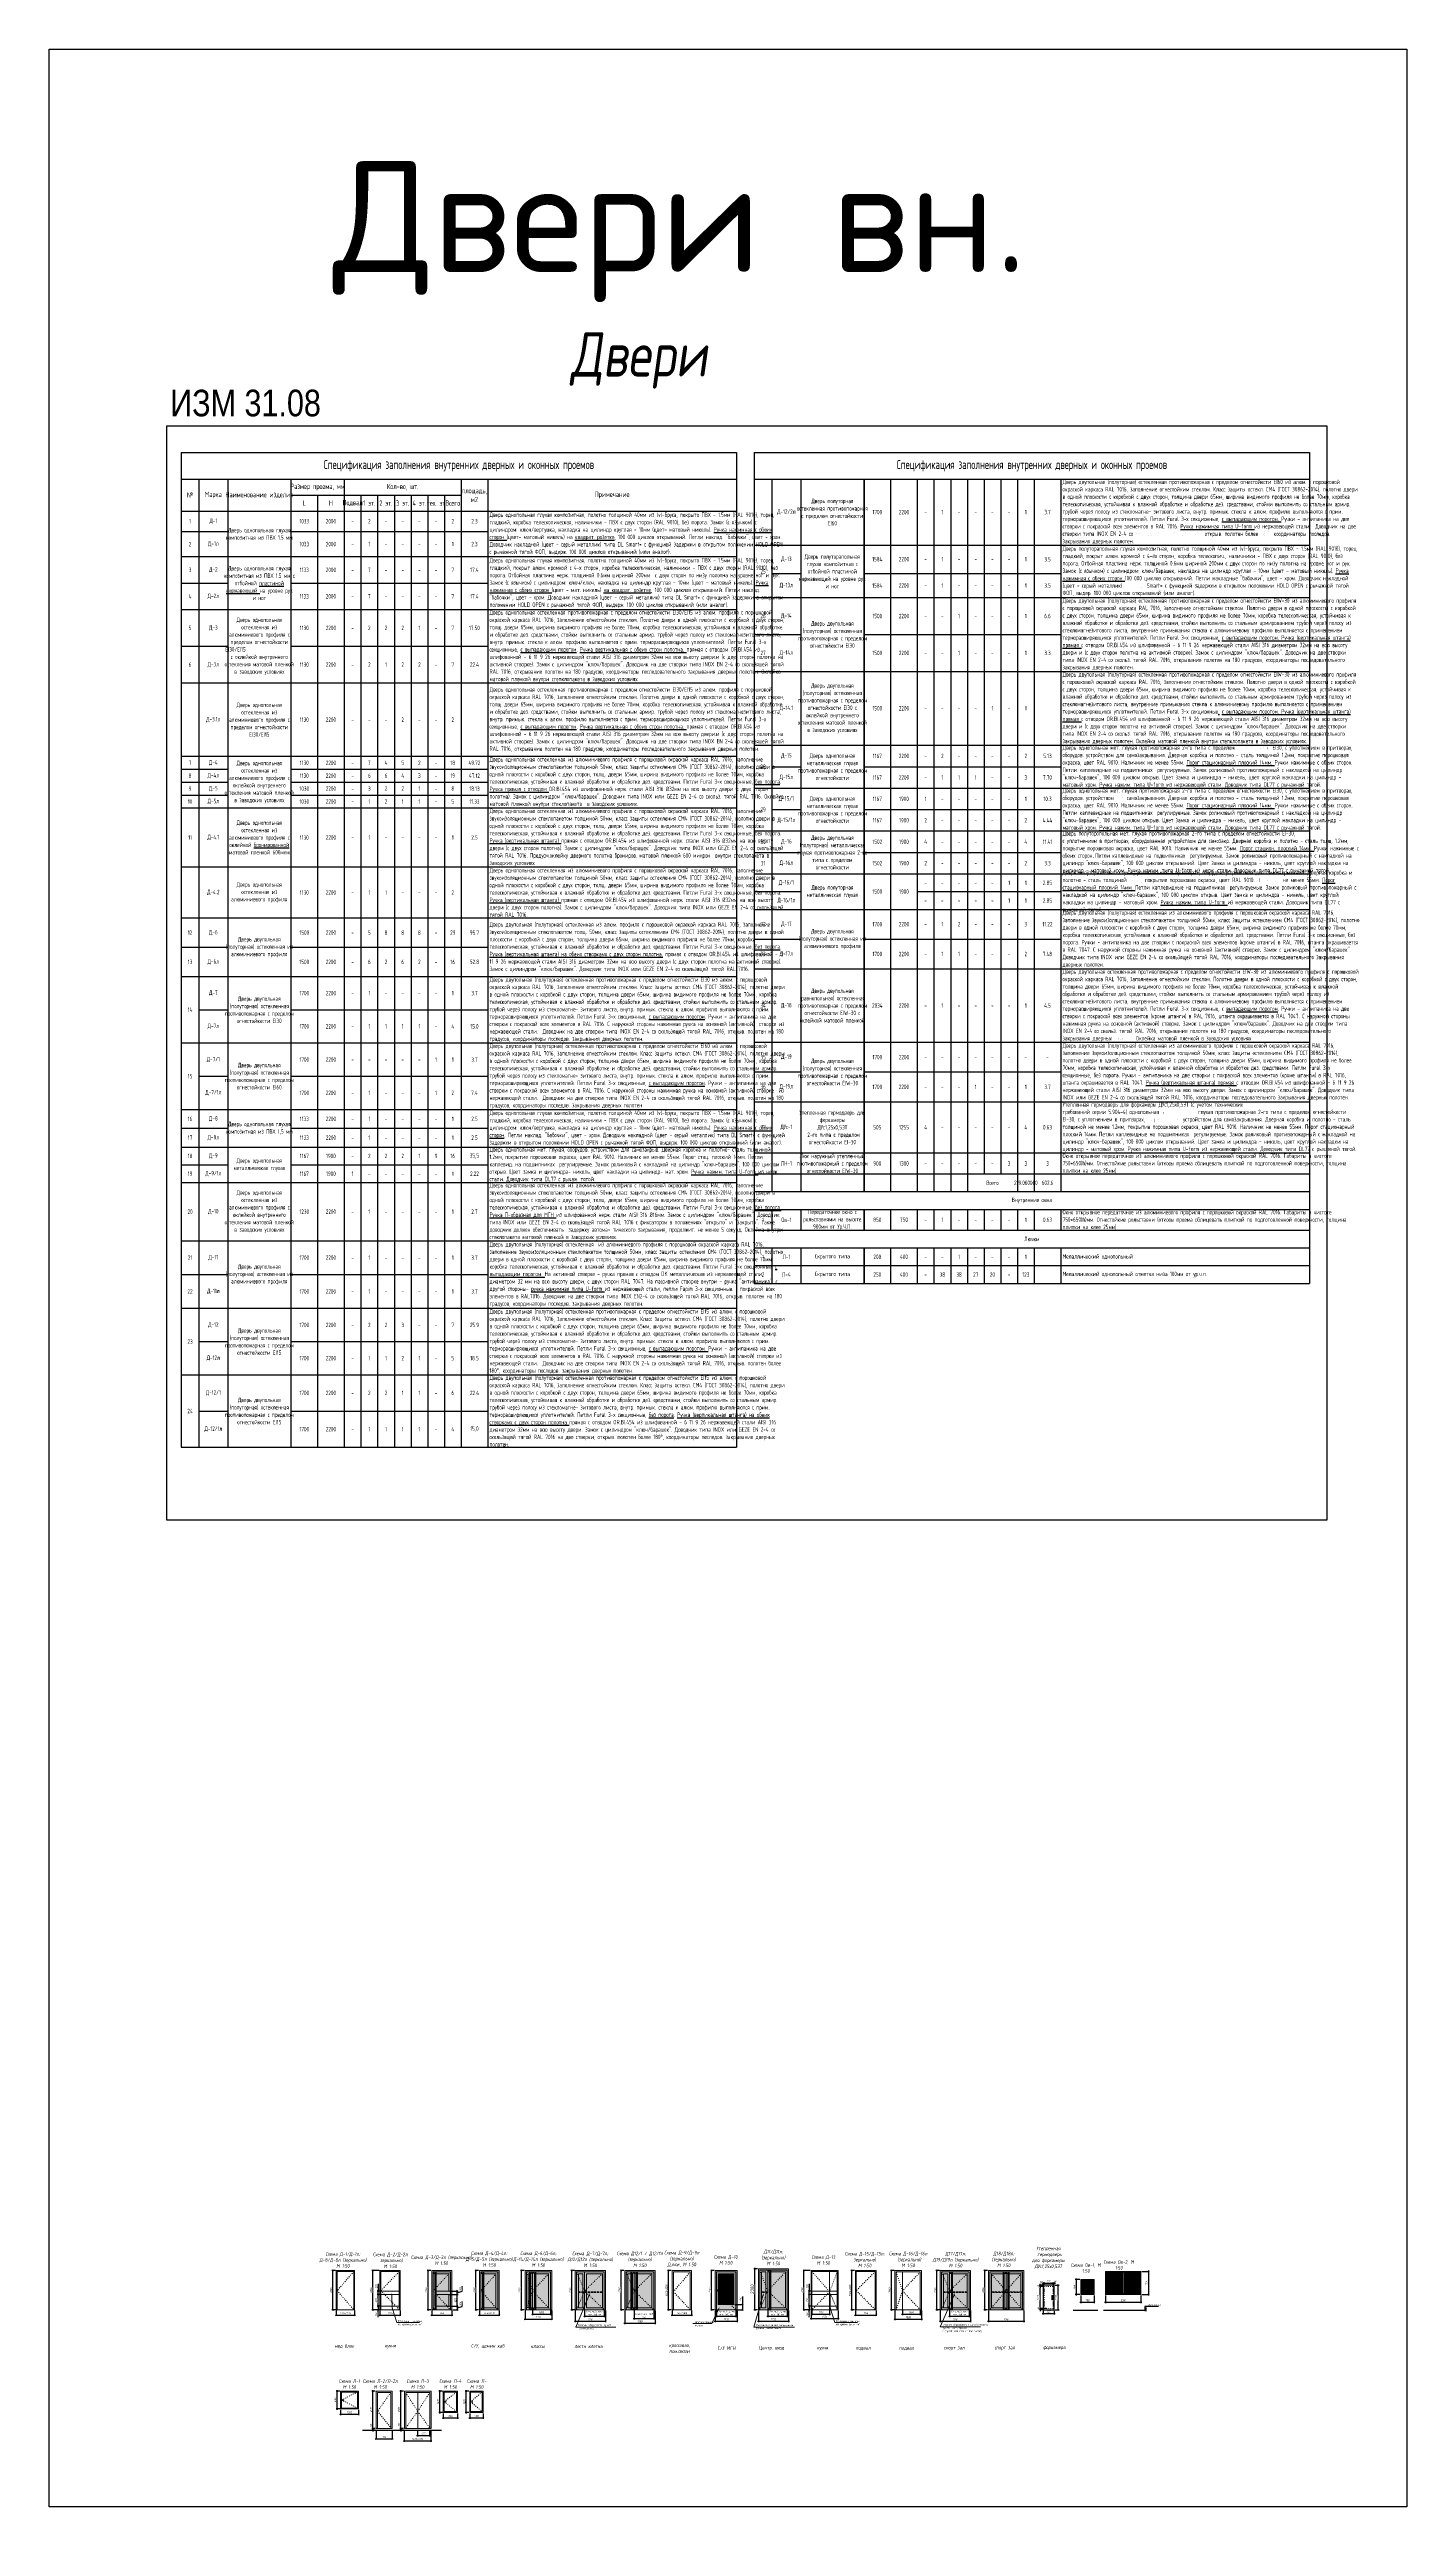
# Model space of a CAD drawing. Header units: millimetres. Extents: x 77165 to 11476408, y -193619 to 1121001.
# Drawn here: x 1002694 to 1079129, y 281236 to 419589 of the extents above; entities that cross this region are included whole.
import ezdxf
from ezdxf import colors
from ezdxf.entities.mleader import LeaderData, LeaderLine
from ezdxf.enums import TextEntityAlignment as Align
from ezdxf.math import Vec2, Vec3

# ---------------------------------------------------------------- set-up
doc = ezdxf.new("R2010")
doc.units = ezdxf.units.MM
for name, pattern in [('ACAD_ISO03W100', [30, 12, -18]), ('ADSK_Невидимые', [5, 3, -2]), ('GOST2.303 4', [7, 5, -2, 0])]:
    doc.linetypes.add(name, pattern=pattern)
doc.layers.get('Defpoints').update_dxf_attribs({"color": 3})
for name, color, linetype, lineweight in [('+АР_Стены', 7, 'Continuous', 30), ('АР Текст', 7, 'Continuous', 9), ('АР.РД_Выноски_Фасад', 250, 'Continuous', 5), ('АР_Текст', 250, 'Continuous', 5), ('АР_Тонкие', 250, 'Continuous', 5)]:
    doc.layers.add(name, color=color, linetype=linetype, lineweight=lineweight)
doc.layers.add('PDF _0', color=7, linetype='Continuous')
doc.layers.add('АР_Таблицы', color=250, linetype='Continuous')
doc.layers.add('RAL 7016 окна_металл', color=7, linetype='Continuous', true_color=0x383e42)
for name, color, linetype, lineweight, true_color in [('TN-АННОТАЦИИ', 7, 'Continuous', 20, 0x000000), ('АР_ Двери', 7, 'Continuous', 15, 0xf42015), ('Окна колористика', 252, 'Continuous', 9, 0x696969)]:
    doc.layers.add(name, color=color, linetype=linetype, lineweight=lineweight, true_color=true_color)
doc.styles.add('Arial', font='ARIALN.TTF')
doc.styles.add('ICOCPEUR', font='isocpeur.ttf')
doc.styles.add('ISOCPEUR', font='isocpeur.ttf', dxfattribs={"width": 0.7, "height": 270})
doc.styles.add('Архитект', font='isocpeur.ttf', dxfattribs={"width": 0.8, "oblique": 8})
doc.styles.add('Архитектурный размер', font='isocpeur.ttf', dxfattribs={"width": 0.8, "oblique": 8})
doc.dimstyles.new('R_50', dxfattribs={"dimtxt": 200, "dimasz": 75, "dimexe": 50, "dimexo": 50, "dimgap": 50, "dimtad": 1, "dimdec": 0, "dimrnd": 5, "dimzin": 0, "dimdsep": 46, "dimtxsty": 'Архитектурный размер', "dimblk": 'OBLIQUE', "dimcen": 0, "dimdle": 50, "dimclrd": 256, "dimclre": 256, "dimclrt": 256, "dimadec": 0, "dimazin": 0, "dimtm": 1e-09, "dimtfac": 2, "dimtdec": 0, "dimtmove": 1, "dimatfit": 3, "dimfxl": 1, "dimtvp": 3, "dimtfill": 1, "dimtolj": 1, "dimtzin": 0, "dimarcsym": 0})

# ---------------------------------------------------------------- blocks, each defined once
blk = doc.blocks.new('_Oblique')
at = {"color": 0, "linetype": 'ByBlock', "lineweight": -2}
blk.add_line((-0.5, -0.5), (0.5, 0.5), dxfattribs=at)
blk = doc.blocks.new('*D284')
at = {"layer": 'АР_Текст', "lineweight": -2, "ltscale": 100, "transparency": 16777216}
for p, q in [((1029489, 292283), (1029489, 291760)), ((1030989, 292283), (1030989, 291760)), ((1029439, 291810), (1031039, 291810))]:
    blk.add_line(p, q, dxfattribs=at)
at = {"layer": 'АР_Текст', "lineweight": -2, "ltscale": 100, "transparency": 16777216, "xscale": 75, "yscale": 75, "zscale": 75, "rotation": 180}
blk.add_blockref('_Oblique', (1029489, 291810), dxfattribs=at)
at = {"layer": 'АР_Текст', "lineweight": -2, "ltscale": 100, "transparency": 16777216, "xscale": 75, "yscale": 75, "zscale": 75}
blk.add_blockref('_Oblique', (1030989, 291810), dxfattribs=at)
at = {"layer": 'АР_Текст', "ltscale": 100, "transparency": 16777216, "insert": (1030239, 291915), "char_height": 110, "width": 257.57, "attachment_point": 5, "style": 'Архитектурный размер', "bg_fill": 3, "box_fill_scale": 1.1, "bg_fill_color": 256, "bg_fill_true_color": 13158600, "bg_fill_transparency": 0}
blk.add_mtext('\\A1;1500', dxfattribs=at)
at = {"layer": 'Defpoints', "color": 0, "lineweight": 80, "ltscale": 100, "transparency": 16777216}
for p in [(1029489, 292333), (1030989, 292333), (1030989, 291810)]:
    blk.add_point(p, dxfattribs=at)
blk = doc.blocks.new('*D318')
at = {"layer": 'Defpoints', "color": 0, "lineweight": 80, "ltscale": 100, "transparency": 16777216}
for p in [(1029289, 294533), (1029489, 294533), (1029489, 292333)]:
    blk.add_point(p, dxfattribs=at)
at = {"layer": 'АР_Текст', "lineweight": -2, "ltscale": 100, "transparency": 16777216}
for p, q in [((1029439, 294533), (1029239, 294533)), ((1029289, 292283), (1029289, 294583)), ((1029439, 292333), (1029239, 292333))]:
    blk.add_line(p, q, dxfattribs=at)
at = {"layer": 'АР_Текст', "lineweight": -2, "ltscale": 100, "transparency": 16777216, "xscale": 75, "yscale": 75, "zscale": 75}
for p, rotation in [((1029289, 294533), 90), ((1029289, 292333), 270)]:
    blk.add_blockref('_Oblique', p, dxfattribs=dict(at, rotation=rotation))
at = {"layer": 'АР_Текст', "ltscale": 100, "transparency": 16777216, "insert": (1029184, 293433), "char_height": 110, "attachment_point": 5, "rotation": 90, "style": 'Архитектурный размер', "bg_fill": 3, "box_fill_scale": 1.1, "bg_fill_color": 256, "bg_fill_true_color": 13158600, "bg_fill_transparency": 0}
blk.add_mtext('\\A1;2200', dxfattribs=at)
blk = doc.blocks.new('*D285')
at = {"layer": 'АР_Текст', "lineweight": -2, "ltscale": 100, "transparency": 16777216}
for p, q in [((1029864, 292077), (1030964, 292077)), ((1029914, 292283), (1029914, 292027)), ((1030914, 292283), (1030914, 292027))]:
    blk.add_line(p, q, dxfattribs=at)
at = {"layer": 'АР_Текст', "lineweight": -2, "ltscale": 100, "transparency": 16777216, "xscale": 75, "yscale": 75, "zscale": 75, "rotation": 180}
blk.add_blockref('_Oblique', (1029914, 292077), dxfattribs=at)
at = {"layer": 'АР_Текст', "lineweight": -2, "ltscale": 100, "transparency": 16777216, "xscale": 75, "yscale": 75, "zscale": 75}
blk.add_blockref('_Oblique', (1030914, 292077), dxfattribs=at)
at = {"layer": 'АР_Текст', "ltscale": 100, "transparency": 16777216, "insert": (1030414, 292182), "char_height": 110, "width": 257.57, "attachment_point": 5, "style": 'Архитектурный размер', "bg_fill": 3, "box_fill_scale": 1.1, "bg_fill_color": 256, "bg_fill_true_color": 13158600, "bg_fill_transparency": 0}
blk.add_mtext('\\A1;1000', dxfattribs=at)
at = {"layer": 'Defpoints', "color": 0, "lineweight": 80, "ltscale": 100, "transparency": 16777216}
for p in [(1029914, 292333), (1030914, 292333), (1030914, 292077)]:
    blk.add_point(p, dxfattribs=at)
blk = doc.blocks.new('*D319')
at = {"layer": 'Defpoints', "color": 0, "lineweight": 80, "ltscale": 100, "transparency": 16777216}
for p in [(1026722, 294533), (1026922, 294533), (1026922, 292333)]:
    blk.add_point(p, dxfattribs=at)
at = {"layer": 'АР_Текст', "lineweight": -2, "ltscale": 100, "transparency": 16777216}
for p, q in [((1026872, 294533), (1026672, 294533)), ((1026722, 292283), (1026722, 294583)), ((1026872, 292333), (1026672, 292333))]:
    blk.add_line(p, q, dxfattribs=at)
at = {"layer": 'АР_Текст', "lineweight": -2, "ltscale": 100, "transparency": 16777216, "xscale": 75, "yscale": 75, "zscale": 75}
for p, rotation in [((1026722, 294533), 90), ((1026722, 292333), 270)]:
    blk.add_blockref('_Oblique', p, dxfattribs=dict(at, rotation=rotation))
at = {"layer": 'АР_Текст', "ltscale": 100, "transparency": 16777216, "insert": (1026617, 293433), "char_height": 110, "attachment_point": 5, "rotation": 90, "style": 'Архитектурный размер', "bg_fill": 3, "box_fill_scale": 1.1, "bg_fill_color": 256, "bg_fill_true_color": 13158600, "bg_fill_transparency": 0}
blk.add_mtext('\\A1;2200', dxfattribs=at)
blk = doc.blocks.new('*D286')
at = {"layer": 'АР_Текст', "lineweight": -2, "ltscale": 100, "transparency": 16777216}
for p, q in [((1026872, 292033), (1028072, 292033)), ((1026922, 292283), (1026922, 291983)), ((1028022, 292283), (1028022, 291983))]:
    blk.add_line(p, q, dxfattribs=at)
at = {"layer": 'АР_Текст', "lineweight": -2, "ltscale": 100, "transparency": 16777216, "xscale": 75, "yscale": 75, "zscale": 75, "rotation": 180}
blk.add_blockref('_Oblique', (1026922, 292033), dxfattribs=at)
at = {"layer": 'АР_Текст', "lineweight": -2, "ltscale": 100, "transparency": 16777216, "xscale": 75, "yscale": 75, "zscale": 75}
blk.add_blockref('_Oblique', (1028022, 292033), dxfattribs=at)
at = {"layer": 'АР_Текст', "ltscale": 100, "transparency": 16777216, "insert": (1027472, 292138), "char_height": 110, "width": 257.57, "attachment_point": 5, "style": 'Архитектурный размер', "bg_fill": 3, "box_fill_scale": 1.1, "bg_fill_color": 256, "bg_fill_true_color": 13158600, "bg_fill_transparency": 0}
blk.add_mtext('\\A1;1030/1130', dxfattribs=at)
at = {"layer": 'Defpoints', "color": 0, "lineweight": 80, "ltscale": 100, "transparency": 16777216}
for p in [(1026922, 292333), (1028022, 292333), (1028022, 292033)]:
    blk.add_point(p, dxfattribs=at)
blk = doc.blocks.new('*D320')
at = {"layer": 'Defpoints', "color": 0, "lineweight": 80, "ltscale": 100, "transparency": 16777216}
for p in [(1024034, 294533), (1024234, 294533), (1024234, 292333)]:
    blk.add_point(p, dxfattribs=at)
at = {"layer": 'АР_Текст', "lineweight": -2, "ltscale": 100, "transparency": 16777216}
for p, q in [((1024184, 294533), (1023984, 294533)), ((1024034, 292283), (1024034, 294583)), ((1024184, 292333), (1023984, 292333))]:
    blk.add_line(p, q, dxfattribs=at)
at = {"layer": 'АР_Текст', "lineweight": -2, "ltscale": 100, "transparency": 16777216, "xscale": 75, "yscale": 75, "zscale": 75}
for p, rotation in [((1024034, 294533), 90), ((1024034, 292333), 270)]:
    blk.add_blockref('_Oblique', p, dxfattribs=dict(at, rotation=rotation))
at = {"layer": 'АР_Текст', "ltscale": 100, "transparency": 16777216, "insert": (1023929, 293433), "char_height": 110, "attachment_point": 5, "rotation": 90, "style": 'Архитектурный размер', "bg_fill": 3, "box_fill_scale": 1.1, "bg_fill_color": 256, "bg_fill_true_color": 13158600, "bg_fill_transparency": 0}
blk.add_mtext('\\A1;2200', dxfattribs=at)
blk = doc.blocks.new('*D287')
at = {"layer": 'АР_Текст', "lineweight": -2, "ltscale": 100, "transparency": 16777216}
for p, q in [((1024184, 292033), (1025414, 292033)), ((1024234, 292283), (1024234, 291983)), ((1025364, 292283), (1025364, 291983))]:
    blk.add_line(p, q, dxfattribs=at)
at = {"layer": 'АР_Текст', "lineweight": -2, "ltscale": 100, "transparency": 16777216, "xscale": 75, "yscale": 75, "zscale": 75, "rotation": 180}
blk.add_blockref('_Oblique', (1024234, 292033), dxfattribs=at)
at = {"layer": 'АР_Текст', "lineweight": -2, "ltscale": 100, "transparency": 16777216, "xscale": 75, "yscale": 75, "zscale": 75}
blk.add_blockref('_Oblique', (1025364, 292033), dxfattribs=at)
at = {"layer": 'АР_Текст', "ltscale": 100, "transparency": 16777216, "insert": (1024799, 292138), "char_height": 110, "width": 257.57, "attachment_point": 5, "style": 'Архитектурный размер', "bg_fill": 3, "box_fill_scale": 1.1, "bg_fill_color": 256, "bg_fill_true_color": 13158600, "bg_fill_transparency": 0}
blk.add_mtext('\\A1;1130', dxfattribs=at)
at = {"layer": 'Defpoints', "color": 0, "lineweight": 80, "ltscale": 100, "transparency": 16777216}
for p in [(1024234, 292333), (1025364, 292333), (1025364, 292033)]:
    blk.add_point(p, dxfattribs=at)
blk = doc.blocks.new('*D321')
at = {"layer": 'АР_Текст', "lineweight": -2, "ltscale": 100, "transparency": 16777216}
for p, q in [((1025239, 293183), (1025714, 293183)), ((1025239, 292533), (1025714, 292533)), ((1025664, 292483), (1025664, 293233))]:
    blk.add_line(p, q, dxfattribs=at)
at = {"layer": 'АР_Текст', "lineweight": -2, "ltscale": 100, "transparency": 16777216, "xscale": 75, "yscale": 75, "zscale": 75}
for p, rotation in [((1025664, 293183), 90), ((1025664, 292533), 270)]:
    blk.add_blockref('_Oblique', p, dxfattribs=dict(at, rotation=rotation))
at = {"layer": 'АР_Текст', "ltscale": 100, "transparency": 16777216, "insert": (1025559, 292858), "char_height": 110, "attachment_point": 5, "rotation": 90, "style": 'Архитектурный размер', "bg_fill": 3, "box_fill_scale": 1.1, "bg_fill_color": 256, "bg_fill_true_color": 13158600, "bg_fill_transparency": 0}
blk.add_mtext('\\A1;650', dxfattribs=at)
at = {"layer": 'Defpoints', "color": 0, "lineweight": 80, "ltscale": 100, "transparency": 16777216}
for p in [(1025189, 293183), (1025189, 292533), (1025664, 293183)]:
    blk.add_point(p, dxfattribs=at)
blk = doc.blocks.new('*D322')
at = {"layer": 'АР_Текст', "lineweight": -2, "ltscale": 100, "transparency": 16777216}
for p, q in [((1025239, 293383), (1025714, 293383)), ((1025664, 293133), (1025664, 293433)), ((1025664, 293283), (1025954, 293370)), ((1025954, 293370), (1025954, 293653)), ((1025239, 293183), (1025714, 293183))]:
    blk.add_line(p, q, dxfattribs=at)
at = {"layer": 'АР_Текст', "ltscale": 100, "transparency": 16777216, "insert": (1025849, 293511), "char_height": 110, "attachment_point": 5, "rotation": 90, "style": 'Архитектурный размер', "bg_fill": 3, "box_fill_scale": 1.1, "bg_fill_color": 256, "bg_fill_true_color": 13158600, "bg_fill_transparency": 0}
blk.add_mtext('\\A1;200', dxfattribs=at)
at = {"layer": 'Defpoints', "color": 0, "lineweight": 80, "ltscale": 100, "transparency": 16777216}
for p in [(1025189, 293383), (1025664, 293383), (1025189, 293183)]:
    blk.add_point(p, dxfattribs=at)
at = {"layer": 'АР_Текст', "lineweight": -2, "ltscale": 100, "transparency": 16777216, "xscale": 75, "yscale": 75, "zscale": 75}
for p, rotation in [((1025664, 293383), 90), ((1025664, 293183), 270)]:
    blk.add_blockref('_Oblique', p, dxfattribs=dict(at, rotation=rotation))
blk = doc.blocks.new('*D323')
at = {"layer": 'АР_Текст', "lineweight": -2, "ltscale": 100, "transparency": 16777216}
for p, q in [((1025239, 292533), (1025714, 292533)), ((1025414, 292333), (1025714, 292333)), ((1025664, 292583), (1025664, 292283)), ((1025664, 292433), (1025954, 292520)), ((1025954, 292520), (1025954, 292803))]:
    blk.add_line(p, q, dxfattribs=at)
at = {"layer": 'АР_Текст', "ltscale": 100, "transparency": 16777216, "insert": (1025849, 292661), "char_height": 110, "attachment_point": 5, "rotation": 90, "style": 'Архитектурный размер', "bg_fill": 3, "box_fill_scale": 1.1, "bg_fill_color": 256, "bg_fill_true_color": 13158600, "bg_fill_transparency": 0}
blk.add_mtext('\\A1;200', dxfattribs=at)
at = {"layer": 'Defpoints', "color": 0, "lineweight": 80, "ltscale": 100, "transparency": 16777216}
for p in [(1025189, 292533), (1025364, 292333), (1025664, 292333)]:
    blk.add_point(p, dxfattribs=at)
at = {"layer": 'АР_Текст', "lineweight": -2, "ltscale": 100, "transparency": 16777216, "xscale": 75, "yscale": 75, "zscale": 75}
for p, rotation in [((1025664, 292533), 90), ((1025664, 292333), 270)]:
    blk.add_blockref('_Oblique', p, dxfattribs=dict(at, rotation=rotation))
blk = doc.blocks.new('*D288')
at = {"layer": 'Defpoints', "color": 0, "lineweight": 80, "ltscale": 100, "transparency": 16777216}
for p in [(1032312, 292333), (1034012, 292333), (1034012, 291683)]:
    blk.add_point(p, dxfattribs=at)
at = {"layer": 'АР_Текст', "lineweight": -2, "ltscale": 100, "transparency": 16777216}
for p, q in [((1032312, 292283), (1032312, 291633)), ((1034012, 292283), (1034012, 291633)), ((1032262, 291683), (1034062, 291683))]:
    blk.add_line(p, q, dxfattribs=at)
at = {"layer": 'АР_Текст', "lineweight": -2, "ltscale": 100, "transparency": 16777216, "xscale": 75, "yscale": 75, "zscale": 75, "rotation": 180}
blk.add_blockref('_Oblique', (1032312, 291683), dxfattribs=at)
at = {"layer": 'АР_Текст', "lineweight": -2, "ltscale": 100, "transparency": 16777216, "xscale": 75, "yscale": 75, "zscale": 75}
blk.add_blockref('_Oblique', (1034012, 291683), dxfattribs=at)
at = {"layer": 'АР_Текст', "ltscale": 100, "transparency": 16777216, "insert": (1033162, 291788), "char_height": 110, "width": 257.57, "attachment_point": 5, "style": 'Архитектурный размер', "bg_fill": 3, "box_fill_scale": 1.1, "bg_fill_color": 256, "bg_fill_true_color": 13158600, "bg_fill_transparency": 0}
blk.add_mtext('\\A1;1700', dxfattribs=at)
blk = doc.blocks.new('*D289')
at = {"layer": 'Defpoints', "color": 0, "lineweight": 80, "ltscale": 100, "transparency": 16777216}
for p in [(1032112, 294533), (1032312, 294533), (1032312, 292333)]:
    blk.add_point(p, dxfattribs=at)
at = {"layer": 'АР_Текст', "lineweight": -2, "ltscale": 100, "transparency": 16777216}
for p, q in [((1032262, 294533), (1032062, 294533)), ((1032112, 292283), (1032112, 294583)), ((1032262, 292333), (1032062, 292333))]:
    blk.add_line(p, q, dxfattribs=at)
at = {"layer": 'АР_Текст', "lineweight": -2, "ltscale": 100, "transparency": 16777216, "xscale": 75, "yscale": 75, "zscale": 75}
for p, rotation in [((1032112, 294533), 90), ((1032112, 292333), 270)]:
    blk.add_blockref('_Oblique', p, dxfattribs=dict(at, rotation=rotation))
at = {"layer": 'АР_Текст', "ltscale": 100, "transparency": 16777216, "insert": (1032007, 293433), "char_height": 110, "attachment_point": 5, "rotation": 90, "style": 'Архитектурный размер', "bg_fill": 3, "box_fill_scale": 1.1, "bg_fill_color": 256, "bg_fill_true_color": 13158600, "bg_fill_transparency": 0}
blk.add_mtext('\\A1;2200', dxfattribs=at)
blk = doc.blocks.new('*D290')
at = {"layer": 'АР_Текст', "lineweight": -2, "ltscale": 100, "transparency": 16777216}
for p, q in [((1032787, 291965), (1033987, 291965)), ((1032837, 292283), (1032837, 291915)), ((1033937, 292283), (1033937, 291915))]:
    blk.add_line(p, q, dxfattribs=at)
at = {"layer": 'АР_Текст', "lineweight": -2, "ltscale": 100, "transparency": 16777216, "xscale": 75, "yscale": 75, "zscale": 75, "rotation": 180}
blk.add_blockref('_Oblique', (1032837, 291965), dxfattribs=at)
at = {"layer": 'АР_Текст', "lineweight": -2, "ltscale": 100, "transparency": 16777216, "xscale": 75, "yscale": 75, "zscale": 75}
blk.add_blockref('_Oblique', (1033937, 291965), dxfattribs=at)
at = {"layer": 'АР_Текст', "ltscale": 100, "transparency": 16777216, "insert": (1033387, 292146), "char_height": 110, "width": 918.02, "attachment_point": 5, "style": 'Архитектурный размер', "bg_fill": 3, "box_fill_scale": 1.1, "bg_fill_color": 256, "bg_fill_true_color": 13158600, "bg_fill_transparency": 0}
blk.add_mtext('\\A1;{\\H0.88x;Световой проем мин. 900 мм}', dxfattribs=at)
at = {"layer": 'Defpoints', "color": 0, "lineweight": 80, "ltscale": 100, "transparency": 16777216}
for p in [(1032837, 292333), (1033937, 292333), (1033937, 291965)]:
    blk.add_point(p, dxfattribs=at)
blk = doc.blocks.new('*D324')
at = {"layer": 'Defpoints', "color": 0, "lineweight": 80, "ltscale": 100, "transparency": 16777216}
for p in [(1039992, 294533), (1040192, 294533), (1040192, 292333)]:
    blk.add_point(p, dxfattribs=at)
at = {"layer": 'АР_Текст', "lineweight": -2, "ltscale": 100, "transparency": 16777216}
for p, q in [((1040142, 294533), (1039942, 294533)), ((1039992, 292283), (1039992, 294583)), ((1040142, 292333), (1039942, 292333))]:
    blk.add_line(p, q, dxfattribs=at)
at = {"layer": 'АР_Текст', "lineweight": -2, "ltscale": 100, "transparency": 16777216, "xscale": 75, "yscale": 75, "zscale": 75}
for p, rotation in [((1039992, 294533), 90), ((1039992, 292333), 270)]:
    blk.add_blockref('_Oblique', p, dxfattribs=dict(at, rotation=rotation))
at = {"layer": 'АР_Текст', "ltscale": 100, "transparency": 16777216, "insert": (1039887, 293433), "char_height": 110, "attachment_point": 5, "rotation": 90, "style": 'Архитектурный размер', "bg_fill": 3, "box_fill_scale": 1.1, "bg_fill_color": 256, "bg_fill_true_color": 13158600, "bg_fill_transparency": 0}
blk.add_mtext('\\A1;2200', dxfattribs=at)
blk = doc.blocks.new('*D291')
at = {"layer": 'АР_Текст', "lineweight": -2, "ltscale": 100, "transparency": 16777216}
for p, q in [((1040192, 292283), (1040192, 291633)), ((1041422, 292283), (1041422, 291633)), ((1040142, 291683), (1041472, 291683))]:
    blk.add_line(p, q, dxfattribs=at)
at = {"layer": 'АР_Текст', "lineweight": -2, "ltscale": 100, "transparency": 16777216, "xscale": 75, "yscale": 75, "zscale": 75, "rotation": 180}
blk.add_blockref('_Oblique', (1040192, 291683), dxfattribs=at)
at = {"layer": 'АР_Текст', "lineweight": -2, "ltscale": 100, "transparency": 16777216, "xscale": 75, "yscale": 75, "zscale": 75}
blk.add_blockref('_Oblique', (1041422, 291683), dxfattribs=at)
at = {"layer": 'АР_Текст', "ltscale": 100, "transparency": 16777216, "insert": (1040807, 291788), "char_height": 110, "width": 257.57, "attachment_point": 5, "style": 'Архитектурный размер', "bg_fill": 3, "box_fill_scale": 1.1, "bg_fill_color": 256, "bg_fill_true_color": 13158600, "bg_fill_transparency": 0}
blk.add_mtext('\\A1;1230', dxfattribs=at)
at = {"layer": 'Defpoints', "color": 0, "lineweight": 80, "ltscale": 100, "transparency": 16777216}
for p in [(1040192, 292333), (1041422, 292333), (1041422, 291683)]:
    blk.add_point(p, dxfattribs=at)
blk = doc.blocks.new('*D292')
at = {"layer": 'АР_Текст', "lineweight": -2, "ltscale": 100, "transparency": 16777216}
for p, q in [((1040217, 291965), (1041397, 291965)), ((1040267, 292283), (1040267, 291915)), ((1041347, 292283), (1041347, 291915))]:
    blk.add_line(p, q, dxfattribs=at)
at = {"layer": 'АР_Текст', "lineweight": -2, "ltscale": 100, "transparency": 16777216, "xscale": 75, "yscale": 75, "zscale": 75, "rotation": 180}
blk.add_blockref('_Oblique', (1040267, 291965), dxfattribs=at)
at = {"layer": 'АР_Текст', "lineweight": -2, "ltscale": 100, "transparency": 16777216, "xscale": 75, "yscale": 75, "zscale": 75}
blk.add_blockref('_Oblique', (1041347, 291965), dxfattribs=at)
at = {"layer": 'АР_Текст', "ltscale": 100, "transparency": 16777216, "insert": (1040807, 292146), "char_height": 110, "width": 918.02, "attachment_point": 5, "style": 'Архитектурный размер', "bg_fill": 3, "box_fill_scale": 1.1, "bg_fill_color": 256, "bg_fill_true_color": 13158600, "bg_fill_transparency": 0}
blk.add_mtext('\\A1;{\\H0.88x;Световой проем мин. 900 мм}', dxfattribs=at)
at = {"layer": 'Defpoints', "color": 0, "lineweight": 80, "ltscale": 100, "transparency": 16777216}
for p in [(1040267, 292333), (1041347, 292333), (1041347, 291965)]:
    blk.add_point(p, dxfattribs=at)
blk = doc.blocks.new('*D293')
at = {"layer": 'АР_Текст', "lineweight": -2, "ltscale": 100, "transparency": 16777216}
for p, q in [((1041297, 292633), (1041772, 292633)), ((1041472, 292333), (1041772, 292333)), ((1041722, 293070), (1041722, 292633)), ((1041722, 292683), (1041722, 292283))]:
    blk.add_line(p, q, dxfattribs=at)
at = {"layer": 'АР_Текст', "ltscale": 100, "transparency": 16777216, "insert": (1041617, 292928), "char_height": 110, "attachment_point": 5, "rotation": 90, "style": 'Архитектурный размер', "bg_fill": 3, "box_fill_scale": 1.1, "bg_fill_color": 256, "bg_fill_true_color": 13158600, "bg_fill_transparency": 0}
blk.add_mtext('\\A1;300', dxfattribs=at)
at = {"layer": 'Defpoints', "color": 0, "lineweight": 80, "ltscale": 100, "transparency": 16777216}
for p in [(1041247, 292633), (1041422, 292333), (1041722, 292333)]:
    blk.add_point(p, dxfattribs=at)
at = {"layer": 'АР_Текст', "lineweight": -2, "ltscale": 100, "transparency": 16777216, "xscale": 75, "yscale": 75, "zscale": 75}
for p, rotation in [((1041722, 292633), 90), ((1041722, 292333), 270)]:
    blk.add_blockref('_Oblique', p, dxfattribs=dict(at, rotation=rotation))
blk = doc.blocks.new('*D325')
at = {"layer": 'Defpoints', "color": 0, "lineweight": 80, "ltscale": 100, "transparency": 16777216}
for p in [(1018659, 294533), (1018859, 294533), (1018859, 292333)]:
    blk.add_point(p, dxfattribs=at)
at = {"layer": 'АР_Текст', "lineweight": -2, "ltscale": 100, "transparency": 16777216}
for p, q in [((1018809, 294533), (1018609, 294533)), ((1018659, 292283), (1018659, 294583)), ((1018809, 292333), (1018609, 292333))]:
    blk.add_line(p, q, dxfattribs=at)
at = {"layer": 'АР_Текст', "lineweight": -2, "ltscale": 100, "transparency": 16777216, "xscale": 75, "yscale": 75, "zscale": 75}
for p, rotation in [((1018659, 294533), 90), ((1018659, 292333), 270)]:
    blk.add_blockref('_Oblique', p, dxfattribs=dict(at, rotation=rotation))
at = {"layer": 'АР_Текст', "ltscale": 100, "transparency": 16777216, "insert": (1018554, 293433), "char_height": 110, "attachment_point": 5, "rotation": 90, "style": 'Архитектурный размер', "bg_fill": 3, "box_fill_scale": 1.1, "bg_fill_color": 256, "bg_fill_true_color": 13158600, "bg_fill_transparency": 0}
blk.add_mtext('\\A1;2200', dxfattribs=at)
blk = doc.blocks.new('*D294')
at = {"layer": 'АР_Текст', "lineweight": -2, "ltscale": 100, "transparency": 16777216}
for p, q in [((1021269, 292033), (1022502, 292033)), ((1021319, 292283), (1021319, 291983)), ((1022452, 292283), (1022452, 291983))]:
    blk.add_line(p, q, dxfattribs=at)
at = {"layer": 'АР_Текст', "lineweight": -2, "ltscale": 100, "transparency": 16777216, "xscale": 75, "yscale": 75, "zscale": 75, "rotation": 180}
blk.add_blockref('_Oblique', (1021319, 292033), dxfattribs=at)
at = {"layer": 'АР_Текст', "lineweight": -2, "ltscale": 100, "transparency": 16777216, "xscale": 75, "yscale": 75, "zscale": 75}
blk.add_blockref('_Oblique', (1022452, 292033), dxfattribs=at)
at = {"layer": 'АР_Текст', "ltscale": 100, "transparency": 16777216, "insert": (1021886, 292138), "char_height": 110, "width": 257.57, "attachment_point": 5, "style": 'Архитектурный размер', "bg_fill": 3, "box_fill_scale": 1.1, "bg_fill_color": 256, "bg_fill_true_color": 13158600, "bg_fill_transparency": 0}
blk.add_mtext('\\A1;1135', dxfattribs=at)
at = {"layer": 'Defpoints', "color": 0, "lineweight": 80, "ltscale": 100, "transparency": 16777216}
for p in [(1021319, 292333), (1022452, 292333), (1022452, 292033)]:
    blk.add_point(p, dxfattribs=at)
blk = doc.blocks.new('*D326')
at = {"layer": 'Defpoints', "color": 0, "lineweight": 80, "ltscale": 100, "transparency": 16777216}
for p in [(1020919, 294533), (1021319, 294533), (1021319, 292333)]:
    blk.add_point(p, dxfattribs=at)
at = {"layer": 'АР_Текст', "lineweight": -2, "ltscale": 100, "transparency": 16777216}
for p, q in [((1021269, 294533), (1020869, 294533)), ((1020919, 292283), (1020919, 294583)), ((1021269, 292333), (1020869, 292333))]:
    blk.add_line(p, q, dxfattribs=at)
at = {"layer": 'АР_Текст', "lineweight": -2, "ltscale": 100, "transparency": 16777216, "xscale": 75, "yscale": 75, "zscale": 75}
for p, rotation in [((1020919, 294533), 90), ((1020919, 292333), 270)]:
    blk.add_blockref('_Oblique', p, dxfattribs=dict(at, rotation=rotation))
at = {"layer": 'АР_Текст', "ltscale": 100, "transparency": 16777216, "insert": (1020814, 293433), "char_height": 110, "attachment_point": 5, "rotation": 90, "style": 'Архитектурный размер', "bg_fill": 3, "box_fill_scale": 1.1, "bg_fill_color": 256, "bg_fill_true_color": 13158600, "bg_fill_transparency": 0}
blk.add_mtext('\\A1;2200', dxfattribs=at)
blk = doc.blocks.new('*D327')
at = {"layer": 'Defpoints', "color": 0, "lineweight": 80, "ltscale": 100, "transparency": 16777216}
for p in [(1020912, 287749), (1021103, 287749), (1021103, 285649)]:
    blk.add_point(p, dxfattribs=at)
at = {"layer": 'АР_Текст', "lineweight": -2, "ltscale": 100, "transparency": 16777216}
for p, q in [((1020912, 285599), (1020912, 287799)), ((1021053, 287749), (1020862, 287749)), ((1021053, 285649), (1020862, 285649))]:
    blk.add_line(p, q, dxfattribs=at)
at = {"layer": 'АР_Текст', "lineweight": -2, "ltscale": 100, "transparency": 16777216, "xscale": 75, "yscale": 75, "zscale": 75}
for p, rotation in [((1020912, 287749), 90), ((1020912, 285649), 270)]:
    blk.add_blockref('_Oblique', p, dxfattribs=dict(at, rotation=rotation))
at = {"layer": 'АР_Текст', "ltscale": 100, "transparency": 16777216, "insert": (1020807, 286699), "char_height": 110, "attachment_point": 5, "rotation": 90, "style": 'Архитектурный размер', "bg_fill": 3, "box_fill_scale": 1.1, "bg_fill_color": 256, "bg_fill_true_color": 13158600, "bg_fill_transparency": 0}
blk.add_mtext('\\A1;2100', dxfattribs=at)
blk = doc.blocks.new('*D295')
at = {"layer": 'АР_Текст', "lineweight": -2, "ltscale": 100, "transparency": 16777216}
for p, q in [((1018809, 292033), (1019942, 292033)), ((1018859, 292283), (1018859, 291983)), ((1019892, 292283), (1019892, 291983))]:
    blk.add_line(p, q, dxfattribs=at)
at = {"layer": 'АР_Текст', "lineweight": -2, "ltscale": 100, "transparency": 16777216, "xscale": 75, "yscale": 75, "zscale": 75, "rotation": 180}
blk.add_blockref('_Oblique', (1018859, 292033), dxfattribs=at)
at = {"layer": 'АР_Текст', "lineweight": -2, "ltscale": 100, "transparency": 16777216, "xscale": 75, "yscale": 75, "zscale": 75}
blk.add_blockref('_Oblique', (1019892, 292033), dxfattribs=at)
at = {"layer": 'АР_Текст', "ltscale": 100, "transparency": 16777216, "insert": (1019375, 292138), "char_height": 110, "width": 607.91, "attachment_point": 5, "style": 'Архитектурный размер', "bg_fill": 3, "box_fill_scale": 1.1, "bg_fill_color": 256, "bg_fill_true_color": 13158600, "bg_fill_transparency": 0}
blk.add_mtext('\\A1;1035/1133', dxfattribs=at)
at = {"layer": 'Defpoints', "color": 0, "lineweight": 80, "ltscale": 100, "transparency": 16777216}
for p in [(1018859, 292333), (1019892, 292333), (1019892, 292033)]:
    blk.add_point(p, dxfattribs=at)
blk = doc.blocks.new('*D328')
at = {"layer": 'АР_Текст', "lineweight": -2, "ltscale": 100, "transparency": 16777216}
for p, q in [((1021053, 285070), (1022053, 285070)), ((1021103, 285499), (1021103, 285020)), ((1022003, 285499), (1022003, 285020))]:
    blk.add_line(p, q, dxfattribs=at)
at = {"layer": 'АР_Текст', "lineweight": -2, "ltscale": 100, "transparency": 16777216, "xscale": 75, "yscale": 75, "zscale": 75, "rotation": 180}
blk.add_blockref('_Oblique', (1021103, 285070), dxfattribs=at)
at = {"layer": 'АР_Текст', "lineweight": -2, "ltscale": 100, "transparency": 16777216, "xscale": 75, "yscale": 75, "zscale": 75}
blk.add_blockref('_Oblique', (1022003, 285070), dxfattribs=at)
at = {"layer": 'АР_Текст', "ltscale": 100, "transparency": 16777216, "insert": (1021553, 285175), "char_height": 110, "attachment_point": 5, "style": 'Архитектурный размер', "bg_fill": 3, "box_fill_scale": 1.1, "bg_fill_color": 256, "bg_fill_true_color": 13158600, "bg_fill_transparency": 0}
blk.add_mtext('\\A1;900', dxfattribs=at)
at = {"layer": 'Defpoints', "color": 0, "lineweight": 80, "ltscale": 100, "transparency": 16777216}
for p in [(1021103, 285549), (1022003, 285549), (1022003, 285070)]:
    blk.add_point(p, dxfattribs=at)
blk = doc.blocks.new('*D329')
at = {"layer": 'АР_Текст', "lineweight": -2, "ltscale": 100, "transparency": 16777216}
for p, q in [((1021319, 293183), (1021169, 293183)), ((1021319, 292533), (1021169, 292533)), ((1021219, 292483), (1021219, 293233))]:
    blk.add_line(p, q, dxfattribs=at)
at = {"layer": 'АР_Текст', "lineweight": -2, "ltscale": 100, "transparency": 16777216, "xscale": 75, "yscale": 75, "zscale": 75}
for p, rotation in [((1021219, 293183), 90), ((1021219, 292533), 270)]:
    blk.add_blockref('_Oblique', p, dxfattribs=dict(at, rotation=rotation))
at = {"layer": 'АР_Текст', "ltscale": 100, "transparency": 16777216, "insert": (1021114, 292858), "char_height": 110, "attachment_point": 5, "rotation": 90, "style": 'Архитектурный размер', "bg_fill": 3, "box_fill_scale": 1.1, "bg_fill_color": 256, "bg_fill_true_color": 13158600, "bg_fill_transparency": 0}
blk.add_mtext('\\A1;650', dxfattribs=at)
at = {"layer": 'Defpoints', "color": 0, "lineweight": 80, "ltscale": 100, "transparency": 16777216}
for p in [(1021219, 293183), (1021369, 293183), (1021369, 292533)]:
    blk.add_point(p, dxfattribs=at)
blk = doc.blocks.new('*D330')
at = {"layer": 'АР_Текст', "lineweight": -2, "ltscale": 100, "transparency": 16777216}
for p, q in [((1021319, 293383), (1021169, 293383)), ((1021219, 293791), (1021219, 293383)), ((1021219, 293133), (1021219, 293433)), ((1021319, 293183), (1021169, 293183))]:
    blk.add_line(p, q, dxfattribs=at)
at = {"layer": 'АР_Текст', "ltscale": 100, "transparency": 16777216, "insert": (1021114, 293650), "char_height": 110, "attachment_point": 5, "rotation": 90, "style": 'Архитектурный размер', "bg_fill": 3, "box_fill_scale": 1.1, "bg_fill_color": 256, "bg_fill_true_color": 13158600, "bg_fill_transparency": 0}
blk.add_mtext('\\A1;200', dxfattribs=at)
at = {"layer": 'Defpoints', "color": 0, "lineweight": 80, "ltscale": 100, "transparency": 16777216}
for p in [(1021219, 293383), (1021369, 293383), (1021369, 293183)]:
    blk.add_point(p, dxfattribs=at)
at = {"layer": 'АР_Текст', "lineweight": -2, "ltscale": 100, "transparency": 16777216, "xscale": 75, "yscale": 75, "zscale": 75}
for p, rotation in [((1021219, 293383), 90), ((1021219, 293183), 270)]:
    blk.add_blockref('_Oblique', p, dxfattribs=dict(at, rotation=rotation))
blk = doc.blocks.new('*D331')
at = {"layer": 'АР_Текст', "lineweight": -2, "ltscale": 100, "transparency": 16777216}
for p, q in [((1021319, 292533), (1021169, 292533)), ((1021269, 292333), (1021169, 292333)), ((1021219, 292583), (1021219, 292283)), ((1021219, 291923), (1021219, 292333))]:
    blk.add_line(p, q, dxfattribs=at)
at = {"layer": 'АР_Текст', "ltscale": 100, "transparency": 16777216, "insert": (1021114, 292065), "char_height": 110, "attachment_point": 5, "rotation": 90, "style": 'Архитектурный размер', "bg_fill": 3, "box_fill_scale": 1.1, "bg_fill_color": 256, "bg_fill_true_color": 13158600, "bg_fill_transparency": 0}
blk.add_mtext('\\A1;200', dxfattribs=at)
at = {"layer": 'Defpoints', "color": 0, "lineweight": 80, "ltscale": 100, "transparency": 16777216}
for p in [(1021219, 292333), (1021319, 292333), (1021369, 292533)]:
    blk.add_point(p, dxfattribs=at)
at = {"layer": 'АР_Текст', "lineweight": -2, "ltscale": 100, "transparency": 16777216, "xscale": 75, "yscale": 75, "zscale": 75}
for p, rotation in [((1021219, 292533), 90), ((1021219, 292333), 270)]:
    blk.add_blockref('_Oblique', p, dxfattribs=dict(at, rotation=rotation))
blk = doc.blocks.new('*D332')
at = {"layer": 'АР_Текст', "lineweight": -2, "ltscale": 100, "transparency": 16777216}
for p, q in [((1018902, 286699), (1018902, 287799)), ((1019052, 287749), (1018852, 287749)), ((1019052, 286749), (1018852, 286749))]:
    blk.add_line(p, q, dxfattribs=at)
at = {"layer": 'АР_Текст', "lineweight": -2, "ltscale": 100, "transparency": 16777216, "xscale": 75, "yscale": 75, "zscale": 75}
for p, rotation in [((1018902, 287749), 90), ((1018902, 286749), 270)]:
    blk.add_blockref('_Oblique', p, dxfattribs=dict(at, rotation=rotation))
at = {"layer": 'АР_Текст', "ltscale": 100, "transparency": 16777216, "insert": (1018797, 287249), "char_height": 110, "attachment_point": 5, "rotation": 90, "style": 'Архитектурный размер', "bg_fill": 3, "box_fill_scale": 1.1, "bg_fill_color": 256, "bg_fill_true_color": 13158600, "bg_fill_transparency": 0}
blk.add_mtext('\\A1;1000', dxfattribs=at)
at = {"layer": 'Defpoints', "color": 0, "lineweight": 80, "ltscale": 100, "transparency": 16777216}
for p in [(1018902, 287749), (1019102, 287749), (1019102, 286749)]:
    blk.add_point(p, dxfattribs=at)
blk = doc.blocks.new('*D296')
at = {"layer": 'АР_Текст', "lineweight": -2, "ltscale": 100, "transparency": 16777216}
for p, q in [((1019052, 286449), (1020152, 286449)), ((1019102, 286699), (1019102, 286399)), ((1020102, 286699), (1020102, 286399))]:
    blk.add_line(p, q, dxfattribs=at)
at = {"layer": 'АР_Текст', "lineweight": -2, "ltscale": 100, "transparency": 16777216, "xscale": 75, "yscale": 75, "zscale": 75, "rotation": 180}
blk.add_blockref('_Oblique', (1019102, 286449), dxfattribs=at)
at = {"layer": 'АР_Текст', "lineweight": -2, "ltscale": 100, "transparency": 16777216, "xscale": 75, "yscale": 75, "zscale": 75}
blk.add_blockref('_Oblique', (1020102, 286449), dxfattribs=at)
at = {"layer": 'АР_Текст', "ltscale": 100, "transparency": 16777216, "insert": (1019602, 286554), "char_height": 110, "attachment_point": 5, "style": 'Архитектурный размер', "bg_fill": 3, "box_fill_scale": 1.1, "bg_fill_color": 256, "bg_fill_true_color": 13158600, "bg_fill_transparency": 0}
blk.add_mtext('\\A1;1000', dxfattribs=at)
at = {"layer": 'Defpoints', "color": 0, "lineweight": 80, "ltscale": 100, "transparency": 16777216}
for p in [(1019102, 286749), (1020102, 286749), (1020102, 286449)]:
    blk.add_point(p, dxfattribs=at)
blk = doc.blocks.new('*D333')
at = {"layer": 'АР_Текст', "lineweight": -2, "ltscale": 100, "transparency": 16777216}
for p, q in [((1024684, 286499), (1024684, 287799)), ((1024834, 287749), (1024634, 287749)), ((1024834, 286549), (1024634, 286549))]:
    blk.add_line(p, q, dxfattribs=at)
at = {"layer": 'АР_Текст', "lineweight": -2, "ltscale": 100, "transparency": 16777216, "xscale": 75, "yscale": 75, "zscale": 75}
for p, rotation in [((1024684, 287749), 90), ((1024684, 286549), 270)]:
    blk.add_blockref('_Oblique', p, dxfattribs=dict(at, rotation=rotation))
at = {"layer": 'АР_Текст', "ltscale": 100, "transparency": 16777216, "insert": (1024579, 287149), "char_height": 110, "attachment_point": 5, "rotation": 90, "style": 'Архитектурный размер', "bg_fill": 3, "box_fill_scale": 1.1, "bg_fill_color": 256, "bg_fill_true_color": 13158600, "bg_fill_transparency": 0}
blk.add_mtext('\\A1;1200', dxfattribs=at)
at = {"layer": 'Defpoints', "color": 0, "lineweight": 80, "ltscale": 100, "transparency": 16777216}
for p in [(1024684, 287749), (1024884, 287749), (1024884, 286549)]:
    blk.add_point(p, dxfattribs=at)
blk = doc.blocks.new('*D297')
at = {"layer": 'АР_Текст', "lineweight": -2, "ltscale": 100, "transparency": 16777216}
for p, q in [((1024884, 286499), (1024884, 286199)), ((1025684, 286499), (1025684, 286199)), ((1024834, 286249), (1025734, 286249))]:
    blk.add_line(p, q, dxfattribs=at)
at = {"layer": 'АР_Текст', "lineweight": -2, "ltscale": 100, "transparency": 16777216, "xscale": 75, "yscale": 75, "zscale": 75, "rotation": 180}
blk.add_blockref('_Oblique', (1024884, 286249), dxfattribs=at)
at = {"layer": 'АР_Текст', "lineweight": -2, "ltscale": 100, "transparency": 16777216, "xscale": 75, "yscale": 75, "zscale": 75}
blk.add_blockref('_Oblique', (1025684, 286249), dxfattribs=at)
at = {"layer": 'АР_Текст', "ltscale": 100, "transparency": 16777216, "insert": (1025284, 286354), "char_height": 110, "attachment_point": 5, "style": 'Архитектурный размер', "bg_fill": 3, "box_fill_scale": 1.1, "bg_fill_color": 256, "bg_fill_true_color": 13158600, "bg_fill_transparency": 0}
blk.add_mtext('\\A1;800', dxfattribs=at)
at = {"layer": 'Defpoints', "color": 0, "lineweight": 80, "ltscale": 100, "transparency": 16777216}
for p in [(1024884, 286549), (1025684, 286549), (1025684, 286249)]:
    blk.add_point(p, dxfattribs=at)
blk = doc.blocks.new('*D334')
at = {"layer": 'Defpoints', "color": 0, "lineweight": 80, "ltscale": 100, "transparency": 16777216}
for p in [(1022493, 287749), (1022693, 287749), (1022693, 285649)]:
    blk.add_point(p, dxfattribs=at)
at = {"layer": 'АР_Текст', "lineweight": -2, "ltscale": 100, "transparency": 16777216}
for p, q in [((1022493, 285599), (1022493, 287799)), ((1022643, 287749), (1022443, 287749)), ((1022643, 285649), (1022443, 285649))]:
    blk.add_line(p, q, dxfattribs=at)
at = {"layer": 'АР_Текст', "lineweight": -2, "ltscale": 100, "transparency": 16777216, "xscale": 75, "yscale": 75, "zscale": 75}
for p, rotation in [((1022493, 287749), 90), ((1022493, 285649), 270)]:
    blk.add_blockref('_Oblique', p, dxfattribs=dict(at, rotation=rotation))
at = {"layer": 'АР_Текст', "ltscale": 100, "transparency": 16777216, "insert": (1022388, 286699), "char_height": 110, "attachment_point": 5, "rotation": 90, "style": 'Архитектурный размер', "bg_fill": 3, "box_fill_scale": 1.1, "bg_fill_color": 256, "bg_fill_true_color": 13158600, "bg_fill_transparency": 0}
blk.add_mtext('\\A1;2100', dxfattribs=at)
blk = doc.blocks.new('*D335')
at = {"layer": 'АР_Текст', "lineweight": -2, "ltscale": 100, "transparency": 16777216}
for p, q in [((1023384, 285249), (1024159, 285249)), ((1023434, 285499), (1023434, 285199)), ((1024109, 285499), (1024109, 285199))]:
    blk.add_line(p, q, dxfattribs=at)
at = {"layer": 'АР_Текст', "lineweight": -2, "ltscale": 100, "transparency": 16777216, "xscale": 75, "yscale": 75, "zscale": 75, "rotation": 180}
blk.add_blockref('_Oblique', (1023434, 285249), dxfattribs=at)
at = {"layer": 'АР_Текст', "lineweight": -2, "ltscale": 100, "transparency": 16777216, "xscale": 75, "yscale": 75, "zscale": 75}
blk.add_blockref('_Oblique', (1024109, 285249), dxfattribs=at)
at = {"layer": 'АР_Текст', "ltscale": 100, "transparency": 16777216, "insert": (1023772, 285354), "char_height": 110, "attachment_point": 5, "style": 'Архитектурный размер', "bg_fill": 3, "box_fill_scale": 1.1, "bg_fill_color": 256, "bg_fill_true_color": 13158600, "bg_fill_transparency": 0}
blk.add_mtext('\\A1;675', dxfattribs=at)
at = {"layer": 'Defpoints', "color": 0, "lineweight": 80, "ltscale": 100, "transparency": 16777216}
for p in [(1023434, 285549), (1024109, 285549), (1024109, 285249)]:
    blk.add_point(p, dxfattribs=at)
blk = doc.blocks.new('*D298')
at = {"layer": 'АР_Текст', "lineweight": -2, "ltscale": 100, "transparency": 16777216}
for p, q in [((1022684, 285499), (1022684, 284899)), ((1024184, 285499), (1024184, 284899)), ((1022634, 284949), (1024234, 284949))]:
    blk.add_line(p, q, dxfattribs=at)
at = {"layer": 'АР_Текст', "lineweight": -2, "ltscale": 100, "transparency": 16777216, "xscale": 75, "yscale": 75, "zscale": 75, "rotation": 180}
blk.add_blockref('_Oblique', (1022684, 284949), dxfattribs=at)
at = {"layer": 'АР_Текст', "lineweight": -2, "ltscale": 100, "transparency": 16777216, "xscale": 75, "yscale": 75, "zscale": 75}
blk.add_blockref('_Oblique', (1024184, 284949), dxfattribs=at)
at = {"layer": 'АР_Текст', "ltscale": 100, "transparency": 16777216, "insert": (1023434, 285054), "char_height": 110, "attachment_point": 5, "style": 'Архитектурный размер', "bg_fill": 3, "box_fill_scale": 1.1, "bg_fill_color": 256, "bg_fill_true_color": 13158600, "bg_fill_transparency": 0}
blk.add_mtext('\\A1;1400/1500', dxfattribs=at)
at = {"layer": 'Defpoints', "color": 0, "lineweight": 80, "ltscale": 100, "transparency": 16777216}
for p in [(1022684, 285549), (1024184, 285549), (1024184, 284949)]:
    blk.add_point(p, dxfattribs=at)
blk = doc.blocks.new('*D304')
at = {"layer": 'АР_Текст', "lineweight": -2, "ltscale": 100, "transparency": 16777216}
for p, q in [((1037712, 292033), (1038912, 292033)), ((1037762, 292283), (1037762, 291983)), ((1038862, 292283), (1038862, 291983))]:
    blk.add_line(p, q, dxfattribs=at)
at = {"layer": 'АР_Текст', "lineweight": -2, "ltscale": 100, "transparency": 16777216, "xscale": 75, "yscale": 75, "zscale": 75, "rotation": 180}
blk.add_blockref('_Oblique', (1037762, 292033), dxfattribs=at)
at = {"layer": 'АР_Текст', "lineweight": -2, "ltscale": 100, "transparency": 16777216, "xscale": 75, "yscale": 75, "zscale": 75}
blk.add_blockref('_Oblique', (1038862, 292033), dxfattribs=at)
at = {"layer": 'АР_Текст', "ltscale": 100, "transparency": 16777216, "insert": (1038312, 292138), "char_height": 110, "width": 257.57, "attachment_point": 5, "style": 'Архитектурный размер', "bg_fill": 3, "box_fill_scale": 1.1, "bg_fill_color": 256, "bg_fill_true_color": 13158600, "bg_fill_transparency": 0}
blk.add_mtext('\\A1;1167/1100', dxfattribs=at)
at = {"layer": 'Defpoints', "color": 0, "lineweight": 80, "ltscale": 100, "transparency": 16777216}
for p in [(1037762, 292333), (1038862, 292333), (1038862, 292033)]:
    blk.add_point(p, dxfattribs=at)
blk = doc.blocks.new('*D339')
at = {"layer": 'Defpoints', "color": 0, "lineweight": 80, "ltscale": 100, "transparency": 16777216}
for p in [(1037562, 294533), (1037762, 294533), (1037762, 292333)]:
    blk.add_point(p, dxfattribs=at)
at = {"layer": 'АР_Текст', "lineweight": -2, "ltscale": 100, "transparency": 16777216}
for p, q in [((1037712, 294533), (1037512, 294533)), ((1037562, 292283), (1037562, 294583)), ((1037712, 292333), (1037512, 292333))]:
    blk.add_line(p, q, dxfattribs=at)
at = {"layer": 'АР_Текст', "lineweight": -2, "ltscale": 100, "transparency": 16777216, "xscale": 75, "yscale": 75, "zscale": 75}
for p, rotation in [((1037562, 294533), 90), ((1037562, 292333), 270)]:
    blk.add_blockref('_Oblique', p, dxfattribs=dict(at, rotation=rotation))
at = {"layer": 'АР_Текст', "ltscale": 100, "transparency": 16777216, "insert": (1037457, 293433), "char_height": 110, "attachment_point": 5, "rotation": 90, "style": 'Архитектурный размер', "bg_fill": 3, "box_fill_scale": 1.1, "bg_fill_color": 256, "bg_fill_true_color": 13158600, "bg_fill_transparency": 0}
blk.add_mtext('\\A1;1900-2200', dxfattribs=at)
blk = doc.blocks.new('*D305')
at = {"layer": 'АР_Текст', "lineweight": -2, "ltscale": 100, "transparency": 16777216}
for p, q in [((1045585, 292283), (1045585, 291780)), ((1047115, 292283), (1047115, 291780)), ((1045535, 291830), (1047165, 291830))]:
    blk.add_line(p, q, dxfattribs=at)
at = {"layer": 'АР_Текст', "lineweight": -2, "ltscale": 100, "transparency": 16777216, "xscale": 75, "yscale": 75, "zscale": 75, "rotation": 180}
blk.add_blockref('_Oblique', (1045585, 291830), dxfattribs=at)
at = {"layer": 'АР_Текст', "lineweight": -2, "ltscale": 100, "transparency": 16777216, "xscale": 75, "yscale": 75, "zscale": 75}
blk.add_blockref('_Oblique', (1047115, 291830), dxfattribs=at)
at = {"layer": 'АР_Текст', "ltscale": 100, "transparency": 16777216, "insert": (1046350, 291935), "char_height": 110, "width": 257.57, "attachment_point": 5, "style": 'Архитектурный размер', "bg_fill": 3, "box_fill_scale": 1.1, "bg_fill_color": 256, "bg_fill_true_color": 13158600, "bg_fill_transparency": 0}
blk.add_mtext('\\A1;1530', dxfattribs=at)
at = {"layer": 'Defpoints', "color": 0, "lineweight": 80, "ltscale": 100, "transparency": 16777216}
for p in [(1045585, 292333), (1047115, 292333), (1047115, 291830)]:
    blk.add_point(p, dxfattribs=at)
blk = doc.blocks.new('*D306')
at = {"layer": 'АР_Текст', "lineweight": -2, "ltscale": 100, "transparency": 16777216}
for p, q in [((1045585, 292086), (1046685, 292086)), ((1045635, 292283), (1045635, 292036)), ((1046635, 292283), (1046635, 292036))]:
    blk.add_line(p, q, dxfattribs=at)
at = {"layer": 'АР_Текст', "lineweight": -2, "ltscale": 100, "transparency": 16777216, "xscale": 75, "yscale": 75, "zscale": 75, "rotation": 180}
blk.add_blockref('_Oblique', (1045635, 292086), dxfattribs=at)
at = {"layer": 'АР_Текст', "lineweight": -2, "ltscale": 100, "transparency": 16777216, "xscale": 75, "yscale": 75, "zscale": 75}
blk.add_blockref('_Oblique', (1046635, 292086), dxfattribs=at)
at = {"layer": 'АР_Текст', "ltscale": 100, "transparency": 16777216, "insert": (1046135, 292191), "char_height": 110, "width": 257.57, "attachment_point": 5, "style": 'Архитектурный размер', "bg_fill": 3, "box_fill_scale": 1.1, "bg_fill_color": 256, "bg_fill_true_color": 13158600, "bg_fill_transparency": 0}
blk.add_mtext('\\A1;1000', dxfattribs=at)
at = {"layer": 'Defpoints', "color": 0, "lineweight": 80, "ltscale": 100, "transparency": 16777216}
for p in [(1045635, 292333), (1046635, 292333), (1046635, 292086)]:
    blk.add_point(p, dxfattribs=at)
blk = doc.blocks.new('*D307')
at = {"layer": 'Defpoints', "color": 0, "lineweight": 80, "ltscale": 100, "transparency": 16777216}
for p in [(1045185, 294533), (1045585, 294533), (1045585, 292333)]:
    blk.add_point(p, dxfattribs=at)
at = {"layer": 'АР_Текст', "lineweight": -2, "ltscale": 100, "transparency": 16777216}
for p, q in [((1045535, 294533), (1045135, 294533)), ((1045185, 292283), (1045185, 294583)), ((1045535, 292333), (1045135, 292333))]:
    blk.add_line(p, q, dxfattribs=at)
at = {"layer": 'АР_Текст', "lineweight": -2, "ltscale": 100, "transparency": 16777216, "xscale": 75, "yscale": 75, "zscale": 75}
for p, rotation in [((1045185, 294533), 90), ((1045185, 292333), 270)]:
    blk.add_blockref('_Oblique', p, dxfattribs=dict(at, rotation=rotation))
at = {"layer": 'АР_Текст', "ltscale": 100, "transparency": 16777216, "insert": (1045080, 293433), "char_height": 110, "attachment_point": 5, "rotation": 90, "style": 'Архитектурный размер', "bg_fill": 3, "box_fill_scale": 1.1, "bg_fill_color": 256, "bg_fill_true_color": 13158600, "bg_fill_transparency": 0}
blk.add_mtext('\\A1;2200', dxfattribs=at)
blk = doc.blocks.new('*D308')
at = {"layer": 'АР_Текст', "lineweight": -2, "ltscale": 100, "transparency": 16777216}
for p, q in [((1045585, 293183), (1045435, 293183)), ((1045585, 292533), (1045435, 292533)), ((1045485, 292483), (1045485, 293233))]:
    blk.add_line(p, q, dxfattribs=at)
at = {"layer": 'АР_Текст', "lineweight": -2, "ltscale": 100, "transparency": 16777216, "xscale": 75, "yscale": 75, "zscale": 75}
for p, rotation in [((1045485, 293183), 90), ((1045485, 292533), 270)]:
    blk.add_blockref('_Oblique', p, dxfattribs=dict(at, rotation=rotation))
at = {"layer": 'АР_Текст', "ltscale": 100, "transparency": 16777216, "insert": (1045380, 292858), "char_height": 110, "attachment_point": 5, "rotation": 90, "style": 'Архитектурный размер', "bg_fill": 3, "box_fill_scale": 1.1, "bg_fill_color": 256, "bg_fill_true_color": 13158600, "bg_fill_transparency": 0}
blk.add_mtext('\\A1;650', dxfattribs=at)
at = {"layer": 'Defpoints', "color": 0, "lineweight": 80, "ltscale": 100, "transparency": 16777216}
for p in [(1045485, 293183), (1045635, 293183), (1045635, 292533)]:
    blk.add_point(p, dxfattribs=at)
blk = doc.blocks.new('*D309')
at = {"layer": 'АР_Текст', "lineweight": -2, "ltscale": 100, "transparency": 16777216}
for p, q in [((1045585, 293383), (1045435, 293383)), ((1045485, 293791), (1045485, 293383)), ((1045485, 293133), (1045485, 293433)), ((1045585, 293183), (1045435, 293183))]:
    blk.add_line(p, q, dxfattribs=at)
at = {"layer": 'АР_Текст', "ltscale": 100, "transparency": 16777216, "insert": (1045380, 293650), "char_height": 110, "attachment_point": 5, "rotation": 90, "style": 'Архитектурный размер', "bg_fill": 3, "box_fill_scale": 1.1, "bg_fill_color": 256, "bg_fill_true_color": 13158600, "bg_fill_transparency": 0}
blk.add_mtext('\\A1;200', dxfattribs=at)
at = {"layer": 'Defpoints', "color": 0, "lineweight": 80, "ltscale": 100, "transparency": 16777216}
for p in [(1045485, 293383), (1045635, 293383), (1045635, 293183)]:
    blk.add_point(p, dxfattribs=at)
at = {"layer": 'АР_Текст', "lineweight": -2, "ltscale": 100, "transparency": 16777216, "xscale": 75, "yscale": 75, "zscale": 75}
for p, rotation in [((1045485, 293383), 90), ((1045485, 293183), 270)]:
    blk.add_blockref('_Oblique', p, dxfattribs=dict(at, rotation=rotation))
blk = doc.blocks.new('*D310')
at = {"layer": 'АР_Текст', "lineweight": -2, "ltscale": 100, "transparency": 16777216}
for p, q in [((1045585, 292533), (1045435, 292533)), ((1045535, 292333), (1045435, 292333)), ((1045485, 292583), (1045485, 292283)), ((1045485, 291923), (1045485, 292333))]:
    blk.add_line(p, q, dxfattribs=at)
at = {"layer": 'АР_Текст', "ltscale": 100, "transparency": 16777216, "insert": (1045380, 292065), "char_height": 110, "attachment_point": 5, "rotation": 90, "style": 'Архитектурный размер', "bg_fill": 3, "box_fill_scale": 1.1, "bg_fill_color": 256, "bg_fill_true_color": 13158600, "bg_fill_transparency": 0}
blk.add_mtext('\\A1;200', dxfattribs=at)
at = {"layer": 'Defpoints', "color": 0, "lineweight": 80, "ltscale": 100, "transparency": 16777216}
for p in [(1045485, 292333), (1045585, 292333), (1045635, 292533)]:
    blk.add_point(p, dxfattribs=at)
at = {"layer": 'АР_Текст', "lineweight": -2, "ltscale": 100, "transparency": 16777216, "xscale": 75, "yscale": 75, "zscale": 75}
for p, rotation in [((1045485, 292533), 90), ((1045485, 292333), 270)]:
    blk.add_blockref('_Oblique', p, dxfattribs=dict(at, rotation=rotation))
blk = doc.blocks.new('*D340')
at = {"layer": 'Defpoints', "color": 0, "lineweight": 80, "ltscale": 100, "transparency": 16777216}
for p in [(1047882, 294533), (1048082, 294533), (1048082, 292333)]:
    blk.add_point(p, dxfattribs=at)
at = {"layer": 'АР_Текст', "lineweight": -2, "ltscale": 100, "transparency": 16777216}
for p, q in [((1048032, 294533), (1047832, 294533)), ((1047882, 292283), (1047882, 294583)), ((1048032, 292333), (1047832, 292333))]:
    blk.add_line(p, q, dxfattribs=at)
at = {"layer": 'АР_Текст', "lineweight": -2, "ltscale": 100, "transparency": 16777216, "xscale": 75, "yscale": 75, "zscale": 75}
for p, rotation in [((1047882, 294533), 90), ((1047882, 292333), 270)]:
    blk.add_blockref('_Oblique', p, dxfattribs=dict(at, rotation=rotation))
at = {"layer": 'АР_Текст', "ltscale": 100, "transparency": 16777216, "insert": (1047777, 293433), "char_height": 110, "attachment_point": 5, "rotation": 90, "style": 'Архитектурный размер', "bg_fill": 3, "box_fill_scale": 1.1, "bg_fill_color": 256, "bg_fill_true_color": 13158600, "bg_fill_transparency": 0}
blk.add_mtext('\\A1;1900-2200', dxfattribs=at)
blk = doc.blocks.new('*D311')
at = {"layer": 'АР_Текст', "lineweight": -2, "ltscale": 100, "transparency": 16777216}
for p, q in [((1048032, 292033), (1049298, 292033)), ((1048082, 292283), (1048082, 291983)), ((1049248, 292283), (1049248, 291983))]:
    blk.add_line(p, q, dxfattribs=at)
at = {"layer": 'АР_Текст', "lineweight": -2, "ltscale": 100, "transparency": 16777216, "xscale": 75, "yscale": 75, "zscale": 75, "rotation": 180}
blk.add_blockref('_Oblique', (1048082, 292033), dxfattribs=at)
at = {"layer": 'АР_Текст', "lineweight": -2, "ltscale": 100, "transparency": 16777216, "xscale": 75, "yscale": 75, "zscale": 75}
blk.add_blockref('_Oblique', (1049248, 292033), dxfattribs=at)
at = {"layer": 'АР_Текст', "ltscale": 100, "transparency": 16777216, "insert": (1048665, 292138), "char_height": 110, "width": 607.91, "attachment_point": 5, "style": 'Архитектурный размер', "bg_fill": 3, "box_fill_scale": 1.1, "bg_fill_color": 256, "bg_fill_true_color": 13158600, "bg_fill_transparency": 0}
blk.add_mtext('\\A1;1165', dxfattribs=at)
at = {"layer": 'Defpoints', "color": 0, "lineweight": 80, "ltscale": 100, "transparency": 16777216}
for p in [(1048082, 292333), (1049248, 292333), (1049248, 292033)]:
    blk.add_point(p, dxfattribs=at)
blk = doc.blocks.new('*D312')
at = {"layer": 'АР_Текст', "lineweight": -2, "ltscale": 100, "transparency": 16777216}
for p, q in [((1050307, 292283), (1050307, 291749)), ((1051807, 292283), (1051807, 291749)), ((1050257, 291799), (1051857, 291799))]:
    blk.add_line(p, q, dxfattribs=at)
at = {"layer": 'АР_Текст', "lineweight": -2, "ltscale": 100, "transparency": 16777216, "xscale": 75, "yscale": 75, "zscale": 75, "rotation": 180}
blk.add_blockref('_Oblique', (1050307, 291799), dxfattribs=at)
at = {"layer": 'АР_Текст', "lineweight": -2, "ltscale": 100, "transparency": 16777216, "xscale": 75, "yscale": 75, "zscale": 75}
blk.add_blockref('_Oblique', (1051807, 291799), dxfattribs=at)
at = {"layer": 'АР_Текст', "ltscale": 100, "transparency": 16777216, "insert": (1051057, 291904), "char_height": 110, "width": 257.57, "attachment_point": 5, "style": 'Архитектурный размер', "bg_fill": 3, "box_fill_scale": 1.1, "bg_fill_color": 256, "bg_fill_true_color": 13158600, "bg_fill_transparency": 0}
blk.add_mtext('\\A1;1500', dxfattribs=at)
at = {"layer": 'Defpoints', "color": 0, "lineweight": 80, "ltscale": 100, "transparency": 16777216}
for p in [(1050307, 292333), (1051807, 292333), (1051807, 291799)]:
    blk.add_point(p, dxfattribs=at)
blk = doc.blocks.new('*D341')
at = {"layer": 'Defpoints', "color": 0, "lineweight": 80, "ltscale": 100, "transparency": 16777216}
for p in [(1050107, 294533), (1050307, 294533), (1050307, 292333)]:
    blk.add_point(p, dxfattribs=at)
at = {"layer": 'АР_Текст', "lineweight": -2, "ltscale": 100, "transparency": 16777216}
for p, q in [((1050257, 294533), (1050057, 294533)), ((1050107, 292283), (1050107, 294583)), ((1050257, 292333), (1050057, 292333))]:
    blk.add_line(p, q, dxfattribs=at)
at = {"layer": 'АР_Текст', "lineweight": -2, "ltscale": 100, "transparency": 16777216, "xscale": 75, "yscale": 75, "zscale": 75}
for p, rotation in [((1050107, 294533), 90), ((1050107, 292333), 270)]:
    blk.add_blockref('_Oblique', p, dxfattribs=dict(at, rotation=rotation))
at = {"layer": 'АР_Текст', "ltscale": 100, "transparency": 16777216, "insert": (1050002, 293433), "char_height": 110, "attachment_point": 5, "rotation": 90, "style": 'Архитектурный размер', "bg_fill": 3, "box_fill_scale": 1.1, "bg_fill_color": 256, "bg_fill_true_color": 13158600, "bg_fill_transparency": 0}
blk.add_mtext('\\A1;1900', dxfattribs=at)
blk = doc.blocks.new('*D313')
at = {"layer": 'АР_Текст', "lineweight": -2, "ltscale": 100, "transparency": 16777216}
for p, q in [((1050682, 292084), (1051782, 292084)), ((1050732, 292283), (1050732, 292034)), ((1051732, 292283), (1051732, 292034))]:
    blk.add_line(p, q, dxfattribs=at)
at = {"layer": 'АР_Текст', "lineweight": -2, "ltscale": 100, "transparency": 16777216, "xscale": 75, "yscale": 75, "zscale": 75, "rotation": 180}
blk.add_blockref('_Oblique', (1050732, 292084), dxfattribs=at)
at = {"layer": 'АР_Текст', "lineweight": -2, "ltscale": 100, "transparency": 16777216, "xscale": 75, "yscale": 75, "zscale": 75}
blk.add_blockref('_Oblique', (1051732, 292084), dxfattribs=at)
at = {"layer": 'АР_Текст', "ltscale": 100, "transparency": 16777216, "insert": (1051232, 292189), "char_height": 110, "width": 257.57, "attachment_point": 5, "style": 'Архитектурный размер', "bg_fill": 3, "box_fill_scale": 1.1, "bg_fill_color": 256, "bg_fill_true_color": 13158600, "bg_fill_transparency": 0}
blk.add_mtext('\\A1;1000', dxfattribs=at)
at = {"layer": 'Defpoints', "color": 0, "lineweight": 80, "ltscale": 100, "transparency": 16777216}
for p in [(1050732, 292333), (1051732, 292333), (1051732, 292084)]:
    blk.add_point(p, dxfattribs=at)
blk = doc.blocks.new('*D314')
at = {"layer": 'Defpoints', "color": 0, "lineweight": 80, "ltscale": 100, "transparency": 16777216}
for p in [(1042621, 292333), (1044321, 292333), (1044321, 291683)]:
    blk.add_point(p, dxfattribs=at)
at = {"layer": 'АР_Текст', "lineweight": -2, "ltscale": 100, "transparency": 16777216}
for p, q in [((1042621, 292283), (1042621, 291633)), ((1044321, 292283), (1044321, 291633)), ((1042571, 291683), (1044371, 291683))]:
    blk.add_line(p, q, dxfattribs=at)
at = {"layer": 'АР_Текст', "lineweight": -2, "ltscale": 100, "transparency": 16777216, "xscale": 75, "yscale": 75, "zscale": 75, "rotation": 180}
blk.add_blockref('_Oblique', (1042621, 291683), dxfattribs=at)
at = {"layer": 'АР_Текст', "lineweight": -2, "ltscale": 100, "transparency": 16777216, "xscale": 75, "yscale": 75, "zscale": 75}
blk.add_blockref('_Oblique', (1044321, 291683), dxfattribs=at)
at = {"layer": 'АР_Текст', "ltscale": 100, "transparency": 16777216, "insert": (1043471, 291788), "char_height": 110, "width": 257.57, "attachment_point": 5, "style": 'Архитектурный размер', "bg_fill": 3, "box_fill_scale": 1.1, "bg_fill_color": 256, "bg_fill_true_color": 13158600, "bg_fill_transparency": 0}
blk.add_mtext('\\A1;1700', dxfattribs=at)
blk = doc.blocks.new('*D315')
at = {"layer": 'Defpoints', "color": 0, "ltscale": 100, "transparency": 16777216}
for p in [(1042421, 294633), (1042621, 294633), (1042621, 292333)]:
    blk.add_point(p, dxfattribs=at)
at = {"layer": 'АР_Текст', "lineweight": -2, "ltscale": 100, "transparency": 16777216}
for p, q in [((1042571, 294633), (1042371, 294633)), ((1042421, 292283), (1042421, 294683)), ((1042571, 292333), (1042371, 292333))]:
    blk.add_line(p, q, dxfattribs=at)
at = {"layer": 'АР_Текст', "lineweight": -2, "ltscale": 100, "transparency": 16777216, "xscale": 75, "yscale": 75, "zscale": 75}
for p, rotation in [((1042421, 294633), 90), ((1042421, 292333), 270)]:
    blk.add_blockref('_Oblique', p, dxfattribs=dict(at, rotation=rotation))
at = {"layer": 'АР_Текст', "ltscale": 100, "transparency": 16777216, "insert": (1042271, 293483), "char_height": 200, "attachment_point": 5, "rotation": 90, "style": 'Архитектурный размер', "bg_fill": 3, "box_fill_scale": 1.1, "bg_fill_color": 256, "bg_fill_true_color": 13158600, "bg_fill_transparency": 0}
blk.add_mtext('\\A1;2300', dxfattribs=at)
blk = doc.blocks.new('*D316')
at = {"layer": 'АР_Текст', "lineweight": -2, "ltscale": 100, "transparency": 16777216}
for p, q in [((1043096, 291965), (1044296, 291965)), ((1043146, 292283), (1043146, 291915)), ((1044246, 292283), (1044246, 291915))]:
    blk.add_line(p, q, dxfattribs=at)
at = {"layer": 'АР_Текст', "lineweight": -2, "ltscale": 100, "transparency": 16777216, "xscale": 75, "yscale": 75, "zscale": 75, "rotation": 180}
blk.add_blockref('_Oblique', (1043146, 291965), dxfattribs=at)
at = {"layer": 'АР_Текст', "lineweight": -2, "ltscale": 100, "transparency": 16777216, "xscale": 75, "yscale": 75, "zscale": 75}
blk.add_blockref('_Oblique', (1044246, 291965), dxfattribs=at)
at = {"layer": 'АР_Текст', "ltscale": 100, "transparency": 16777216, "insert": (1043696, 292146), "char_height": 110, "width": 918.02, "attachment_point": 5, "style": 'Архитектурный размер', "bg_fill": 3, "box_fill_scale": 1.1, "bg_fill_color": 256, "bg_fill_true_color": 13158600, "bg_fill_transparency": 0}
blk.add_mtext('\\A1;{\\H0.88x;Световой проем мин. 900 мм}', dxfattribs=at)
at = {"layer": 'Defpoints', "color": 0, "lineweight": 80, "ltscale": 100, "transparency": 16777216}
for p in [(1043146, 292333), (1044246, 292333), (1044246, 291965)]:
    blk.add_point(p, dxfattribs=at)
blk = doc.blocks.new('*D299')
at = {"layer": 'Defpoints', "color": 0, "lineweight": 80, "ltscale": 100, "transparency": 16777216}
for p in [(1052860, 292333), (1054560, 292333), (1054560, 291683)]:
    blk.add_point(p, dxfattribs=at)
at = {"layer": 'АР_Текст', "lineweight": -2, "ltscale": 100, "transparency": 16777216}
for p, q in [((1052860, 292283), (1052860, 291633)), ((1054560, 292283), (1054560, 291633)), ((1052810, 291683), (1054610, 291683))]:
    blk.add_line(p, q, dxfattribs=at)
at = {"layer": 'АР_Текст', "lineweight": -2, "ltscale": 100, "transparency": 16777216, "xscale": 75, "yscale": 75, "zscale": 75, "rotation": 180}
blk.add_blockref('_Oblique', (1052860, 291683), dxfattribs=at)
at = {"layer": 'АР_Текст', "lineweight": -2, "ltscale": 100, "transparency": 16777216, "xscale": 75, "yscale": 75, "zscale": 75}
blk.add_blockref('_Oblique', (1054560, 291683), dxfattribs=at)
at = {"layer": 'АР_Текст', "ltscale": 100, "transparency": 16777216, "insert": (1053710, 291788), "char_height": 110, "width": 257.57, "attachment_point": 5, "style": 'Архитектурный размер', "bg_fill": 3, "box_fill_scale": 1.1, "bg_fill_color": 256, "bg_fill_true_color": 13158600, "bg_fill_transparency": 0}
blk.add_mtext('\\A1;1700', dxfattribs=at)
blk = doc.blocks.new('*D300')
at = {"layer": 'Defpoints', "color": 0, "lineweight": 80, "ltscale": 100, "transparency": 16777216}
for p in [(1052660, 294533), (1052860, 294533), (1052860, 292333)]:
    blk.add_point(p, dxfattribs=at)
at = {"layer": 'АР_Текст', "lineweight": -2, "ltscale": 100, "transparency": 16777216}
for p, q in [((1052810, 294533), (1052610, 294533)), ((1052660, 292283), (1052660, 294583)), ((1052810, 292333), (1052610, 292333))]:
    blk.add_line(p, q, dxfattribs=at)
at = {"layer": 'АР_Текст', "lineweight": -2, "ltscale": 100, "transparency": 16777216, "xscale": 75, "yscale": 75, "zscale": 75}
for p, rotation in [((1052660, 294533), 90), ((1052660, 292333), 270)]:
    blk.add_blockref('_Oblique', p, dxfattribs=dict(at, rotation=rotation))
at = {"layer": 'АР_Текст', "ltscale": 100, "transparency": 16777216, "insert": (1052555, 293433), "char_height": 110, "attachment_point": 5, "rotation": 90, "style": 'Архитектурный размер', "bg_fill": 3, "box_fill_scale": 1.1, "bg_fill_color": 256, "bg_fill_true_color": 13158600, "bg_fill_transparency": 0}
blk.add_mtext('\\A1;2200', dxfattribs=at)
blk = doc.blocks.new('*D301')
at = {"layer": 'АР_Текст', "lineweight": -2, "ltscale": 100, "transparency": 16777216}
for p, q in [((1053335, 291965), (1054535, 291965)), ((1053385, 292283), (1053385, 291915)), ((1054485, 292283), (1054485, 291915))]:
    blk.add_line(p, q, dxfattribs=at)
at = {"layer": 'АР_Текст', "lineweight": -2, "ltscale": 100, "transparency": 16777216, "xscale": 75, "yscale": 75, "zscale": 75, "rotation": 180}
blk.add_blockref('_Oblique', (1053385, 291965), dxfattribs=at)
at = {"layer": 'АР_Текст', "lineweight": -2, "ltscale": 100, "transparency": 16777216, "xscale": 75, "yscale": 75, "zscale": 75}
blk.add_blockref('_Oblique', (1054485, 291965), dxfattribs=at)
at = {"layer": 'АР_Текст', "ltscale": 100, "transparency": 16777216, "insert": (1053935, 292146), "char_height": 110, "width": 918.02, "attachment_point": 5, "style": 'Архитектурный размер', "bg_fill": 3, "box_fill_scale": 1.1, "bg_fill_color": 256, "bg_fill_true_color": 13158600, "bg_fill_transparency": 0}
blk.add_mtext('\\A1;{\\H0.88x;Световой проем мин. 900 мм}', dxfattribs=at)
at = {"layer": 'Defpoints', "color": 0, "lineweight": 80, "ltscale": 100, "transparency": 16777216}
for p in [(1053385, 292333), (1054485, 292333), (1054485, 291965)]:
    blk.add_point(p, dxfattribs=at)
blk = doc.blocks.new('*D302')
at = {"layer": 'Defpoints', "color": 0, "lineweight": 80, "ltscale": 100, "transparency": 16777216}
for p in [(1055573, 292333), (1057573, 292333), (1057573, 291683)]:
    blk.add_point(p, dxfattribs=at)
at = {"layer": 'АР_Текст', "lineweight": -2, "ltscale": 100, "transparency": 16777216}
for p, q in [((1055573, 292283), (1055573, 291633)), ((1057573, 292283), (1057573, 291633)), ((1055523, 291683), (1057623, 291683))]:
    blk.add_line(p, q, dxfattribs=at)
at = {"layer": 'АР_Текст', "lineweight": -2, "ltscale": 100, "transparency": 16777216, "xscale": 75, "yscale": 75, "zscale": 75, "rotation": 180}
blk.add_blockref('_Oblique', (1055573, 291683), dxfattribs=at)
at = {"layer": 'АР_Текст', "lineweight": -2, "ltscale": 100, "transparency": 16777216, "xscale": 75, "yscale": 75, "zscale": 75}
blk.add_blockref('_Oblique', (1057573, 291683), dxfattribs=at)
at = {"layer": 'АР_Текст', "ltscale": 100, "transparency": 16777216, "insert": (1056573, 291788), "char_height": 110, "width": 257.57, "attachment_point": 5, "style": 'Архитектурный размер', "bg_fill": 3, "box_fill_scale": 1.1, "bg_fill_color": 256, "bg_fill_true_color": 13158600, "bg_fill_transparency": 0}
blk.add_mtext('\\A1;2000', dxfattribs=at)
blk = doc.blocks.new('*D303')
at = {"layer": 'Defpoints', "color": 0, "lineweight": 80, "ltscale": 100, "transparency": 16777216}
for p in [(1055373, 294533), (1055573, 294533), (1055573, 292333)]:
    blk.add_point(p, dxfattribs=at)
at = {"layer": 'АР_Текст', "lineweight": -2, "ltscale": 100, "transparency": 16777216}
for p, q in [((1055523, 294533), (1055323, 294533)), ((1055373, 292283), (1055373, 294583)), ((1055523, 292333), (1055323, 292333))]:
    blk.add_line(p, q, dxfattribs=at)
at = {"layer": 'АР_Текст', "lineweight": -2, "ltscale": 100, "transparency": 16777216, "xscale": 75, "yscale": 75, "zscale": 75}
for p, rotation in [((1055373, 294533), 90), ((1055373, 292333), 270)]:
    blk.add_blockref('_Oblique', p, dxfattribs=dict(at, rotation=rotation))
at = {"layer": 'АР_Текст', "ltscale": 100, "transparency": 16777216, "insert": (1055268, 293433), "char_height": 110, "attachment_point": 5, "rotation": 90, "style": 'Архитектурный размер', "bg_fill": 3, "box_fill_scale": 1.1, "bg_fill_color": 256, "bg_fill_true_color": 13158600, "bg_fill_transparency": 0}
blk.add_mtext('\\A1;2200', dxfattribs=at)
blk = doc.blocks.new('*D336')
at = {"layer": 'АР_Текст', "lineweight": -2, "ltscale": 100, "transparency": 16777216}
for p, q in [((1058442, 293648), (1058442, 293648)), ((1058492, 292343), (1058492, 293698)), ((1058847, 292393), (1058442, 292393))]:
    blk.add_line(p, q, dxfattribs=at)
at = {"layer": 'АР_Текст', "lineweight": -2, "ltscale": 100, "transparency": 16777216, "xscale": 75, "yscale": 75, "zscale": 75}
for p, rotation in [((1058492, 293648), 90), ((1058492, 292393), 270)]:
    blk.add_blockref('_Oblique', p, dxfattribs=dict(at, rotation=rotation))
at = {"layer": 'АР_Текст', "ltscale": 100, "transparency": 16777216, "insert": (1058387, 293020), "char_height": 110, "attachment_point": 5, "rotation": 90, "style": 'Архитектурный размер', "bg_fill": 3, "box_fill_scale": 1.1, "bg_fill_color": 256, "bg_fill_true_color": 13158600, "bg_fill_transparency": 0}
blk.add_mtext('\\A1;1255', dxfattribs=at)
at = {"layer": 'Defpoints', "color": 0, "lineweight": 80, "ltscale": 100, "transparency": 16777216}
for p in [(1058492, 293648), (1058492, 293648), (1058897, 292393)]:
    blk.add_point(p, dxfattribs=at)
blk = doc.blocks.new('*D337')
at = {"layer": 'АР_Текст', "lineweight": -2, "ltscale": 100, "transparency": 16777216}
for p, q in [((1058656, 293819), (1059261, 293819)), ((1058706, 293698), (1058706, 293869)), ((1059211, 293698), (1059211, 293869))]:
    blk.add_line(p, q, dxfattribs=at)
at = {"layer": 'АР_Текст', "lineweight": -2, "ltscale": 100, "transparency": 16777216, "xscale": 75, "yscale": 75, "zscale": 75, "rotation": 180}
blk.add_blockref('_Oblique', (1058706, 293819), dxfattribs=at)
at = {"layer": 'АР_Текст', "lineweight": -2, "ltscale": 100, "transparency": 16777216, "xscale": 75, "yscale": 75, "zscale": 75}
blk.add_blockref('_Oblique', (1059211, 293819), dxfattribs=at)
at = {"layer": 'АР_Текст', "ltscale": 100, "transparency": 16777216, "insert": (1058959, 293924), "char_height": 110, "attachment_point": 5, "style": 'Архитектурный размер', "bg_fill": 3, "box_fill_scale": 1.1, "bg_fill_color": 256, "bg_fill_true_color": 13158600, "bg_fill_transparency": 0}
blk.add_mtext('\\A1;505', dxfattribs=at)
at = {"layer": 'Defpoints', "color": 0, "lineweight": 80, "ltscale": 100, "transparency": 16777216}
for p in [(1058706, 293648), (1059211, 293819), (1059211, 293648)]:
    blk.add_point(p, dxfattribs=at)
blk = doc.blocks.new('*D338')
at = {"layer": 'АР_Текст', "lineweight": -2, "ltscale": 100, "transparency": 16777216}
for p, q in [((1058596, 292117), (1059321, 292117)), ((1058646, 292283), (1058646, 292067)), ((1059271, 292283), (1059271, 292067))]:
    blk.add_line(p, q, dxfattribs=at)
at = {"layer": 'АР_Текст', "lineweight": -2, "ltscale": 100, "transparency": 16777216, "xscale": 75, "yscale": 75, "zscale": 75, "rotation": 180}
blk.add_blockref('_Oblique', (1058646, 292117), dxfattribs=at)
at = {"layer": 'АР_Текст', "lineweight": -2, "ltscale": 100, "transparency": 16777216, "xscale": 75, "yscale": 75, "zscale": 75}
blk.add_blockref('_Oblique', (1059271, 292117), dxfattribs=at)
at = {"layer": 'АР_Текст', "ltscale": 100, "transparency": 16777216, "insert": (1058959, 292222), "char_height": 110, "attachment_point": 5, "style": 'Архитектурный размер', "bg_fill": 3, "box_fill_scale": 1.1, "bg_fill_color": 256, "bg_fill_true_color": 13158600, "bg_fill_transparency": 0}
blk.add_mtext('\\A1;625', dxfattribs=at)
at = {"layer": 'Defpoints', "color": 0, "lineweight": 80, "ltscale": 100, "transparency": 16777216}
for p in [(1058646, 292333), (1059271, 292333), (1059271, 292117)]:
    blk.add_point(p, dxfattribs=at)
blk = doc.blocks.new('*D342')
at = {"layer": 'АР_Текст', "lineweight": -2, "ltscale": 100, "transparency": 16777216}
for p, q in [((1058646, 293819), (1058571, 293819)), ((1058646, 293698), (1058646, 293869)), ((1058706, 293698), (1058706, 293869)), ((1058706, 293819), (1058781, 293819))]:
    blk.add_line(p, q, dxfattribs=at)
at = {"layer": 'АР_Текст', "ltscale": 100, "transparency": 16777216, "insert": (1058554, 293897), "char_height": 110, "attachment_point": 5, "style": 'Архитектурный размер', "bg_fill": 3, "box_fill_scale": 1.1, "bg_fill_color": 256, "bg_fill_true_color": 13158600, "bg_fill_transparency": 0}
blk.add_mtext('\\A1;60', dxfattribs=at)
at = {"layer": 'Defpoints', "color": 0, "lineweight": 80, "ltscale": 100, "transparency": 16777216}
for p in [(1058646, 293819), (1058646, 293648), (1058706, 293648)]:
    blk.add_point(p, dxfattribs=at)
at = {"layer": 'АР_Текст', "lineweight": -2, "ltscale": 100, "transparency": 16777216}
blk.add_line((1058706, 293819), (1058646, 293819), dxfattribs=at)
at = {"layer": 'АР_Текст', "lineweight": -2, "ltscale": 100, "transparency": 16777216, "xscale": 75, "yscale": 75, "zscale": 75}
blk.add_blockref('_Oblique', (1058646, 293819), dxfattribs=at)
at = {"layer": 'АР_Текст', "lineweight": -2, "ltscale": 100, "transparency": 16777216, "xscale": 75, "yscale": 75, "zscale": 75, "rotation": 180}
blk.add_blockref('_Oblique', (1058706, 293819), dxfattribs=at)
blk = doc.blocks.new('*D343')
at = {"layer": 'АР_Текст', "lineweight": -2, "ltscale": 100, "transparency": 16777216}
for p, q in [((1059211, 293819), (1059136, 293819)), ((1059211, 293698), (1059211, 293869)), ((1059271, 293698), (1059271, 293869)), ((1059271, 293819), (1059346, 293819))]:
    blk.add_line(p, q, dxfattribs=at)
at = {"layer": 'АР_Текст', "ltscale": 100, "transparency": 16777216, "insert": (1059343, 293924), "char_height": 110, "attachment_point": 5, "style": 'Архитектурный размер', "bg_fill": 3, "box_fill_scale": 1.1, "bg_fill_color": 256, "bg_fill_true_color": 13158600, "bg_fill_transparency": 0}
blk.add_mtext('\\A1;60', dxfattribs=at)
at = {"layer": 'Defpoints', "color": 0, "lineweight": 80, "ltscale": 100, "transparency": 16777216}
for p in [(1059211, 293648), (1059271, 293819), (1059271, 293648)]:
    blk.add_point(p, dxfattribs=at)
at = {"layer": 'АР_Текст', "lineweight": -2, "ltscale": 100, "transparency": 16777216}
blk.add_line((1059211, 293819), (1059271, 293819), dxfattribs=at)
at = {"layer": 'АР_Текст', "lineweight": -2, "ltscale": 100, "transparency": 16777216, "xscale": 75, "yscale": 75, "zscale": 75}
blk.add_blockref('_Oblique', (1059211, 293819), dxfattribs=at)
at = {"layer": 'АР_Текст', "lineweight": -2, "ltscale": 100, "transparency": 16777216, "xscale": 75, "yscale": 75, "zscale": 75, "rotation": 180}
blk.add_blockref('_Oblique', (1059271, 293819), dxfattribs=at)
blk = doc.blocks.new('*D344')
at = {"layer": 'АР_Текст', "lineweight": -2, "ltscale": 100, "transparency": 16777216}
for p, q in [((1058656, 293708), (1058442, 293708)), ((1058656, 293648), (1058442, 293648)), ((1058492, 293708), (1058492, 293783)), ((1058492, 293648), (1058492, 293573))]:
    blk.add_line(p, q, dxfattribs=at)
at = {"layer": 'АР_Текст', "ltscale": 100, "transparency": 16777216, "insert": (1058387, 293648), "char_height": 110, "attachment_point": 5, "rotation": 90, "style": 'Архитектурный размер', "bg_fill": 3, "box_fill_scale": 1.1, "bg_fill_color": 256, "bg_fill_true_color": 13158600, "bg_fill_transparency": 0}
blk.add_mtext('\\A1;60', dxfattribs=at)
at = {"layer": 'Defpoints', "color": 0, "lineweight": 80, "ltscale": 100, "transparency": 16777216}
for p in [(1058492, 293708), (1058706, 293708), (1058706, 293648)]:
    blk.add_point(p, dxfattribs=at)
at = {"layer": 'АР_Текст', "lineweight": -2, "ltscale": 100, "transparency": 16777216}
blk.add_line((1058492, 293648), (1058492, 293708), dxfattribs=at)
at = {"layer": 'АР_Текст', "lineweight": -2, "ltscale": 100, "transparency": 16777216, "xscale": 75, "yscale": 75, "zscale": 75}
for p, rotation in [((1058492, 293708), 270), ((1058492, 293648), 90)]:
    blk.add_blockref('_Oblique', p, dxfattribs=dict(at, rotation=rotation))
blk = doc.blocks.new('*D345')
at = {"layer": 'АР_Текст', "lineweight": -2, "ltscale": 100, "transparency": 16777216}
for p, q in [((1058656, 292393), (1058442, 292393)), ((1058656, 292333), (1058442, 292333)), ((1058492, 292393), (1058492, 292468)), ((1058492, 292333), (1058492, 292258))]:
    blk.add_line(p, q, dxfattribs=at)
at = {"layer": 'АР_Текст', "ltscale": 100, "transparency": 16777216, "insert": (1058387, 292393), "char_height": 110, "attachment_point": 5, "rotation": 90, "style": 'Архитектурный размер', "bg_fill": 3, "box_fill_scale": 1.1, "bg_fill_color": 256, "bg_fill_true_color": 13158600, "bg_fill_transparency": 0}
blk.add_mtext('\\A1;60', dxfattribs=at)
at = {"layer": 'Defpoints', "color": 0, "lineweight": 80, "ltscale": 100, "transparency": 16777216}
for p in [(1058492, 292333), (1058706, 292393), (1058706, 292333)]:
    blk.add_point(p, dxfattribs=at)
at = {"layer": 'АР_Текст', "lineweight": -2, "ltscale": 100, "transparency": 16777216}
blk.add_line((1058492, 292393), (1058492, 292333), dxfattribs=at)
at = {"layer": 'АР_Текст', "lineweight": -2, "ltscale": 100, "transparency": 16777216, "xscale": 75, "yscale": 75, "zscale": 75}
for p, rotation in [((1058492, 292393), 270), ((1058492, 292333), 90)]:
    blk.add_blockref('_Oblique', p, dxfattribs=dict(at, rotation=rotation))
blk = doc.blocks.new('*D346')
at = {"layer": 'АР_Текст', "lineweight": -2, "ltscale": 100, "transparency": 16777216}
for p, q in [((1059321, 293708), (1059554, 293708)), ((1059504, 292283), (1059504, 293758)), ((1059321, 292333), (1059554, 292333))]:
    blk.add_line(p, q, dxfattribs=at)
at = {"layer": 'АР_Текст', "lineweight": -2, "ltscale": 100, "transparency": 16777216, "xscale": 75, "yscale": 75, "zscale": 75}
for p, rotation in [((1059504, 293708), 90), ((1059504, 292333), 270)]:
    blk.add_blockref('_Oblique', p, dxfattribs=dict(at, rotation=rotation))
at = {"layer": 'АР_Текст', "ltscale": 100, "transparency": 16777216, "insert": (1059399, 293020), "char_height": 110, "attachment_point": 5, "rotation": 90, "style": 'Архитектурный размер', "bg_fill": 3, "box_fill_scale": 1.1, "bg_fill_color": 256, "bg_fill_true_color": 13158600, "bg_fill_transparency": 0}
blk.add_mtext('\\A1;1375', dxfattribs=at)
at = {"layer": 'Defpoints', "color": 0, "lineweight": 80, "ltscale": 100, "transparency": 16777216}
for p in [(1059271, 293708), (1059504, 293708), (1059271, 292333)]:
    blk.add_point(p, dxfattribs=at)
blk = doc.blocks.new('*D531')
at = {"layer": 'АР_Текст', "lineweight": -2, "ltscale": 100, "transparency": 16777216}
for p, q in [((1060718, 292756), (1061568, 292756)), ((1060768, 293141), (1060768, 292706)), ((1061518, 293141), (1061518, 292706))]:
    blk.add_line(p, q, dxfattribs=at)
at = {"layer": 'АР_Текст', "lineweight": -2, "ltscale": 100, "transparency": 16777216, "xscale": 75, "yscale": 75, "zscale": 75, "rotation": 180}
blk.add_blockref('_Oblique', (1060768, 292756), dxfattribs=at)
at = {"layer": 'АР_Текст', "lineweight": -2, "ltscale": 100, "transparency": 16777216, "xscale": 75, "yscale": 75, "zscale": 75}
blk.add_blockref('_Oblique', (1061518, 292756), dxfattribs=at)
at = {"layer": 'АР_Текст', "ltscale": 100, "transparency": 16777216, "insert": (1061143, 292861), "char_height": 110, "attachment_point": 5, "style": 'Архитектурный размер', "bg_fill": 3, "box_fill_scale": 1.1, "bg_fill_color": 256, "bg_fill_true_color": 13158600, "bg_fill_transparency": 0}
blk.add_mtext('\\A1;750', dxfattribs=at)
at = {"layer": 'Defpoints', "color": 0, "lineweight": 80, "ltscale": 100, "transparency": 16777216}
for p in [(1060768, 293191), (1061518, 293191), (1061518, 292756)]:
    blk.add_point(p, dxfattribs=at)
blk = doc.blocks.new('*D532')
at = {"layer": 'АР_Текст', "lineweight": -2, "ltscale": 100, "transparency": 16777216}
for p, q in [((1060718, 294040), (1060457, 294040)), ((1060507, 294090), (1060507, 293141)), ((1060718, 293191), (1060457, 293191))]:
    blk.add_line(p, q, dxfattribs=at)
at = {"layer": 'АР_Текст', "lineweight": -2, "ltscale": 100, "transparency": 16777216, "xscale": 75, "yscale": 75, "zscale": 75}
for p, rotation in [((1060507, 294040), 90), ((1060507, 293191), 270)]:
    blk.add_blockref('_Oblique', p, dxfattribs=dict(at, rotation=rotation))
at = {"layer": 'АР_Текст', "ltscale": 100, "transparency": 16777216, "insert": (1060402, 293616), "char_height": 110, "attachment_point": 5, "rotation": 90, "style": 'Архитектурный размер', "bg_fill": 3, "box_fill_scale": 1.1, "bg_fill_color": 256, "bg_fill_true_color": 13158600, "bg_fill_transparency": 0}
blk.add_mtext('\\A1;850', dxfattribs=at)
at = {"layer": 'Defpoints', "color": 0, "lineweight": 80, "ltscale": 100, "transparency": 16777216}
for p in [(1060768, 294040), (1060507, 293191), (1060768, 293191)]:
    blk.add_point(p, dxfattribs=at)
blk = doc.blocks.new('*U420')
at = {"color": 8}
for q in [(-6.2, 0), (2, 0)]:
    blk.add_line((0, 0), q, dxfattribs=at)
blk.add_lwpolyline([(15.6, -4.5), (0, -4.5), (0, 0), (1.8, -2.5), (0, -2.5)], dxfattribs=at)
at = {"color": 0, "style": 'Архитект', "width": 0.85, "flags": 8}
blk.add_attdef('2', text='', height=2.5, dxfattribs=at).set_placement((7.6, -4.3), align=Align.TOP_LEFT)
blk = doc.blocks.new('*D533')
at = {"layer": 'Defpoints', "color": 0, "lineweight": 80, "ltscale": 100, "transparency": 16777216}
for p in [(1062162, 293191), (1064162, 293191), (1064162, 292756)]:
    blk.add_point(p, dxfattribs=at)
at = {"layer": 'АР_Текст', "lineweight": -2, "ltscale": 100, "transparency": 16777216}
for p, q in [((1062112, 292756), (1064212, 292756)), ((1062162, 293141), (1062162, 292706)), ((1064162, 293141), (1064162, 292706))]:
    blk.add_line(p, q, dxfattribs=at)
at = {"layer": 'АР_Текст', "lineweight": -2, "ltscale": 100, "transparency": 16777216, "xscale": 75, "yscale": 75, "zscale": 75, "rotation": 180}
blk.add_blockref('_Oblique', (1062162, 292756), dxfattribs=at)
at = {"layer": 'АР_Текст', "lineweight": -2, "ltscale": 100, "transparency": 16777216, "xscale": 75, "yscale": 75, "zscale": 75}
blk.add_blockref('_Oblique', (1064162, 292756), dxfattribs=at)
at = {"layer": 'АР_Текст', "ltscale": 100, "transparency": 16777216, "insert": (1063162, 292861), "char_height": 110, "attachment_point": 5, "style": 'Архитектурный размер', "bg_fill": 3, "box_fill_scale": 1.1, "bg_fill_color": 256, "bg_fill_true_color": 13158600, "bg_fill_transparency": 0}
blk.add_mtext('\\A1;2000', dxfattribs=at)
blk = doc.blocks.new('*D534')
at = {"layer": 'АР_Текст', "lineweight": -2, "ltscale": 100, "transparency": 16777216}
for p, q in [((1064212, 294490), (1064626, 294490)), ((1064576, 294540), (1064576, 293141)), ((1064212, 293191), (1064626, 293191))]:
    blk.add_line(p, q, dxfattribs=at)
at = {"layer": 'АР_Текст', "lineweight": -2, "ltscale": 100, "transparency": 16777216, "xscale": 75, "yscale": 75, "zscale": 75}
for p, rotation in [((1064576, 294490), 90), ((1064576, 293191), 270)]:
    blk.add_blockref('_Oblique', p, dxfattribs=dict(at, rotation=rotation))
at = {"layer": 'АР_Текст', "ltscale": 100, "transparency": 16777216, "insert": (1064471, 293841), "char_height": 110, "attachment_point": 5, "rotation": 90, "style": 'Архитектурный размер', "bg_fill": 3, "box_fill_scale": 1.1, "bg_fill_color": 256, "bg_fill_true_color": 13158600, "bg_fill_transparency": 0}
blk.add_mtext('\\A1;1300', dxfattribs=at)
at = {"layer": 'Defpoints', "color": 0, "lineweight": 80, "ltscale": 100, "transparency": 16777216}
for p in [(1064162, 294490), (1064162, 293191), (1064576, 293191)]:
    blk.add_point(p, dxfattribs=at)
blk = doc.blocks.new('*D655')
at = {"layer": 'АР_Текст', "lineweight": -2, "ltscale": 100, "transparency": 16777216}
for p, q in [((1021053, 285649), (1020862, 285649)), ((1021053, 285549), (1020862, 285549)), ((1020912, 285649), (1020912, 285724)), ((1020912, 285549), (1020912, 285474))]:
    blk.add_line(p, q, dxfattribs=at)
at = {"layer": 'АР_Текст', "ltscale": 100, "transparency": 16777216, "insert": (1020807, 285827), "char_height": 110, "attachment_point": 5, "rotation": 90, "style": 'Архитектурный размер', "bg_fill": 3, "box_fill_scale": 1.1, "bg_fill_color": 256, "bg_fill_true_color": 13158600, "bg_fill_transparency": 0}
blk.add_mtext('\\A1;100', dxfattribs=at)
at = {"layer": 'Defpoints', "color": 0, "lineweight": 80, "ltscale": 100, "transparency": 16777216}
for p in [(1020912, 285549), (1021103, 285649), (1021103, 285549)]:
    blk.add_point(p, dxfattribs=at)
at = {"layer": 'АР_Текст', "lineweight": -2, "ltscale": 100, "transparency": 16777216}
blk.add_line((1020912, 285649), (1020912, 285549), dxfattribs=at)
at = {"layer": 'АР_Текст', "lineweight": -2, "ltscale": 100, "transparency": 16777216, "xscale": 75, "yscale": 75, "zscale": 75}
for p, rotation in [((1020912, 285649), 270), ((1020912, 285549), 90)]:
    blk.add_blockref('_Oblique', p, dxfattribs=dict(at, rotation=rotation))
blk = doc.blocks.new('*D656')
at = {"layer": 'АР_Текст', "lineweight": -2, "ltscale": 100, "transparency": 16777216}
for p, q in [((1022634, 285649), (1022443, 285649)), ((1022634, 285549), (1022443, 285549)), ((1022493, 285649), (1022493, 285724)), ((1022493, 285549), (1022493, 285474))]:
    blk.add_line(p, q, dxfattribs=at)
at = {"layer": 'АР_Текст', "ltscale": 100, "transparency": 16777216, "insert": (1022388, 285847), "char_height": 110, "attachment_point": 5, "rotation": 90, "style": 'Архитектурный размер', "bg_fill": 3, "box_fill_scale": 1.1, "bg_fill_color": 256, "bg_fill_true_color": 13158600, "bg_fill_transparency": 0}
blk.add_mtext('\\A1;100', dxfattribs=at)
at = {"layer": 'Defpoints', "color": 0, "lineweight": 80, "ltscale": 100, "transparency": 16777216}
for p in [(1022493, 285549), (1022684, 285649), (1022684, 285549)]:
    blk.add_point(p, dxfattribs=at)
at = {"layer": 'АР_Текст', "lineweight": -2, "ltscale": 100, "transparency": 16777216}
blk.add_line((1022493, 285649), (1022493, 285549), dxfattribs=at)
at = {"layer": 'АР_Текст', "lineweight": -2, "ltscale": 100, "transparency": 16777216, "xscale": 75, "yscale": 75, "zscale": 75}
for p, rotation in [((1022493, 285649), 270), ((1022493, 285549), 90)]:
    blk.add_blockref('_Oblique', p, dxfattribs=dict(at, rotation=rotation))
blk = doc.blocks.new('*D914')
at = {"layer": 'АР_Текст', "lineweight": -2, "ltscale": 100, "transparency": 16777216}
for p, q in [((1026170, 286499), (1026170, 287799)), ((1026320, 287749), (1026120, 287749)), ((1026320, 286549), (1026120, 286549))]:
    blk.add_line(p, q, dxfattribs=at)
at = {"layer": 'АР_Текст', "lineweight": -2, "ltscale": 100, "transparency": 16777216, "xscale": 75, "yscale": 75, "zscale": 75}
for p, rotation in [((1026170, 287749), 90), ((1026170, 286549), 270)]:
    blk.add_blockref('_Oblique', p, dxfattribs=dict(at, rotation=rotation))
at = {"layer": 'АР_Текст', "ltscale": 100, "transparency": 16777216, "insert": (1026065, 287149), "char_height": 110, "attachment_point": 5, "rotation": 90, "style": 'Архитектурный размер', "bg_fill": 3, "box_fill_scale": 1.1, "bg_fill_color": 256, "bg_fill_true_color": 13158600, "bg_fill_transparency": 0}
blk.add_mtext('\\A1;1200', dxfattribs=at)
at = {"layer": 'Defpoints', "color": 0, "lineweight": 80, "ltscale": 100, "transparency": 16777216}
for p in [(1026170, 287749), (1026370, 287749), (1026370, 286549)]:
    blk.add_point(p, dxfattribs=at)
blk = doc.blocks.new('*D913')
at = {"layer": 'АР_Текст', "lineweight": -2, "ltscale": 100, "transparency": 16777216}
for p, q in [((1026370, 286499), (1026370, 286199)), ((1027120, 286499), (1027120, 286199)), ((1026320, 286249), (1027170, 286249))]:
    blk.add_line(p, q, dxfattribs=at)
at = {"layer": 'АР_Текст', "lineweight": -2, "ltscale": 100, "transparency": 16777216, "xscale": 75, "yscale": 75, "zscale": 75, "rotation": 180}
blk.add_blockref('_Oblique', (1026370, 286249), dxfattribs=at)
at = {"layer": 'АР_Текст', "lineweight": -2, "ltscale": 100, "transparency": 16777216, "xscale": 75, "yscale": 75, "zscale": 75}
blk.add_blockref('_Oblique', (1027120, 286249), dxfattribs=at)
at = {"layer": 'АР_Текст', "ltscale": 100, "transparency": 16777216, "insert": (1026745, 286354), "char_height": 110, "attachment_point": 5, "style": 'Архитектурный размер', "bg_fill": 3, "box_fill_scale": 1.1, "bg_fill_color": 256, "bg_fill_true_color": 13158600, "bg_fill_transparency": 0}
blk.add_mtext('\\A1;750', dxfattribs=at)
at = {"layer": 'Defpoints', "color": 0, "lineweight": 80, "ltscale": 100, "transparency": 16777216}
for p in [(1026370, 286549), (1027120, 286549), (1027120, 286249)]:
    blk.add_point(p, dxfattribs=at)
blk = doc.blocks.new('*D2088')
at = {"layer": 'Defpoints', "color": 0, "lineweight": 80, "ltscale": 100, "transparency": 16777216}
for p in [(1035102, 292333), (1036802, 292333), (1036802, 291573)]:
    blk.add_point(p, dxfattribs=at)
at = {"layer": 'АР_Текст', "lineweight": -2, "ltscale": 100, "transparency": 16777216}
for p, q in [((1035102, 292283), (1035102, 291523)), ((1036802, 292283), (1036802, 291523)), ((1035052, 291573), (1036852, 291573))]:
    blk.add_line(p, q, dxfattribs=at)
at = {"layer": 'АР_Текст', "lineweight": -2, "ltscale": 100, "transparency": 16777216, "xscale": 75, "yscale": 75, "zscale": 75, "rotation": 180}
blk.add_blockref('_Oblique', (1035102, 291573), dxfattribs=at)
at = {"layer": 'АР_Текст', "lineweight": -2, "ltscale": 100, "transparency": 16777216, "xscale": 75, "yscale": 75, "zscale": 75}
blk.add_blockref('_Oblique', (1036802, 291573), dxfattribs=at)
at = {"layer": 'АР_Текст', "ltscale": 100, "transparency": 16777216, "insert": (1035952, 291678), "char_height": 110, "width": 257.57, "attachment_point": 5, "style": 'Архитектурный размер', "bg_fill": 3, "box_fill_scale": 1.1, "bg_fill_color": 256, "bg_fill_true_color": 13158600, "bg_fill_transparency": 0}
blk.add_mtext('\\A1;1700', dxfattribs=at)
blk = doc.blocks.new('*D2089')
at = {"layer": 'Defpoints', "color": 0, "lineweight": 80, "ltscale": 100, "transparency": 16777216}
for p in [(1034902, 294533), (1035102, 294533), (1035102, 292333)]:
    blk.add_point(p, dxfattribs=at)
at = {"layer": 'АР_Текст', "lineweight": -2, "ltscale": 100, "transparency": 16777216}
for p, q in [((1035052, 294533), (1034852, 294533)), ((1034902, 292283), (1034902, 294583)), ((1035052, 292333), (1034852, 292333))]:
    blk.add_line(p, q, dxfattribs=at)
at = {"layer": 'АР_Текст', "lineweight": -2, "ltscale": 100, "transparency": 16777216, "xscale": 75, "yscale": 75, "zscale": 75}
for p, rotation in [((1034902, 294533), 90), ((1034902, 292333), 270)]:
    blk.add_blockref('_Oblique', p, dxfattribs=dict(at, rotation=rotation))
at = {"layer": 'АР_Текст', "ltscale": 100, "transparency": 16777216, "insert": (1034797, 293433), "char_height": 110, "attachment_point": 5, "rotation": 90, "style": 'Архитектурный размер', "bg_fill": 3, "box_fill_scale": 1.1, "bg_fill_color": 256, "bg_fill_true_color": 13158600, "bg_fill_transparency": 0}
blk.add_mtext('\\A1;2200', dxfattribs=at)
blk = doc.blocks.new('*D2090')
at = {"layer": 'АР_Текст', "lineweight": -2, "ltscale": 100, "transparency": 16777216}
for p, q in [((1035627, 292283), (1035627, 291780)), ((1036727, 292283), (1036727, 291780)), ((1035577, 291830), (1036777, 291830))]:
    blk.add_line(p, q, dxfattribs=at)
at = {"layer": 'АР_Текст', "lineweight": -2, "ltscale": 100, "transparency": 16777216, "xscale": 75, "yscale": 75, "zscale": 75, "rotation": 180}
blk.add_blockref('_Oblique', (1035627, 291830), dxfattribs=at)
at = {"layer": 'АР_Текст', "lineweight": -2, "ltscale": 100, "transparency": 16777216, "xscale": 75, "yscale": 75, "zscale": 75}
blk.add_blockref('_Oblique', (1036727, 291830), dxfattribs=at)
at = {"layer": 'АР_Текст', "ltscale": 100, "transparency": 16777216, "insert": (1036177, 292011), "char_height": 110, "width": 918.02, "attachment_point": 5, "style": 'Архитектурный размер', "bg_fill": 3, "box_fill_scale": 1.1, "bg_fill_color": 256, "bg_fill_true_color": 13158600, "bg_fill_transparency": 0}
blk.add_mtext('\\A1;{\\H0.88x;В свету мин. 900 мм}', dxfattribs=at)
at = {"layer": 'Defpoints', "color": 0, "lineweight": 80, "ltscale": 100, "transparency": 16777216}
for p in [(1035627, 292333), (1036727, 292333), (1036727, 291830)]:
    blk.add_point(p, dxfattribs=at)
blk = doc.blocks.new('A$Ce5dbb6a2')
at = {"layer": 'АР_Тонкие', "color": 7, "lineweight": 9, "ltscale": 200}
for p, q in [((100, 2094), (0, 2094)), ((0, 2094), (0, 2024)), ((0, 2024), (100, 2024)), ((140, 2094), (100, 2094)), ((100, 2094), (100, 0)), ((140, 0), (140, 2094)), ((0, 0), (0, 70)), ((0, 70), (100, 70)), ((100, 0), (0, 0)), ((100, 0), (140, 0))]:
    blk.add_line(p, q, dxfattribs=at)
blk = doc.blocks.new('*T2096')
at = {"layer": 'АР_Таблицы', "color": 0, "linetype": 'ByBlock', "lineweight": -2, "ltscale": 100, "transparency": 16777216}
for p, q in [((0, 0), (31260, 0)), ((0, 0), (0, -56003)), ((31260, 0), (31260, -56003)), ((32260, 0), (63521, 0)), ((32260, 0), (32260, -46778)), ((63521, 0), (63521, -46778)), ((0, -1500), (31260, -1500)), ((1000, -1500), (1000, -56003)), ((2619, -1500), (2619, -56003)), ((6181, -1500), (6181, -56003)), ((6181, -2400), (15761, -2400)), ((7681, -2400), (7681, -56003)), ((9181, -1500), (9181, -56003)), ((10121, -2400), (10121, -56003)), ((11061, -2400), (11061, -56003)), ((12001, -2400), (12001, -56003)), ((12941, -2400), (12941, -56003)), ((13881, -2400), (13881, -56003)), ((14821, -2400), (14821, -56003)), ((15761, -1500), (15761, -56003)), ((17260, -1500), (17260, -56003)), ((32260, -1500), (63521, -1500)), ((33260, -1500), (33260, -41614)), ((34880, -1500), (34880, -41614)), ((38441, -1500), (38441, -41614)), ((39941, -1500), (39941, -41614)), ((41441, -1500), (41441, -41614)), ((42381, -1500), (42381, -41614)), ((43321, -1500), (43321, -41614)), ((44261, -1500), (44261, -41614)), ((45201, -1500), (45201, -40614)), ((46141, -1500), (46141, -40614)), ((47081, -1500), (47081, -41614)), ((48021, -1500), (48021, -41614)), ((49521, -1500), (49521, -41614)), ((0, -3300), (31260, -3300)), ((0, -4449), (2619, -4449)), ((6181, -4449), (17260, -4449)), ((32260, -5214), (63521, -5214)), ((0, -5864), (31260, -5864)), ((33260, -6812), (34880, -6812)), ((38441, -6812), (49521, -6812)), ((0, -7355), (2619, -7355)), ((6181, -7355), (17260, -7355)), ((32260, -8170), (63521, -8170)), ((0, -8845), (31260, -8845)), ((0, -10911), (2619, -10911)), ((6181, -10911), (17260, -10911)), ((32260, -10248), (34880, -10248)), ((38441, -10248), (49521, -10248)), ((32260, -12326), (63521, -12326)), ((0, -12976), (31260, -12976)), ((32260, -16482), (63521, -16482)), ((0, -17107), (31260, -17107)), ((0, -17834), (2619, -17834)), ((6181, -17834), (17260, -17834)), ((33260, -17690), (34880, -17690)), ((38441, -17690), (49521, -17690)), ((0, -18560), (2619, -18560)), ((0, -19287), (2619, -19287)), ((6181, -18560), (17260, -18560)), ((6181, -19287), (17260, -19287)), ((32260, -18897), (63521, -18897)), ((0, -20013), (31260, -20013)), ((33260, -20104), (34880, -20104)), ((38441, -20104), (49521, -20104)), ((32260, -21311), (63521, -21311)), ((0, -23336), (31260, -23336)), ((32260, -22518), (34880, -22518)), ((38441, -22518), (49521, -22518)), ((32260, -23725), (63521, -23725)), ((32260, -24724), (34880, -24724)), ((41441, -24724), (49521, -24724)), ((0, -26204), (31260, -26204)), ((32260, -25723), (63521, -25723)), ((32260, -27397), (34880, -27397)), ((38441, -27397), (49521, -27397)), ((0, -27853), (2619, -27853)), ((6181, -27853), (17260, -27853)), ((0, -29502), (31260, -29502)), ((32260, -29071), (63521, -29071)), ((1000, -31372), (2619, -31372)), ((6181, -31372), (17260, -31372)), ((32260, -33202), (63521, -33202)), ((0, -33242), (31260, -33242)), ((1000, -35111), (2619, -35111)), ((6181, -35111), (17260, -35111)), ((32260, -34876), (34880, -34876)), ((38441, -34876), (49521, -34876)), ((0, -36981), (31260, -36981)), ((32260, -36549), (63521, -36549)), ((0, -38042), (2619, -38042)), ((6181, -38042), (17260, -38042)), ((0, -39104), (31260, -39104)), ((0, -40102), (2619, -40102)), ((6181, -40102), (17260, -40102)), ((32260, -39430), (63521, -39430)), ((0, -41101), (31260, -41101)), ((32260, -40614), (63521, -40614)), ((32260, -41614), (63521, -41614)), ((32260, -42614), (63521, -42614)), ((33260, -42614), (33260, -43778)), ((34880, -42614), (34880, -43778)), ((38441, -42614), (38441, -43778)), ((39941, -42614), (39941, -43778)), ((41441, -42614), (41441, -43778)), ((42381, -42614), (42381, -43778)), ((43321, -42614), (43321, -43778)), ((44261, -42614), (44261, -43778)), ((45201, -42614), (45201, -43778)), ((46141, -42614), (46141, -43778)), ((47081, -42614), (47081, -43778)), ((48021, -42614), (48021, -43778)), ((49521, -42614), (49521, -43778)), ((32260, -43778), (63521, -43778)), ((0, -44374), (31260, -44374)), ((32260, -44778), (63521, -44778)), ((33260, -44778), (33260, -46778)), ((34880, -44778), (34880, -46778)), ((38441, -44778), (38441, -46778)), ((39941, -44778), (39941, -46778)), ((41441, -44778), (41441, -46778)), ((42381, -44778), (42381, -46778)), ((43321, -44778), (43321, -46778)), ((44261, -44778), (44261, -46778)), ((45201, -44778), (45201, -46778)), ((46141, -44778), (46141, -46778)), ((47081, -44778), (47081, -46778)), ((48021, -44778), (48021, -46778)), ((49521, -44778), (49521, -46778)), ((0, -46278), (2619, -46278)), ((6181, -46278), (17260, -46278)), ((32260, -45778), (63521, -45778)), ((32260, -46778), (63521, -46778)), ((0, -48182), (31260, -48182)), ((1000, -50052), (2619, -50052)), ((6181, -50052), (17260, -50052)), ((0, -51922), (31260, -51922)), ((1000, -53962), (2619, -53962)), ((6181, -53962), (17260, -53962)), ((0, -56003), (31260, -56003))]:
    blk.add_line(p, q, dxfattribs=at)
at = {"layer": 'АР_Таблицы', "color": 0, "ltscale": 100, "transparency": 16777216, "attachment_point": 5, "style": 'ISOCPEUR'}
for s, insert, char_height, width in [('Спецификация заполнения внутренних дверных и оконных проемов', (15630, -750), 500, 31160.49), ('Спецификация заполнения внутренних дверных и оконных проемов', (47891, -750), 500, 31160.49), ('№', (500, -2400), 300, 900), ('Марка', (1810, -2400), 300, 1519.22), ('Наименование изделия', (4400, -2400), 300, 3461.75), ('Размер проема, мм', (7681, -1950), 300, 2900), ('L', (6931, -2850), 300, 1400), ('H', (8431, -2850), 300, 1400), ('Подвал', (9651, -2850), 300, 840), ('1 эт.', (10591, -2850), 300, 840), ('2 эт.', (11531, -2850), 300, 840), ('Кол-во, шт.', (12471, -1950), 300, 6479.99), ('3 эт.', (12471, -2850), 300, 840), ('4 эт.', (13411, -2850), 300, 840), ('Всего', (15291, -2850), 300, 840), ('площадь, м2', (16511, -2400), 300, 1399.53), ('Примечание', (24260, -2400), 300, 13900), ('тех. эт', (14351, -2850), 300, 840)]:
    blk.add_mtext(s, dxfattribs=dict(at, insert=insert, char_height=char_height, width=width))
at = {"layer": 'АР_Таблицы', "ltscale": 100, "transparency": 16777216, "char_height": 250, "style": 'ISOCPEUR'}
for s, insert, width, attachment_point in [('Дверь полуторная {\\C4;остекленная }противопожарная с пределом огнестойкости {\\C1;EI60}', (36661, -3357), 3361.75, 5), ('Дверь двупольная (полуторная) остекленная противопожарная с пределом огнестойксти {\\C1;EI60} из алюм. с порошковой окраской каркаса RAL 7016, заполнение огнестойким стеклом. Класс защиты остекл. СМ4 (ГОСТ 30862-2014), полотно двери в одной плоскости с коробкой с двух сторон, толщина двери 65мм, ширина видимого профиля не более 70мм, коробка телескопическая, устойчивая к влажной обработке и обработке дез. средствами, стойки выполнить со стальным армир. трубой через полосу из стекломагне- зитового листа, внутр. примык. стекла к алюм. профилю выполняются с прим. терморасширяющихся уплотнителей. Петли Fural 3-х секционные, {\\Lс выпадающим порогом.} Ручки - {\\C1;антипаника на две створки} с покраской всех элементов в RAL 7016. {\\LРучка нажимная типа U-form} из нержавеющей стали.  Доводчик на две створки типа INOX EN 2-4 со скользящей тягой RAL 7016, открыв. полотен более 180%%D, координаторы последов. закрывания дверных полотен.', (49621, -3357), 13800, 4), ('1', (500, -3875), 800, 5), ('Д-1                ', (1810, -3875), 1419.22, 5), ('1033', (6931, -3875), 1300, 5), ('2000', (8431, -3875), 1300, 5), ('-', (9651, -3875), 740, 5), ('2', (10591, -3875), 740, 5), ('-', (11531, -3875), 740, 5), ('-', (12471, -3875), 740, 5), ('-', (13411, -3875), 740, 5), ('-', (14351, -3875), 740, 5), ('2', (15291, -3875), 740, 5), ('2.3', (16511, -3875), 1299.53, 5), ('Дверь однопольная глухая композитная, полотно толщиной 40мм из lvl-бруса, покрыто ПВХ - 1.5мм (RAL 9010), торец гладкий, коробка телескопическая, наличники - ПВХ с двух сторон (RAL 9010), без порога. Замок (с язычком) с цилиндром: ключ/вертушка, накладка на цилиндр круглая - 10мм (цвет- матовый никель). {\\LРучка нажимная с обеих сторон} (цвет- матовый никель) на{\\L квадрат. розетке}, 100 000 циклов открываний. Петли наклад. "бабочки", цвет - хром. Доводчик накладной (цвет - серый металлик) типа DL Smart* с функцией задержки в открытом положении HOLD OPEN с рычажной тягой ФОП, выдерж. 100 000 циклов открываний (или аналог).', (17360, -4582), 13800, 4), ('Д-12/2л', (34070, -3357), 1419.22, 5), ('1700', (39191, -3357), 1300, 5), ('2200', (40691, -3357), 1300, 5), ('-', (41911, -3357), 740, 5), ('1', (42851, -3357), 740, 5), ('-', (43791, -3357), 740, 5), ('-', (44731, -3357), 740, 5), ('-', (45671, -3357), 740, 5), ('-', (46611, -3357), 740, 5), ('1', (47551, -3357), 740, 5), ('3.7', (48771, -3357), 1299.53, 5), ('2', (500, -5157), 800, 5), ('Д-1л', (1810, -5157), 1419.22, 5), ('Дверь однопольная {\\C5;глухая} композитная из ПВХ 1.5 мм\\P', (4400, -4582), 3361.75, 5), ('1033', (6931, -5157), 1300, 5), ('2000', (8431, -5157), 1300, 5), ('-', (9651, -5157), 740, 5), ('1', (10591, -5157), 740, 5), ('-', (11531, -5157), 740, 5), ('-', (12471, -5157), 740, 5), ('-', (13411, -5157), 740, 5), ('-', (14351, -5157), 740, 5), ('1', (15291, -5157), 740, 5), ('2.3', (16511, -5157), 1299.53, 5), ('Дверь полуторапольная глухая композитная, полотно толщиной 40мм из lvl-бруса, покрыто ПВХ - 1.5мм (RAL 9010), торец гладкий, покрыт алюм. кромкой с 4-ёх сторон, коробка телескопич., наличники - ПВХ с двух сторон (RAL 9010), без порога. Отбойная пластина нерж. толщиной 0.6мм шириной 200мм с двух сторон по низу полотна на уровне ног и рук. Замок (с язычком) с цилиндром: ключ/барашек, накладка на цилиндр круглая - 10мм (цвет - матовый никель). {\\LРучка нажимная с обеих сторон} 100 000 циклов открываний. Петли накладные "бабочки", цвет - хром. Доводчик накладной (цвет - серый металлик) типа DL Smart* с функцией задержки в открытом положении HOLD OPEN с рычажной тягой ФОП, выдер. 100 000 циклов открываний (или аналог).', (49621, -6692), 13800, 4), ('3', (500, -6610), 800, 5), ('Д-2', (1810, -6610), 1419.22, 5), ('Дверь однопольная {\\C5;глухая} композитная из ПВХ 1.5 мм с отбойной {\\Lпластиной нержавеющей} на уровне рук и ног', (4400, -7355), 3361.75, 5), ('1133', (6931, -6610), 1300, 5), ('2000', (8431, -6610), 1300, 5), ('-', (9651, -6610), 740, 5), ('7', (10591, -6610), 740, 5), ('-', (11531, -6610), 740, 5), ('-', (12471, -6610), 740, 5), ('-', (13411, -6610), 740, 5), ('-', (14351, -6610), 740, 5), ('7', (15291, -6610), 740, 5), ('17.4', (16511, -6610), 1299.53, 5), ('Дверь однопольная глухая композитная, полотно толщиной 40мм из lvl-бруса, покрыто ПВХ - 1.5мм (RAL 9010), торец гладкий, покрыт алюм. кромкой с 4-х сторон, коробка телескопическая, наличники - ПВХ с двух сторон (RAL 9010), без порога. Отбойная пластина нерж. толщиной 0.6мм шириной 200мм  с двух сторон по низу полотна на уровне ног и рук. Замок (с язычком) с цилиндром: ключ/ключ, накладка на цилиндр круглая - 10мм (цвет - матовый никель). {\\LРучка нажимная с обеих сторон} (цвет - мат. никель) {\\Lна квадрат. розетке}, 100 000 циклов открываний. Петли наклад. "бабочки", цвет - хром. Доводчик накладной (цвет - серый металлик) типа DL Smart* с функцией задержки в открытом положении HOLD OPEN с рычажной тягой ФОП, выдерж. 100 000 циклов открываний (или аналог).', (17360, -7355), 13800, 4), ('25', (32760, -6692), 800, 5), ('Д-13', (34070, -6013), 1419.22, 5), ('Дверь полуторапольная {\\C5;глухая} композитная с отбойной пластиной нержавеющей на уровне рук и ног', (36661, -6692), 3361.75, 5), ('1584', (39191, -6013), 1300, 5), ('2200', (40691, -6013), 1300, 5), ('-', (41911, -6013), 740, 5), ('1', (42851, -6013), 740, 5), ('-', (43791, -6013), 740, 5), ('-', (44731, -6013), 740, 5), ('-', (45671, -6013), 740, 5), ('-', (46611, -6013), 740, 5), ('1', (47551, -6013), 740, 5), ('3.5', (48771, -6013), 1299.53, 5), ('4', (500, -8100), 800, 5), ('Д-2л', (1810, -8100), 1419.22, 5), ('1133', (6931, -8100), 1300, 5), ('2000', (8431, -8100), 1300, 5), ('-', (9651, -8100), 740, 5), ('7', (10591, -8100), 740, 5), ('-', (11531, -8100), 740, 5), ('-', (12471, -8100), 740, 5), ('-', (13411, -8100), 740, 5), ('-', (14351, -8100), 740, 5), ('7', (15291, -8100), 740, 5), ('17.4', (16511, -8100), 1299.53, 5), ('Д-13л', (34070, -7491), 1419.22, 5), ('1584', (39191, -7491), 1300, 5), ('2200', (40691, -7491), 1300, 5), ('-', (41911, -7491), 740, 5), ('1', (42851, -7491), 740, 5), ('-', (43791, -7491), 740, 5), ('-', (44731, -7491), 740, 5), ('-', (45671, -7491), 740, 5), ('-', (46611, -7491), 740, 5), ('1', (47551, -7491), 740, 5), ('3.5', (48771, -7491), 1299.53, 5), ('Дверь двупольная (полуторная) остекленная противопожарная с пределом огнестойксти EIW-30 из алюминиевого профиля с порошковой окраской каркаса RAL 7016, заполнение огнестойким стеклом. Полотно двери в одной плоскости с коробкой с двух сторон, толщина двери 65мм, ширина видимого профиля не более 70мм, коробка телескопическая, устойчивая к влажной обработке и обработке дез. средствами, стойки выполнить со стальным армированием трубой через полосу из стекломагнезитового листа, внутренние примыкания стекла к алюминиевому профилю выполняется с применением терморасширяющихся уплотнителей. Петли Fural 3-х секционные{\\L, с выпадающим порогом.} {\\LРучка (вертикальная штанга) прямая} с отводом OR.BI.454 из шлифованной - 6 11 9 26 нержавеющей стали AISI 316 диаметром 32мм на всю высоту двери и (с двух сторон полотна на активной створке). Замок с цилиндром "ключ/барашек". Доводчик на две створки типа INOX EN 2-4 со скольз. тягой RAL 7016, открывание полотен на 180 градусов, координаторы последовательного закрывания дверных полотен. ', (49621, -10248), 13800, 4), ('{\\C256;\\c0;Дверь однопольная остекленная из алюминиевого профиля с пределом огнестойкости \\C1;EI30/EI15\\C256;\\c0;                      с оклейкой внутреннего остекления матовой пленкой в заводских условиях}', (4400, -10911), 3361.75, 5), ('Дверь однопольная остекленная противопожарная с пределом огнестойксти {\\C1;EI30/EI15} из алюм. профиля с порошковой окраской каркаса RAL 7016, заполнение огнестойким стеклом. Полотно двери в одной плоскости с коробкой с двух сторон, толщ. двери 65мм, ширина видимого профиля не более 70мм, коробка телескопическая, устойчивая к влажной обработке и обработке дез. средствами, стойки выполнить со стальным армир. трубой через полосу из стекломагнезитового листа, внутр. примык. стекла к алюм. профилю выполняется с прим. терморасширяющихся уплотнителей. Петли Fural 3-х секционные, {\\Lс выпадающим порогом}. {\\LРучка вертикальная с обеих строн попотна,} прямая с отводом OR.BI.454 из шлифованной - 6 11 9 26 нержавеющей стали AISI 316 диаметром 32мм на всю высоту двери.и (с двух сторон полотна на активной створке). Замок с цилиндром "ключ/барашек". Доводчик на две створки типа INOX EN 2-4 со скользяшей тягой RAL 7016, открывание полотен на 180 градусов, координаторы последовательного закрывания дверных полотен. {\\C5;Оклейка матовой пленкой внутри степклопакета в заводских условиях.}', (17360, -10911), 13800, 4), ('26', (32760, -9209), 800, 5), ('Д-14', (34070, -9209), 1419.22, 5), ('Дверь двупольная (полуторная) {\\C4;остекленная }противопожарная с пределом огнестойкости {\\C1;EI30}', (36661, -10248), 3361.75, 5), ('1500', (39191, -9209), 1300, 5), ('2200', (40691, -9209), 1300, 5), ('-', (41911, -9209), 740, 5), ('-', (42851, -9209), 740, 5), ('1', (43791, -9209), 740, 5), ('-', (44731, -9209), 740, 5), ('-', (45671, -9209), 740, 5), ('-', (46611, -9209), 740, 5), ('1', (47551, -9209), 740, 5), ('6.6', (48771, -9209), 1299.53, 5), ('5', (500, -9878), 800, 5), ('Д-3', (1810, -9878), 1419.22, 5), ('1130', (6931, -9878), 1300, 5), ('2200', (8431, -9878), 1300, 5), ('-', (9651, -9878), 740, 5), ('2', (10591, -9878), 740, 5), ('2', (11531, -9878), 740, 5), ('2', (12471, -9878), 740, 5), ('1', (13411, -9878), 740, 5), ('-', (14351, -9878), 740, 5), ('7', (15291, -9878), 740, 5), ('17.50', (16511, -9878), 1299.53, 5), ('6', (500, -11944), 800, 5), ('Д-3л', (1810, -11944), 1419.22, 5), ('1130', (6931, -11944), 1300, 5), ('2200', (8431, -11944), 1300, 5), ('-', (9651, -11944), 740, 5), ('2', (10591, -11944), 740, 5), ('1', (11531, -11944), 740, 5), ('2', (12471, -11944), 740, 5), ('2', (13411, -11944), 740, 5), ('-', (14351, -11944), 740, 5), ('7', (15291, -11944), 740, 5), ('22.4', (16511, -11944), 1299.53, 5), ('27', (32760, -11287), 800, 5), ('Д-14л', (34070, -11287), 1419.22, 5), ('1500', (39191, -11287), 1300, 5), ('2200', (40691, -11287), 1300, 5), ('-', (41911, -11287), 740, 5), ('-', (42851, -11287), 740, 5), ('1', (43791, -11287), 740, 5), ('-', (44731, -11287), 740, 5), ('-', (45671, -11287), 740, 5), ('-', (46611, -11287), 740, 5), ('1', (47551, -11287), 740, 5), ('3.3', (48771, -11287), 1299.53, 5), ('Дверь двупольная (полуторная) остекленная противопожарная с пределом огнестойксти EIW-30 из алюминиевого профиля с порошковой окраской каркаса RAL 7016, заполнение огнестойким стеклом. Полотно двери в одной плоскости с коробкой с двух сторон, толщина двери 65мм, ширина видимого профиля не более 70мм, коробка телескопическая, устойчивая к влажной обработке и обработке дез. средствами, стойки выполнить со стальным армированием трубой через полосу из стекломагнезитового листа, внутренние примыкания стекла к алюминиевому профилю выполняется с применением терморасширяющихся уплотнителей. Петли Fural 3-х секционные{\\L, с выпадающим порогом.} {\\LРучка (вертикальная штанга) прямая} с отводом OR.BI.454 из шлифованной - 6 11 9 26 нержавеющей стали AISI 316 диаметром 32мм на всю высоту двери и (с двух сторон полотна на активной створке). Замок с цилиндром "ключ/барашек". Доводчик на две створки типа INOX EN 2-4 со скольз. тягой RAL 7016, открывание полотен на 180 градусов, координаторы последовательного закрывания дверных полотен. {\\C5;Оклейка матовой пленкой внутри степклопакета в заводских условиях.}', (49621, -14404), 13800, 4), ('Дверь однопольная остекленная противопожарная с пределом огнестойксти {\\C1;EI30/EI15} из алюм. профиля с порошковой окраской каркаса RAL 7016, заполнение огнестойким стеклом. Полотно двери в одной плоскости с коробкой с двух сторон, толщ. двери 65мм, ширина видимого профиля не более 70мм, коробка телескопическая, устойчивая к влажной обработке и обработке дез. средствами, стойки выполнить со стальным армир. трубой через полосу из стекломагнезитового листа, внутр. примык. стекла к алюм. профилю выполняется с прим. терморасширяющихся уплотнителей. Петли Fural 3-х секционные, {\\Lс выпадающим порогом}. {\\LРучка вертикальная с обеих строн попотна,} прямая с отводом OR.BI.454 из шлифованной - 6 11 9 26 нержавеющей стали AISI 316 диаметром 32мм на всю высоту двери.и (с двух сторон полотна на активной створке). Замок с цилиндром "ключ/барашек". Доводчик на две створки типа INOX EN 2-4 со скользяшей тягой RAL 7016, открывание полотен на 180 градусов, координаторы последовательного закрывания дверных полотен.', (17360, -15042), 13800, 4), ('Дверь двупольная (полуторная) {\\C4;остекленная }противопожарная с пределом огнестойкости {\\C1;EI30 \\C256;\\c0;с оклейкой внутреннего остекления матовой пленкой в заводских условиях}', (36661, -14404), 3361.75, 5), ('Д-3.1л', (1810, -15042), 1419.22, 5), ('{\\C256;\\c0;Дверь однопольная остекленная из алюминиевого профиля с пределом огнестойкости \\C1;EI30/EI15}', (4400, -15042), 3361.75, 5), ('1130', (6931, -15042), 1300, 5), ('2200', (8431, -15042), 1300, 5), ('-', (9651, -15042), 740, 5), ('-', (10591, -15042), 740, 5), ('-', (11531, -15042), 740, 5), ('2', (12471, -15042), 740, 5), ('-', (13411, -15042), 740, 5), ('-', (14351, -15042), 740, 5), ('2', (15291, -15042), 740, 5), ('Д-14.1', (34070, -14404), 1419.22, 5), ('1500', (39191, -14404), 1300, 5), ('2200', (40691, -14404), 1300, 5), ('-', (41911, -14404), 740, 5), ('-', (42851, -14404), 740, 5), ('-', (43791, -14404), 740, 5), ('-', (44731, -14404), 740, 5), ('1', (45671, -14404), 740, 5), ('-', (46611, -14404), 740, 5), ('1', (47551, -14404), 740, 5), ('\\A1;Дверь однопольная мет. глухая противопожарная 2-го типа с пределом огнестойкости {\\C1;EI30}, с уплотнением в притворах, оборудов. устройством для самозакрывания. Дверная коробка и полотно - сталь толщиной 1.2мм, покрытие порошковая окраска, цвет RAL 9010. Наличник не менее 55мм. {\\LПорог стационарный плоский 14мм. \\l\\C5;Ручки нажимные с обеих сторон.} Петли каплевидные на подшипниках  регулируемые. Замок роликовый противопожарный с накладкой на цилиндр "ключ-{\\A0;барашек}", 100 000 циклом открыв. Цвет замка и цилиндра - никель, цвет круглой накладки на цилиндр - матовый хром. {\\LРучка нажим. типа U-form} из нержавеющей стали. Доводчик типа DL77 с рычажной тягой.', (49621, -17690), 13800, 4), ('7', (500, -17471), 800, 5), ('Д-4', (1810, -17471), 1419.22, 5), ('Дверь однопольная {\\C4;остекленная} из алюминиевого профиля с оклейкой внутреннего остекления матовой пленкой в заводских условиях', (4400, -18560), 3361.75, 5), ('1130', (6931, -17471), 1300, 5), ('2200', (8431, -17471), 1300, 5), ('-', (9651, -17471), 740, 5), ('7', (10591, -17471), 740, 5), ('4', (11531, -17471), 740, 5), ('5', (12471, -17471), 740, 5), ('2', (13411, -17471), 740, 5), ('-', (14351, -17471), 740, 5), ('18', (15291, -17471), 740, 5), ('49.72', (16511, -17471), 1299.53, 5), ('Дверь однопольная остекленная из алюминиевого профиля с порошковой окраской каркаса RAL 7016, заполнение звукоизоляционным стеклопакетом толщиной 50мм, класс защиты остекления СМ4 (ГОСТ 30862-2014), полотно двери в одной плоскости с коробкой с двух сторон, толщ. двери 65мм, ширина видимого профиля не более 70мм, коробка телескопическая, устойчивая к влажной обработке и обработке дез. средствами. Петли Fural 3-х секционные, {\\Lбех порога}. {\\LРучка прямая с отводом} OR.BI.454 из шлифованной нерж. стали AISI 316 Ø32мм на всю высоту двери (с двух сторон полотна). Замок с цилиндром "ключ/барашек". Доводчик типа INOX или GEZE EN 2-4 со скольз. тягой RAL 7016. {\\C5;Оклейка матовой пленкой внутри стеклопакета  в заводских условиях.}', (17360, -18560), 13800, 4), ('28', (32760, -17690), 800, 5), ('Д-15', (34070, -17086), 1419.22, 5), ('Дверь однопольная {\\C5;металлическая} глухая\\Pпротивопожарная с пределом огнестойкости ', (36661, -17690), 3361.75, 5), ('1167', (39191, -17086), 1300, 5), ('2200', (40691, -17086), 1300, 5), ('-', (41911, -17086), 740, 5), ('2', (42851, -17086), 740, 5), ('-', (43791, -17086), 740, 5), ('-', (44731, -17086), 740, 5), ('-', (45671, -17086), 740, 5), ('-', (46611, -17086), 740, 5), ('2', (47551, -17086), 740, 5), ('5.13', (48771, -17086), 1299.53, 5), ('9', (500, -18924), 800, 5), ('8', (500, -18197), 800, 5), ('Д-4л', (1810, -18197), 1419.22, 5), ('Д-5', (1810, -18924), 1419.22, 5), ('1030', (6931, -18924), 1300, 5), ('1130', (6931, -18197), 1300, 5), ('2200', (8431, -18197), 1300, 5), ('2200', (8431, -18924), 1300, 5), ('-', (9651, -18197), 740, 5), ('-', (9651, -18924), 740, 5), ('3', (10591, -18924), 740, 5), ('6', (10591, -18197), 740, 5), ('6', (11531, -18197), 740, 5), ('2', (11531, -18924), 740, 5), ('4', (12471, -18197), 740, 5), ('2', (12471, -18924), 740, 5), ('3', (13411, -18197), 740, 5), ('1', (13411, -18924), 740, 5), ('-', (14351, -18197), 740, 5), ('-', (14351, -18924), 740, 5), ('19', (15291, -18197), 740, 5), ('8', (15291, -18924), 740, 5), ('47.12', (16511, -18197), 1299.53, 5), ('18.13', (16511, -18924), 1299.53, 5), ('Д-15/1', (34070, -19500), 1419.22, 5), ('Д-15л', (34070, -18293), 1419.22, 5), ('Дверь однопольная {\\C5;металлическая} глухая\\Pпротивопожарная с пределом огнестойкости ', (36661, -20104), 3361.75, 5), ('1167', (39191, -18293), 1300, 5), ('2200', (40691, -18293), 1300, 5), ('-', (41911, -18293), 740, 5), ('1', (42851, -18293), 740, 5), ('1', (43791, -18293), 740, 5), ('1', (44731, -18293), 740, 5), ('-', (45671, -18293), 740, 5), ('-', (46611, -18293), 740, 5), ('3', (47551, -18293), 740, 5), ('7.70', (48771, -18293), 1299.53, 5), ('\\A1;Дверь однопольная мет. глухая противопожарная 2-го типа с пределом огнестойкости {\\C1;EI30}, с уплотнением в притворах, оборудов. устройством для самозакрывания. Дверная коробка и полотно - сталь толщиной 1.2мм, покрытие порошковая окраска, цвет RAL 9010. Наличник не менее 55мм. {\\LПорог стационарный плоский 14мм. \\l\\C5;Ручки нажимные с обеих сторон.} Петли каплевидные на подшипниках  регулируемые. Замок роликовый противопожарный с накладкой на цилиндр "ключ-{\\A0;барашек}", 100 000 циклом открыв. Цвет замка и цилиндра - никель, цвет круглой накладки на цилиндр - матовый хром. {\\LРучка нажим. типа U-form} из нержавеющей стали. Доводчик типа DL77 с рычажной тягой.', (49621, -20104), 13800, 4), ('10', (500, -19650), 800, 5), ('Д-5л', (1810, -19650), 1419.22, 5), ('Дверь однопольная {\\C4;остекленная }из алюминиевого профиля с оклейкой {\\Lбронированной }матовой пленкой 600мкм', (4400, -21675), 3361.75, 5), ('1030', (6931, -19650), 1300, 5), ('2200', (8431, -19650), 1300, 5), ('-', (9651, -19650), 740, 5), ('1', (10591, -19650), 740, 5), ('2', (11531, -19650), 740, 5), ('1', (12471, -19650), 740, 5), ('1', (13411, -19650), 740, 5), ('-', (14351, -19650), 740, 5), ('5', (15291, -19650), 740, 5), ('11.33', (16511, -19650), 1299.53, 5), ('Дверь однопольная остекленная из алюминиевого профиля с порошковой окраской каркаса RAL 7016, заполнение звукоизоляционным стеклопакетом толщиной 50мм, класс защиты остекления СМ4 (ГОСТ 30862-2014), полотно двери в одной плоскости с коробкой с двух сторон, толщ. двери 65мм, ширина видимого профиля не более 70мм, коробка телескопическая, устойчивая к влажной обработке и обработке дез. средствами. Петли Fural 3-х секционные, бех порога. {\\LРучка (вертикальная штанга) }прямая с отводом OR.BI.454 из шлифованной нерж. стали AISI 316 Ø32мм на всю высоту двери (с двух сторон полотна). Замок с цилиндром "ключ/барашек". Доводчик типа INOX или GEZE EN 2-4 со скользящей тягой RAL 7016. {\\C5;Предусм.оклейку дверного полотна брониров. матовой пленкой 600 микрон  внутри стеклопакета в заводских условиях.}', (17360, -21675), 13800, 4), ('29', (32760, -20104), 800, 5), ('Д-15/1л', (34070, -20707), 1419.22, 5), ('1167', (39191, -19500), 1300, 5), ('1167', (39191, -20707), 1300, 5), ('1900', (40691, -19500), 1300, 5), ('1900', (40691, -20707), 1300, 5), ('2', (41911, -20707), 740, 5), ('1', (41911, -19500), 740, 5), ('-', (42851, -19500), 740, 5), ('-', (42851, -20707), 740, 5), ('-', (43791, -19500), 740, 5), ('-', (43791, -20707), 740, 5), ('-', (44731, -19500), 740, 5), ('-', (44731, -20707), 740, 5), ('-', (45671, -19500), 740, 5), ('-', (45671, -20707), 740, 5), ('-', (46611, -19500), 740, 5), ('-', (46611, -20707), 740, 5), ('2', (47551, -20707), 740, 5), ('1', (47551, -19500), 740, 5), ('4.44', (48771, -20707), 1299.53, 5), ('10.3', (48771, -19500), 1299.53, 5), ('11', (500, -21675), 800, 5), ('Д-4.1', (1810, -21675), 1419.22, 5), ('1130', (6931, -21675), 1300, 5), ('2200', (8431, -21675), 1300, 5), ('-', (9651, -21675), 740, 5), ('1', (10591, -21675), 740, 5), ('-', (11531, -21675), 740, 5), ('-', (12471, -21675), 740, 5), ('-', (13411, -21675), 740, 5), ('-', (14351, -21675), 740, 5), ('1', (15291, -21675), 740, 5), ('2.5', (16511, -21675), 1299.53, 5), ('30', (32760, -21915), 800, 5), ('Д-16', (34070, -21915), 1419.22, 5), ('Дверь двупольная (полуторная) {\\C5;металлическая} глухая противопожарная 2-го типа с пределом огнестойкости ', (36661, -22518), 3361.75, 5), ('1502', (39191, -21915), 1300, 5), ('1900', (40691, -21915), 1300, 5), ('4', (41911, -21915), 740, 5), ('-', (42851, -21915), 740, 5), ('-', (43791, -21915), 740, 5), ('-', (44731, -21915), 740, 5), ('-', (45671, -21915), 740, 5), ('-', (46611, -21915), 740, 5), ('4', (47551, -21915), 740, 5), ('11.41', (48771, -21915), 1299.53, 5), ('\\A1;Дверь полуторопольная мет. глухая противопожарная 2-го типа с пределом огнестойкости {\\A0;\\C1;EI-30},\\Pс уплотнением в притворах, оборудованная устройством для самозакр. Дверная коробка и полотно - сталь толщ. 1.2мм, покрытие порошковая окраска, цвет RAL 9010. Наличник не менее 55мм. {\\LПорог стацион. плоский 14мм.} {\\C5;Ручки нажимные с обеих сторон\\A0;\\fTimes New Roman|b0|i0|c204|p18;\\C28;\\c855309;. }Петли каплевидные на подшипниках  регулируемые. Замок роликовый противопожарный с накладкой на цилиндр "ключ-{\\A0;барашек}", 100 000 циклом открываний. Цвет замка и цилиндра - никель, цвет круглой накладки на цилиндр - матовый хром. {\\LРучка нажим. типа U-form }из нерж. стали. Доводчик типа DL77 с рычажной тягой.', (49621, -22518), 13800, 4), ('Дверь однопольная остекленная из алюминиевого профиля с порошковой окраской каркаса RAL 7016, заполнение звукоизоляционным стеклопакетом толщиной 50мм, класс защиты остекления СМ4 (ГОСТ 30862-2014), полотно двери в одной плоскости с коробкой с двух сторон, толщ. двери 65мм, ширина видимого профиля не более 70мм, коробка телескопическая, устойчивая к влажной обработке и обработке дез. средствами. Петли Fural 3-х секционные, бех порога. {\\LРучка (вертикальная штанга) }прямая с отводом OR.BI.454 из шлифованной нерж. стали AISI 316 Ø32мм на всю высоту двери (с двух сторон полотна). Замок с цилиндром "ключ/барашек". Доводчик типа INOX или GEZE EN 2-4 со скользящей тягой RAL 7016. ', (17360, -24770), 13800, 4), ('31', (32760, -23122), 800, 5), ('Д-16л', (34070, -23122), 1419.22, 5), ('1502', (39191, -23122), 1300, 5), ('1900', (40691, -23122), 1300, 5), ('2', (41911, -23122), 740, 5), ('-', (42851, -23122), 740, 5), ('-', (43791, -23122), 740, 5), ('-', (44731, -23122), 740, 5), ('-', (45671, -23122), 740, 5), ('-', (46611, -23122), 740, 5), ('2', (47551, -23122), 740, 5), ('3.3', (48771, -23122), 1299.53, 5), ('Д-4.2', (1810, -24770), 1419.22, 5), ('Дверь однопольная {\\C4;остекленная} из алюминиевого профиля', (4400, -24770), 3361.75, 5), ('1130', (6931, -24770), 1300, 5), ('2200', (8431, -24770), 1300, 5), ('-', (9651, -24770), 740, 5), ('1', (10591, -24770), 740, 5), ('1', (11531, -24770), 740, 5), ('-', (12471, -24770), 740, 5), ('-', (13411, -24770), 740, 5), ('-', (14351, -24770), 740, 5), ('2', (15291, -24770), 740, 5), ('Д-16/1', (34070, -24225), 1419.22, 5), ('Дверь полуторная {\\C5;металлическая} глухая ', (36661, -24724), 3361.75, 5), ('1500', (39191, -24724), 1300, 5), ('1900', (40691, -24724), 1300, 5), ('-', (41911, -24225), 740, 5), ('-', (42851, -24225), 740, 5), ('-', (43791, -24225), 740, 5), ('-', (44731, -24225), 740, 5), ('-', (45671, -24225), 740, 5), ('1', (46611, -24225), 740, 5), ('1', (47551, -24225), 740, 5), ('2.85', (48771, -24225), 1299.53, 5), ('\\A1;Дверь полуторная мет. глухая, уплотнением в притворах, оборудов. устройством для самозакрывания. Дверная коробка и полотно - сталь толщиной 1.2мм, покрытие порошковая окраска, цвет RAL 9010. Наличник не менее 55мм. {\\LПорог стационарный плоский 14мм.} Петли каплевидные на подшипниках  регулируемые. Замок роликовый противопожарный с накладкой на цилиндр "ключ-{\\A0;барашек}", 100 000 циклом открыв. Цвет замка и цилиндра - никель, цвет круглой накладки на цилиндр - матовый хром. {\\LРучка нажим. типа U-form} из нержавеющей стали. Доводчик типа DL77 с рычажной тягой.', (49621, -24724), 13800, 4), ('Д-16/1л', (34070, -25224), 1419.22, 5), ('-', (41911, -25224), 740, 5), ('-', (42851, -25224), 740, 5), ('-', (43791, -25224), 740, 5), ('-', (44731, -25224), 740, 5), ('-', (45671, -25224), 740, 5), ('1', (46611, -25224), 740, 5), ('1', (47551, -25224), 740, 5), ('2.85', (48771, -25224), 1299.53, 5), ('Дверь двупольная (полуторная) остекленная из алюминиевого профиля с порошковой окраской каркаса RAL 7016, заполнение звукоизоляционным стеклопакетом толщиной 50мм, класс защиты остеклением СМ4 (ГОСТ 30862-2014), полотно двери в одной плоскости с коробкой с двух сторон, толщина двери 65мм, ширина видимого профиля не более 70мм, коробка телескопическая,{\\C5; }устойчивая к влажной обработке и обработке дез. средствами. Петли Fural 3-х секционные, без порога. Ручки - {\\C1;антипаника на две створки }с покраской всех элементов (кроме штанги) в RAL 7016, штанга окрашивается в RAL 7047. {\\C5;С наружной стороны нажимная ручка на основной (активной) створке\\fTimes New Roman|b0|i0|c204|p18;\\C28;\\c855309;.} Замок с цилиндром "ключ/барашек". Доводчик типа INOX или GEZE EN 2-4 со скользящей тягой RAL 7016, координаторы последовательного закрывания дверных полотен.', (49621, -27397), 13800, 4), ('12', (500, -27029), 800, 5), ('Д-6', (1810, -27029), 1419.22, 5), ('Дверь двупольная (полуторная) {\\C4;остекленная }из алюминиевого профиля{\\Q8;\\W0.8;\\C4; }', (4400, -27853), 3361.75, 5), ('1500', (6931, -27029), 1300, 5), ('2200', (8431, -27029), 1300, 5), ('-', (9651, -27029), 740, 5), ('5', (10591, -27029), 740, 5), ('8', (11531, -27029), 740, 5), ('{\\C5;8}', (12471, -27029), 740, 5), ('{\\C5;8}', (13411, -27029), 740, 5), ('-', (14351, -27029), 740, 5), ('29', (15291, -27029), 740, 5), ('95.7', (16511, -27029), 1299.53, 5), ('Дверь двупольная (полуторная) остекленная из алюм. профиля с порошковой окраской каркаса RAL 7016, заполнение звукоизоляционным стеклопакетом толщ. 50мм, класс защиты остеклением СМ4 (ГОСТ 30862-2014), полотно двери в одной плоскости с коробкой с двух сторон, толщина двери 65мм, ширина видимого профиля не более 70мм, коробка телескопическая, устойчивая к влажной обработке и обработке дез. средствами. Петли Fural 3-х секционные, {\\Lбез порога}. {\\LРучка (вертикальная штанга) на \\C5;обеих створкамх с двух сторон полотна\\C256;.} прямая с отводом OR.BI.454 из шлифованной - 6 11 9 26 нержавеющей стали AISI 316 диаметром 32мм на всю высоту двери (с двух сторон полотна на активной створке). Замок с цилиндром "ключ/барашек". Доводчик типа INOX или GEZE EN 2-4 со скользящей тягой RAL 7016. ', (17360, -27853), 13800, 4), ('32', (32760, -26560), 800, 5), ('Д-17', (34070, -26560), 1419.22, 5), ('Дверь двупольная (полуторная) {\\C4;остекленная }из алюминиевого профиля', (36661, -27397), 3361.75, 5), ('1700', (39191, -26560), 1300, 5), ('2200', (40691, -26560), 1300, 5), ('-', (41911, -26560), 740, 5), ('1', (42851, -26560), 740, 5), ('2', (43791, -26560), 740, 5), ('-', (44731, -26560), 740, 5), ('-', (45671, -26560), 740, 5), ('-', (46611, -26560), 740, 5), ('3', (47551, -26560), 740, 5), ('11.22', (48771, -26560), 1299.53, 5), ('13', (500, -28678), 800, 5), ('Д-6л', (1810, -28678), 1419.22, 5), ('1500', (6931, -28678), 1300, 5), ('2200', (8431, -28678), 1300, 5), ('-', (9651, -28678), 740, 5), ('6', (10591, -28678), 740, 5), ('2', (11531, -28678), 740, 5), ('6', (12471, -28678), 740, 5), ('2', (13411, -28678), 740, 5), ('-', (14351, -28678), 740, 5), ('16', (15291, -28678), 740, 5), ('52.8', (16511, -28678), 1299.53, 5), ('33', (32760, -28234), 800, 5), ('Д-17л', (34070, -28234), 1419.22, 5), ('1700', (39191, -28234), 1300, 5), ('2200', (40691, -28234), 1300, 5), ('-', (41911, -28234), 740, 5), ('1', (42851, -28234), 740, 5), ('1', (43791, -28234), 740, 5), ('-', (44731, -28234), 740, 5), ('-', (45671, -28234), 740, 5), ('-', (46611, -28234), 740, 5), ('2', (47551, -28234), 740, 5), ('7.48', (48771, -28234), 1299.53, 5), ('Д-7', (1810, -30437), 1419.22, 5), ('1700', (6931, -30437), 1300, 5), ('2200', (8431, -30437), 1300, 5), ('1', (10591, -30437), 740, 5), ('1', (15291, -30437), 740, 5), ('3.7', (16511, -30437), 1299.53, 5), ('Дверь двупольная (полуторная) остекленная противопожарная с пределом огнестойксти {\\C1;EI30} из алюм. с порошковой окраской каркаса RAL 7016, заполнение огнестойким стеклом. Класс защиты остекл. СМ4 (ГОСТ 30862-2014), полотно двери в одной плоскости с коробкой с двух сторон, толщина двери 65мм, ширина видимого профиля не более 70мм, коробка телескопическая, устойчивая к влажной обработке и обработке дез. средствами, стойки выполнить со стальным армир. трубой через полосу из стекломагне- зитового листа, внутр. примык. стекла к алюм. профилю выполняются с прим. терморасширяющихся уплотнителей. Петли Fural 3-х секционные, {\\Lс выпадающим порогом}. Ручки - {\\C1;антипаника на две створки} с покраской всех элементов в RAL 7016. {\\C5;С наружной стороны нажимная ручка на основной (активной)  створке} из нержавеющей стали.  Доводчик на две створки типа INOX EN 2-4 со скользящей тягой RAL 7016, открыв. полотен на 180 градусов, координаторы последов. закрывания дверных полотен.', (17360, -31372), 13800, 4), ('Дверь двупольная (равнопольная) {\\C4;остекленная }противопожарная с пределом огнестойкости {\\C1;EIW-30 \\C5;с оклейкой матовой пленкой}', (36661, -31136), 3361.75, 5), ('Дверь двупольная остекленная противопожарная с пределом огнестойксти {\\C1;EIW-30} из алюминиевого профиля с порошковой окраской каркаса RAL 7016, заполнение огнестойким стеклом. Полотно двери в одной плоскости с коробкой с двух сторон, толщина двери 65мм, ширина видимого профиля не более 70мм, коробка телескопическая, устойчивая к влажной обработке и обработке дез. средствами, стойки выполнить со стальным армированием трубой через полосу из стекломагнезитового листа, внутренние примыкания стекла к алюминиевому профилю выполняется с применением терморасширяющихся уплотнителей. Петли Fural 3-х секционные, с {\\Lвыпадающим порогом}. Ручки - {\\C1;антипаника на две створки }с покраской всех элементов (кроме штанги) в RAL 7016, штанга окрашивается в RAL 7047. {\\C5;С наружной стороны нажимная ручка на основной (активной) створке\\fTimes New Roman|b0|i0|c204|p18;\\C28;\\c855309;.} Замок с цилиндром "ключ/барашек". Доводчик на две створки типа INOX EN 2-4 со скольз. тягой RAL 7016, открывание полотен на 180 градусов, координаторы последовательного закрывания дверных полотен. Оклейка матовой пленкой в заводских условиях', (49621, -31136), 13800, 4), ('14', (500, -31372), 800, 5), ('Дверь двупольная (полуторная) {\\C4;остекленная }противопожарная с пределом огнестойкости {\\C1;EI30}', (4400, -31372), 3361.75, 5), ('-', (9651, -30437), 740, 5), ('-', (11531, -30437), 740, 5), ('-', (12471, -30437), 740, 5), ('-', (13411, -30437), 740, 5), ('-', (14351, -30437), 740, 5), ('34', (32760, -31136), 800, 5), ('Д-18', (34070, -31136), 1419.22, 5), ('2034', (39191, -31136), 1300, 5), ('2200', (40691, -31136), 1300, 5), ('-', (41911, -31136), 740, 5), ('1', (42851, -31136), 740, 5), ('-', (43791, -31136), 740, 5), ('-', (44731, -31136), 740, 5), ('-', (45671, -31136), 740, 5), ('-', (46611, -31136), 740, 5), ('1', (47551, -31136), 740, 5), ('4.5', (48771, -31136), 1299.53, 5), ('Д-7л', (1810, -32307), 1419.22, 5), ('1700', (6931, -32307), 1300, 5), ('2200', (8431, -32307), 1300, 5), ('-', (9651, -32307), 740, 5), ('1', (10591, -32307), 740, 5), ('1', (11531, -32307), 740, 5), ('1', (12471, -32307), 740, 5), ('1', (13411, -32307), 740, 5), ('-', (14351, -32307), 740, 5), ('4', (15291, -32307), 740, 5), ('15.0', (16511, -32307), 1299.53, 5), ('Д-7/1', (1810, -34176), 1419.22, 5), ('Дверь двупольная (полуторная) {\\C4;остекленная }противопожарная с пределом огнестойкости {\\C1;EI60}', (4400, -35111), 3361.75, 5), ('1700', (6931, -34176), 1300, 5), ('2200', (8431, -34176), 1300, 5), ('-', (9651, -34176), 740, 5), ('-', (10591, -34176), 740, 5), ('-', (11531, -34176), 740, 5), ('-', (12471, -34176), 740, 5), ('-', (13411, -34176), 740, 5), ('1', (14351, -34176), 740, 5), ('1', (15291, -34176), 740, 5), ('3.7', (16511, -34176), 1299.53, 5), ('Дверь двупольная (полуторная) остекленная противопожарная с пределом огнестойксти {\\C1;EI60} из алюм. с порошковой окраской каркаса RAL 7016, заполнение огнестойким стеклом. Класс защиты остекл. СМ4 (ГОСТ 30862-2014), полотно двери в одной плоскости с коробкой с двух сторон, толщина двери 65мм, ширина видимого профиля не более 70мм, коробка телескопическая, устойчивая к влажной обработке и обработке дез. средствами, стойки выполнить со стальным армир. трубой через полосу из стекломагне- зитового листа, внутр. примык. стекла к алюм. профилю выполняются с прим. терморасширяющихся уплотнителей. Петли Fural 3-х секционные, {\\Lс выпадающим порогом}. Ручки - {\\C1;антипаника на две створки} с покраской всех элементов в RAL 7016. {\\C5;С наружной стороны нажимная ручка на основной (активной) створке } из нержавеющей стали.  Доводчик на две створки типа INOX EN 2-4 со скользящей тягой RAL 7016, открыв. полотен на 180 градусов, координаторы последов. закрывания дверных полотен', (17360, -35111), 13800, 4), ('35', (32760, -34039), 800, 5), ('Д-19', (34070, -34039), 1419.22, 5), ('Дверь двупольная (полуторная) {\\C4;остекленная }противопожарная с пределом огнестойкости {\\C1;EIW-30}', (36661, -34876), 3361.75, 5), ('1700', (39191, -34039), 1300, 5), ('2200', (40691, -34039), 1300, 5), ('-', (41911, -34039), 740, 5), ('-', (42851, -34039), 740, 5), ('-', (43791, -34039), 740, 5), ('-', (44731, -34039), 740, 5), ('-', (45671, -34039), 740, 5), ('-', (46611, -34039), 740, 5), ('-', (47551, -34039), 740, 5), ('-', (48771, -34039), 1299.53, 5), ('{\\C256;\\c0;Дверь двупольная (полуторная) остекленная из алюминиевого профиля с порошковой окраской каркаса RAL 7016, заполнение звукоизоляционным стеклопакетом толщиной 50мм, класс защиты остеклением СМ4 (ГОСТ 30862-2014), полотно двери в одной плоскости с коробкой с двух сторон, толщина двери 65мм, ширина видимого профиля не более 70мм, коробка телескопическая, устойчивая к влажной обработке и обработке дез. средствами. Петли Fural 3-х секционные, без порога. Ручки - антипаника на две створки с покраской всех элементов (кроме штанги) в RAL 7016, штанга окрашивается в RAL 7047. \\LРучка (вертикальная штанга) прямая\\l с отводом OR.BI.454 из шлифованной - 6 11 9 26 нержавеющей стали AISI 316 диаметром 32мм на всю высоту двери. Замок с цилиндром "ключ/барашек". Доводчик типа INOX или GEZE EN 2-4 со скользящей тягой RAL 7016, координаторы последовательного закрывания дверных полотен.}', (49621, -34876), 13800, 4), ('15', (500, -35111), 800, 5), ('Д-7/1л', (1810, -36046), 1419.22, 5), ('1700', (6931, -36046), 1300, 5), ('2200', (8431, -36046), 1300, 5), ('1', (10591, -36046), 740, 5), ('1', (14351, -36046), 740, 5), ('2', (15291, -36046), 740, 5), ('7.4', (16511, -36046), 1299.53, 5), ('36', (32760, -35712), 800, 5), ('Д-19л', (34070, -35712), 1419.22, 5), ('1700', (39191, -35712), 1300, 5), ('2200', (40691, -35712), 1300, 5), ('-', (41911, -35712), 740, 5), ('-', (42851, -35712), 740, 5), ('-', (43791, -35712), 740, 5), ('{\\C5;1}', (44731, -35712), 740, 5), ('-', (45671, -35712), 740, 5), ('-', (46611, -35712), 740, 5), ('1', (47551, -35712), 740, 5), ('{\\C5;3.7}', (48771, -35712), 1299.53, 5), ('-', (9651, -36046), 740, 5), ('-', (11531, -36046), 740, 5), ('-', (12471, -36046), 740, 5), ('-', (13411, -36046), 740, 5), ('Дверь однопольная глухая композитная, полотно толщиной 40мм из lvl-бруса, покрыто ПВХ - 1.5мм (RAL 9010), торец гладкий, коробка телескопическая, наличники - ПВХ с двух сторон (RAL 9010), без порога. Замок (с язычком) с цилиндром: ключ/вертушка, накладка на цилиндр круглая - 10мм (цвет- матовый никель). {\\LРучка нажимная с обеих сторон}. Петли наклад. "бабочки", цвет - хром. Доводчик накладной (цвет - серый металлик) типа DL Smart* с функцией задержки в открытом положении HOLD OPEN с рычажной тягой ФОП, выдерж. 100 000 циклов открываний (или аналог).', (17360, -38042), 13800, 4), ('Утепленная гермодверь для форкамеры \\PДУс1,25х0,5ЭТ\\P 2-го типа с пределом огнестойкости{\\C1; EI-30}', (36661, -37990), 3361.75, 5), ('Утепленная гермодверь для форкамеры ДУс1,25х0,5ЭТ (с учетом технических\\Pтребований серии 5.904-4{\\A1;) однопольная металлическая глухая} {\\A1;противопожарная 2-го типа с пределом огнестойкости \\C1;EI-30\\C256;, с уплотнением в притворах, оборудованная устройством для самозакрывания. Дверная коробка и полотно - сталь толщиной не менее 1.2мм, покрытие порошковая окраска, цвет RAL 9010. Наличник не менее 55мм. Порог стационарный плоский 14мм. Петли каплевидные на подшипниках  регулируемые. Замок роликовый противопожарный с накладкой на цилиндр "ключ-}барашек{\\A1;", 100 000 циклом открываний. Цвет замка и цилиндра - никель, цвет круглой накладки на цилиндр - матовый хром. Ручка нажимная типа U-form из нержавеющей стали. Доводчик типа DL77 с рычажной тягой.}', (49621, -37990), 13800, 4), ('16', (500, -37512), 800, 5), ('17', (500, -38573), 800, 5), ('Д-8л', (1810, -38573), 1419.22, 5), ('Д-8', (1810, -37512), 1419.22, 5), ('Дверь однопольная {\\C5;глухая} композитная из ПВХ 1,5 мм', (4400, -38042), 3361.75, 5), ('1133', (6931, -37512), 1300, 5), ('1133', (6931, -38573), 1300, 5), ('2200', (8431, -37512), 1300, 5), ('2200', (8431, -38573), 1300, 5), ('-', (9651, -37512), 740, 5), ('-', (9651, -38573), 740, 5), ('1', (10591, -37512), 740, 5), ('1', (10591, -38573), 740, 5), ('-', (11531, -37512), 740, 5), ('-', (11531, -38573), 740, 5), ('-', (12471, -37512), 740, 5), ('-', (12471, -38573), 740, 5), ('-', (13411, -37512), 740, 5), ('-', (13411, -38573), 740, 5), ('-', (14351, -37512), 740, 5), ('-', (14351, -38573), 740, 5), ('1', (15291, -37512), 740, 5), ('1', (15291, -38573), 740, 5), ('2.5', (16511, -37512), 1299.53, 5), ('2.5', (16511, -38573), 1299.53, 5), ('37', (32760, -37990), 800, 5), ('ДУс-1', (34070, -37990), 1419.22, 5), ('505', (39191, -37990), 1300, 5), ('1255', (40691, -37990), 1300, 5), ('4', (41911, -37990), 740, 5), ('-', (42851, -37990), 740, 5), ('-', (43791, -37990), 740, 5), ('-', (44731, -37990), 740, 5), ('-', (45671, -37990), 740, 5), ('-', (46611, -37990), 740, 5), ('4', (47551, -37990), 740, 5), ('0.63', (48771, -37990), 1299.53, 5), ('18', (500, -39603), 800, 5), ('Д-9', (1810, -39603), 1419.22, 5), ('Дверь однопольная {\\C6;металлическая} глухая', (4400, -40102), 3361.75, 5), ('1167', (6931, -39603), 1300, 5), ('1900', (8431, -39603), 1300, 5), ('-', (9651, -39603), 740, 5), ('2', (10591, -39603), 740, 5), ('2', (11531, -39603), 740, 5), ('2', (12471, -39603), 740, 5), ('1', (13411, -39603), 740, 5), ('9', (14351, -39603), 740, 5), ('16', (15291, -39603), 740, 5), ('35,5', (16511, -39603), 1299.53, 5), ('\\A1;Дверь однопольная мет. глухая, оборудов. устройством для самозакрыв. Дверная коробка и полотно- сталь толщиной 1.2мм, покрытие порошковая окраска, цвет RAL 9010. Наличник не менее 55мм. Порог стац. плоский 14мм. Петли каплевид. на подшипниках  регулируемые. Замок роликовый с накладкой на цилиндр "ключ-{\\A0;барашек}", 100 000 циклом открыв. Цвет замка и цилиндра- никель, цвет накладки на цилиндр- мат. хром. {\\LРучка нажим. типа U-form} из нерж. стали. Доводчик типа DL77 с рычаж. тягой.', (17360, -40102), 13800, 4), ('39', (32760, -40022), 800, 5), ('ЛН-1', (34070, -40022), 1419.22, 5), ('Люк наружный утепленный{\\C4; }противопожарный с пределом огнестойкости {\\C1;EIW-30\\P}', (36661, -40022), 3461.75, 5), ('900', (39191, -40022), 1300, 5), ('1300', (40691, -40022), 1300, 5), ('-', (41911, -40022), 740, 5), ('-', (42851, -40022), 740, 5), ('-', (43791, -40022), 740, 5), ('-', (44731, -40022), 740, 5), ('-', (45671, -40022), 740, 5), ('3', (46611, -40022), 740, 5), ('3', (47551, -40022), 740, 5), ('3', (48771, -40022), 1299.53, 5), ('Окно открывное передаточное из алюминиевого профиля с порошковой окраской RAL 7016. Габариты в чистоте 750*650(h)мм. Огнестойкие рольставни (откосы проема облицевать плиткой по подготовленной поверхности, толщина плитки на клее 25мм)', (49621, -40022), 13800, 4), ('19', (500, -40602), 800, 5), ('Д-9/1л', (1810, -40602), 1419.22, 5), ('1167', (6931, -40602), 1300, 5), ('1900', (8431, -40602), 1300, 5), ('1', (9651, -40602), 740, 5), ('-', (10591, -40602), 740, 5), ('-', (11531, -40602), 740, 5), ('-', (12471, -40602), 740, 5), ('-', (13411, -40602), 740, 5), ('-', (14351, -40602), 740, 5), ('1', (15291, -40602), 740, 5), ('2.22', (16511, -40602), 1299.53, 5), ('Дверь однопольная остекленная из алюминиевого профиля с порошковой окраской каркаса RAL 7016, заполнение звукоизоляционным стеклопакетом толщиной 50мм, класс защиты остекления СМ4 (ГОСТ 30862-2014), полотно двери в одной плоскости с коробкой с двух сторон, толщ. двери 65мм, ширина видимого профиля не более 70мм, коробка телескопическая, устойчивая к влажной обработке и обработке дез. средствами. Петли Fural 3-х секционные, {\\Lбез порога.} {\\LРучка П-образная для МГН} из шлифованной нерж. стали AISI 316 Ø16мм. Замок с цилиндром "ключ/барашек". Доводчик типа INOX или GEZE EN 2-4 со скользящей тягой RAL 7016 с фиксатором в положениях "открыто" и "закрыто". Также доводчик должен обеспечивать  задержку автома- тического закрывания, продолжит. не менее 5 секунд. {\\C5;Оклейка внутри стеклопакета матовой пленкой в заводских условиях}.', (17360, -42738), 13800, 4), ('Всего', (45671, -41114), 2619.99, 5), ('219.000000', (47551, -41114), 740, 5), ('602.6', (48771, -41114), 1299.53, 5), ('20', (500, -42738), 800, 5), ('Д-10', (1810, -42738), 1419.22, 5), ('Дверь однопольная {\\C4;остекленная} из алюминиевого профиля с оклейкой внутреннего остекления матовой пленкой в заводских условиях', (4400, -42738), 3361.75, 5), ('1230', (6931, -42738), 1300, 5), ('2200', (8431, -42738), 1300, 5), ('-', (9651, -42738), 740, 5), ('1', (10591, -42738), 740, 5), ('-', (11531, -42738), 740, 5), ('-', (12471, -42738), 740, 5), ('-', (13411, -42738), 740, 5), ('-', (14351, -42738), 740, 5), ('1', (15291, -42738), 740, 5), ('2.7', (16511, -42738), 1299.53, 5), ('Передаточное окно с рольставнями на высоте 900мм от Ур.Ч.П.', (36661, -43196), 3361.75, 5), ('Внутренние окна', (47891, -42114), 31060.49, 5), ('Окно открывное передаточное из алюминиевого профиля с порошковой окраской RAL 7016. Габариты в чистоте 750*650(h)мм. Огнестойкие рольставни (откосы проема облицевать плиткой по подготовленной поверхности, толщина плитки на клее 25мм)', (49621, -43196), 13800, 4), ('1', (32760, -43196), 800, 5), ('Ов-1', (34070, -43196), 1419.22, 5), ('850', (39191, -43196), 1300, 5), ('750', (40691, -43196), 1300, 5), ('-', (41911, -43196), 740, 5), ('1', (42851, -43196), 740, 5), ('-', (43791, -43196), 740, 5), ('-', (44731, -43196), 740, 5), ('-', (45671, -43196), 740, 5), ('-', (46611, -43196), 740, 5), ('1', (47551, -43196), 740, 5), ('Лючки', (47891, -44278), 31060.49, 5), ('0.63', (48771, -43196), 1299.53, 5), ('21', (500, -45326), 800, 5), ('Д-11', (1810, -45326), 1419.22, 5), ('1700', (6931, -45326), 1300, 5), ('2200', (8431, -45326), 1300, 5), ('-', (9651, -45326), 740, 5), ('1', (10591, -45326), 740, 5), ('-', (11531, -45326), 740, 5), ('-', (12471, -45326), 740, 5), ('-', (13411, -45326), 740, 5), ('-', (14351, -45326), 740, 5), ('1', (15291, -45326), 740, 5), ('3.7', (16511, -45326), 1299.53, 5), ('Дверь двупольная (полуторная) остекленная  из алюминиевого профиля с порошковой окраской каркаса RAL 7016, заполнение звукоизоляционным стеклопакетом толщиной 50мм, класс защиты остекления СМ4 (ГОСТ 30862-2014), полотно двери в одной плоскости с коробкой с двух сторон, толщина двери 65мм, ширина видимого профиля не более 70мм, коробка телескопическая, устойчивая к влажной обработке и обработке дез. средствами. Петли Fural 3-х секционные, {\\Lс выпадающим порогом.} {\\C256;\\c0;На активной створке - ручка прямая с отводом DK металлическая из нержавеющей стали, диаметром 32 мм на всю высоту двери, с двух сторон RAL 7047. На пассивной створке внутри - ручка \\C1;"антипаника"\\C256;\\c0;. с другой стороны-} {\\Lручка нажимная типа U-form} из нержавеющей стали,{\\C256;\\c0; петли Fapim 3-х секционные. }с покраской всех элементов в RAL7016. Доводчик на две створки типа INOX EN2-4 со скользящей тягой RAL 7016, открыв. полотен на 180 градусов, координаторы последов. закрывания дверных полотен.', (17360, -46278), 13800, 4), ('1', (32760, -45278), 800, 5), ('Л-1', (34070, -45278), 1419.22, 5), ('Скрытого типа', (36661, -45278), 3361.75, 5), ('200', (39191, -45278), 1300, 5), ('400', (40691, -45278), 1300, 5), ('-', (41911, -45278), 740, 5), ('-', (42851, -45278), 740, 5), ('1', (43791, -45278), 740, 5), ('-', (44731, -45278), 740, 5), ('-', (45671, -45278), 740, 5), ('-', (46611, -45278), 740, 5), ('1', (47551, -45278), 740, 5), ('Мелаллический однопольный', (49621, -45278), 13800, 4), ('Дверь двупольная (полуторная) {\\C4;остекленная }из алюминиевого профиля', (4400, -46278), 3361.75, 5), ('2', (32760, -46278), 800, 5), ('Л-4', (34070, -46278), 1419.22, 5), ('Скрытого типа', (36661, -46278), 3361.75, 5), ('250', (39191, -46278), 1300, 5), ('400', (40691, -46278), 1300, 5), ('-', (41911, -46278), 740, 5), ('38', (42851, -46278), 740, 5), ('38', (43791, -46278), 740, 5), ('27', (44731, -46278), 740, 5), ('20', (45671, -46278), 740, 5), ('-', (46611, -46278), 740, 5), ('123', (47551, -46278), 740, 5), ('Мелаллический однопольный отметка низа 100мм от ур.ч.п.', (49621, -46278), 13800, 4), ('22', (500, -47230), 800, 5), ('Д-11л', (1810, -47230), 1419.22, 5), ('1700', (6931, -47230), 1300, 5), ('2200', (8431, -47230), 1300, 5), ('-', (9651, -47230), 740, 5), ('1', (10591, -47230), 740, 5), ('-', (11531, -47230), 740, 5), ('-', (12471, -47230), 740, 5), ('-', (13411, -47230), 740, 5), ('-', (14351, -47230), 740, 5), ('1', (15291, -47230), 740, 5), ('3.7', (16511, -47230), 1299.53, 5), ('Дверь двупольная (полуторная) остекленная противопожарная с пределом огнестойксти {\\C1;EI15} из алюм. с порошковой окраской каркаса RAL 7016, заполнение огнестойким стеклом. Класс защиты остекл. СМ4 (ГОСТ 30862-2014), полотно двери в одной плоскости с коробкой с двух сторон, толщина двери 65мм, ширина видимого профиля не более 70мм, коробка телескопическая, устойчивая к влажной обработке и обработке дез. средствами, стойки выполнить со стальным армир. трубой через полосу из стекломагне- зитового листа, внутр. примык. стекла к алюм. профилю выполняются с прим. терморасширяющихся уплотнителей. Петли Fural 3-х секционные, {\\Lс выпадающим порогом.} Ручки - {\\C1;антипаника на две створки} с покраской всех элементов в RAL 7016. {\\C5;С наружной стороны нажимная ручка на основной (активной) створке и}з нержавеющей стали.  Доводчик на две створки типа INOX EN 2-4 со скользящей тягой RAL 7016, открыв. полотен более 180%%D, координаторы последов. закрывания дверных полотен.', (17360, -50052), 13800, 4), ('Д-12', (1810, -49117), 1419.22, 5), ('Дверь двупольная (полуторная) {\\C4;остекленная }противопожарная с пределом огнестойкости {\\C1;EI15}', (4400, -50052), 3361.75, 5), ('1700', (6931, -49117), 1300, 5), ('2200', (8431, -49117), 1300, 5), ('-', (9651, -49117), 740, 5), ('2', (10591, -49117), 740, 5), ('2', (11531, -49117), 740, 5), ('3', (12471, -49117), 740, 5), ('-', (13411, -49117), 740, 5), ('-', (14351, -49117), 740, 5), ('7', (15291, -49117), 740, 5), ('25.9', (16511, -49117), 1299.53, 5), ('23', (500, -50052), 800, 5), ('Д-12л', (1810, -50987), 1419.22, 5), ('1700', (6931, -50987), 1300, 5), ('2200', (8431, -50987), 1300, 5), ('-', (9651, -50987), 740, 5), ('1', (10591, -50987), 740, 5), ('1', (11531, -50987), 740, 5), ('2', (12471, -50987), 740, 5), ('1', (13411, -50987), 740, 5), ('-', (14351, -50987), 740, 5), ('5', (15291, -50987), 740, 5), ('18.5', (16511, -50987), 1299.53, 5), ('Дверь двупольная (полуторная) остекленная противопожарная с пределом огнестойксти {\\C1;EI15} из алюм. с порошковой окраской каркаса RAL 7016, заполнение огнестойким стеклом. Класс защиты остекл. СМ4 (ГОСТ 30862-2014), полотно двери в одной плоскости с коробкой с двух сторон, толщина двери 65мм, ширина видимого профиля не более 70мм, коробка телескопическая, устойчивая к влажной обработке и обработке дез. средствами, стойки выполнить со стальным армир. трубой через полосу из стекломагне- зитового листа, внутр. примык. стекла к алюм. профилю выполняются с прим. терморасширяющихся уплотнителей. Петли Fural 3-х секционные, {\\Lбез порога}. {\\LРучка (вертикальная штанга) на \\C5;обеих створкамх с двух сторон полотна} прямая с отводом OR.BI.454 из шлифованной - 6 11 9 26 нержавеющей стали AISI 316 диаметром 32мм на всю высоту двери. Замок с цилиндром "ключ/барашек". Доводчик типа INOX или GEZE EN 2-4 со скользящей тягой RAL 7016 на две створки, открыв. полотен более 180%%D, координаторы последов. закрывания дверных полотен.', (17360, -53962), 13800, 4), ('24', (500, -53962), 800, 5), ('Д-12/1', (1810, -52942), 1419.22, 5), ('Дверь двупольная (полуторная) {\\C4;остекленная }противопожарная с пределом огнестойкости {\\C1;EI15}', (4400, -53962), 3361.75, 5), ('1700', (6931, -52942), 1300, 5), ('2200', (8431, -52942), 1300, 5), ('-', (9651, -52942), 740, 5), ('2', (10591, -52942), 740, 5), ('2', (11531, -52942), 740, 5), ('1', (12471, -52942), 740, 5), ('1', (13411, -52942), 740, 5), ('-', (14351, -52942), 740, 5), ('6', (15291, -52942), 740, 5), ('22.4', (16511, -52942), 1299.53, 5), ('Д-12/1л', (1810, -54982), 1419.22, 5), ('1700', (6931, -54982), 1300, 5), ('2200', (8431, -54982), 1300, 5), ('-', (9651, -54982), 740, 5), ('1', (10591, -54982), 740, 5), ('1', (11531, -54982), 740, 5), ('1', (12471, -54982), 740, 5), ('1', (13411, -54982), 740, 5), ('-', (14351, -54982), 740, 5), ('4', (15291, -54982), 740, 5), ('15,0', (16511, -54982), 1299.53, 5)]:
    blk.add_mtext(s, dxfattribs=dict(at, insert=insert, width=width, attachment_point=attachment_point))
blk = doc.blocks.new('*T2512')
at = {"layer": 'АР_Таблицы', "color": 0, "linetype": 'ByBlock', "lineweight": -2, "ltscale": 100, "transparency": 16777216}
for p, q in [((0, 0), (31260, 0)), ((0, 0), (0, -46778)), ((31260, 0), (31260, -46778)), ((0, -1500), (31260, -1500)), ((1000, -1500), (1000, -41614)), ((2619, -1500), (2619, -41614)), ((6181, -1500), (6181, -41614)), ((7681, -1500), (7681, -41614)), ((9181, -1500), (9181, -41614)), ((10121, -1500), (10121, -41614)), ((11061, -1500), (11061, -41614)), ((12001, -1500), (12001, -41614)), ((12941, -1500), (12941, -40614)), ((13881, -1500), (13881, -40614)), ((14821, -1500), (14821, -41614)), ((15761, -1500), (15761, -41614)), ((17260, -1500), (17260, -41614)), ((0, -5214), (31260, -5214)), ((1000, -6812), (2619, -6812)), ((6181, -6812), (17260, -6812)), ((0, -8170), (31260, -8170)), ((0, -10248), (2619, -10248)), ((6181, -10248), (17260, -10248)), ((0, -12326), (31260, -12326)), ((0, -16482), (31260, -16482)), ((1000, -17690), (2619, -17690)), ((6181, -17690), (17260, -17690)), ((0, -18897), (31260, -18897)), ((1000, -20104), (2619, -20104)), ((6181, -20104), (17260, -20104)), ((0, -21311), (31260, -21311)), ((0, -22518), (2619, -22518)), ((6181, -22518), (17260, -22518)), ((0, -23725), (31260, -23725)), ((0, -24724), (2619, -24724)), ((9181, -24724), (17260, -24724)), ((0, -25723), (31260, -25723)), ((0, -27397), (2619, -27397)), ((6181, -27397), (17260, -27397)), ((0, -29071), (31260, -29071)), ((0, -33202), (31260, -33202)), ((0, -34876), (2619, -34876)), ((6181, -34876), (17260, -34876)), ((0, -36549), (31260, -36549)), ((0, -39430), (31260, -39430)), ((0, -40614), (31260, -40614)), ((0, -41614), (31260, -41614)), ((0, -42614), (31260, -42614)), ((1000, -42614), (1000, -43778)), ((2619, -42614), (2619, -43778)), ((6181, -42614), (6181, -43778)), ((7681, -42614), (7681, -43778)), ((9181, -42614), (9181, -43778)), ((10121, -42614), (10121, -43778)), ((11061, -42614), (11061, -43778)), ((12001, -42614), (12001, -43778)), ((12941, -42614), (12941, -43778)), ((13881, -42614), (13881, -43778)), ((14821, -42614), (14821, -43778)), ((15761, -42614), (15761, -43778)), ((17260, -42614), (17260, -43778)), ((0, -43778), (31260, -43778)), ((0, -44778), (31260, -44778)), ((1000, -44778), (1000, -46778)), ((2619, -44778), (2619, -46778)), ((6181, -44778), (6181, -46778)), ((7681, -44778), (7681, -46778)), ((9181, -44778), (9181, -46778)), ((10121, -44778), (10121, -46778)), ((11061, -44778), (11061, -46778)), ((12001, -44778), (12001, -46778)), ((12941, -44778), (12941, -46778)), ((13881, -44778), (13881, -46778)), ((14821, -44778), (14821, -46778)), ((15761, -44778), (15761, -46778)), ((17260, -44778), (17260, -46778)), ((0, -45778), (31260, -45778)), ((0, -46778), (31260, -46778))]:
    blk.add_line(p, q, dxfattribs=at)
at = {"layer": 'АР_Таблицы', "color": 0, "ltscale": 100, "transparency": 16777216, "insert": (15630, -750), "char_height": 500, "width": 31160.49, "attachment_point": 5, "style": 'ISOCPEUR'}
blk.add_mtext('Спецификация заполнения внутренних дверных и оконных проемов', dxfattribs=at)
at = {"layer": 'АР_Таблицы', "ltscale": 100, "transparency": 16777216, "char_height": 250, "style": 'ISOCPEUR'}
for s, insert, width, attachment_point in [('Дверь полуторная {\\C4;остекленная }противопожарная с пределом огнестойкости {\\C1;EI60}', (4400, -3357), 3361.75, 5), ('Дверь двупольная (полуторная) остекленная противопожарная с пределом огнестойксти {\\C1;EI60} из алюм. с порошковой окраской каркаса RAL 7016, заполнение огнестойким стеклом. Класс защиты остекл. СМ4 (ГОСТ 30862-2014), полотно двери в одной плоскости с коробкой с двух сторон, толщина двери 65мм, ширина видимого профиля не более 70мм, коробка телескопическая, устойчивая к влажной обработке и обработке дез. средствами, стойки выполнить со стальным армир. трубой через полосу из стекломагне- зитового листа, внутр. примык. стекла к алюм. профилю выполняются с прим. терморасширяющихся уплотнителей. Петли Fural 3-х секционные, {\\Lс выпадающим порогом.} Ручки - {\\C1;антипаника на две створки} с покраской всех элементов в RAL 7016. {\\LРучка нажимная типа U-form} из нержавеющей стали.  Доводчик на две створки типа INOX EN 2-4 со скользящей тягой RAL 7016, открыв. полотен более 180%%D, координаторы последов. закрывания дверных полотен.', (17360, -3357), 13800, 4), ('Д-12/2л', (1810, -3357), 1419.22, 5), ('1700', (6931, -3357), 1300, 5), ('2200', (8431, -3357), 1300, 5), ('-', (9651, -3357), 740, 5), ('1', (10591, -3357), 740, 5), ('-', (11531, -3357), 740, 5), ('-', (12471, -3357), 740, 5), ('-', (13411, -3357), 740, 5), ('-', (14351, -3357), 740, 5), ('1', (15291, -3357), 740, 5), ('3.7', (16511, -3357), 1299.53, 5), ('Дверь полуторапольная глухая композитная, полотно толщиной 40мм из lvl-бруса, покрыто ПВХ - 1.5мм (RAL 9010), торец гладкий, покрыт алюм. кромкой с 4-ёх сторон, коробка телескопич., наличники - ПВХ с двух сторон (RAL 9010), без порога. Отбойная пластина нерж. толщиной 0.6мм шириной 200мм с двух сторон по низу полотна на уровне ног и рук. Замок (с язычком) с цилиндром: ключ/барашек, накладка на цилиндр круглая - 10мм (цвет - матовый никель). {\\LРучка нажимная с обеих сторон} 100 000 циклов открываний. Петли накладные "бабочки", цвет - хром. Доводчик накладной (цвет - серый металлик) типа DL Smart* с функцией задержки в открытом положении HOLD OPEN с рычажной тягой ФОП, выдер. 100 000 циклов открываний (или аналог).', (17360, -6692), 13800, 4), ('25', (500, -6692), 800, 5), ('Д-13', (1810, -6013), 1419.22, 5), ('Дверь полуторапольная {\\C5;глухая} композитная с отбойной пластиной нержавеющей на уровне рук и ног', (4400, -6692), 3361.75, 5), ('1584', (6931, -6013), 1300, 5), ('2200', (8431, -6013), 1300, 5), ('-', (9651, -6013), 740, 5), ('1', (10591, -6013), 740, 5), ('-', (11531, -6013), 740, 5), ('-', (12471, -6013), 740, 5), ('-', (13411, -6013), 740, 5), ('-', (14351, -6013), 740, 5), ('1', (15291, -6013), 740, 5), ('3.5', (16511, -6013), 1299.53, 5), ('Д-13л', (1810, -7491), 1419.22, 5), ('1584', (6931, -7491), 1300, 5), ('2200', (8431, -7491), 1300, 5), ('-', (9651, -7491), 740, 5), ('1', (10591, -7491), 740, 5), ('-', (11531, -7491), 740, 5), ('-', (12471, -7491), 740, 5), ('-', (13411, -7491), 740, 5), ('-', (14351, -7491), 740, 5), ('1', (15291, -7491), 740, 5), ('3.5', (16511, -7491), 1299.53, 5), ('Дверь двупольная (полуторная) остекленная противопожарная с пределом огнестойксти EIW-30 из алюминиевого профиля с порошковой окраской каркаса RAL 7016, заполнение огнестойким стеклом. Полотно двери в одной плоскости с коробкой с двух сторон, толщина двери 65мм, ширина видимого профиля не более 70мм, коробка телескопическая, устойчивая к влажной обработке и обработке дез. средствами, стойки выполнить со стальным армированием трубой через полосу из стекломагнезитового листа, внутренние примыкания стекла к алюминиевому профилю выполняется с применением терморасширяющихся уплотнителей. Петли Fural 3-х секционные{\\L, с выпадающим порогом.} {\\LРучка (вертикальная штанга) прямая} с отводом OR.BI.454 из шлифованной - 6 11 9 26 нержавеющей стали AISI 316 диаметром 32мм на всю высоту двери и (с двух сторон полотна на активной створке). Замок с цилиндром "ключ/барашек". Доводчик на две створки типа INOX EN 2-4 со скольз. тягой RAL 7016, открывание полотен на 180 градусов, координаторы последовательного закрывания дверных полотен. ', (17360, -10248), 13800, 4), ('26', (500, -9209), 800, 5), ('Д-14', (1810, -9209), 1419.22, 5), ('Дверь двупольная (полуторная) {\\C4;остекленная }противопожарная с пределом огнестойкости {\\C1;EI30}', (4400, -10248), 3361.75, 5), ('1500', (6931, -9209), 1300, 5), ('2200', (8431, -9209), 1300, 5), ('-', (9651, -9209), 740, 5), ('-', (10591, -9209), 740, 5), ('1', (11531, -9209), 740, 5), ('-', (12471, -9209), 740, 5), ('-', (13411, -9209), 740, 5), ('-', (14351, -9209), 740, 5), ('1', (15291, -9209), 740, 5), ('6.6', (16511, -9209), 1299.53, 5), ('27', (500, -11287), 800, 5), ('Д-14л', (1810, -11287), 1419.22, 5), ('1500', (6931, -11287), 1300, 5), ('2200', (8431, -11287), 1300, 5), ('-', (9651, -11287), 740, 5), ('-', (10591, -11287), 740, 5), ('1', (11531, -11287), 740, 5), ('-', (12471, -11287), 740, 5), ('-', (13411, -11287), 740, 5), ('-', (14351, -11287), 740, 5), ('1', (15291, -11287), 740, 5), ('3.3', (16511, -11287), 1299.53, 5), ('Дверь двупольная (полуторная) остекленная противопожарная с пределом огнестойксти EIW-30 из алюминиевого профиля с порошковой окраской каркаса RAL 7016, заполнение огнестойким стеклом. Полотно двери в одной плоскости с коробкой с двух сторон, толщина двери 65мм, ширина видимого профиля не более 70мм, коробка телескопическая, устойчивая к влажной обработке и обработке дез. средствами, стойки выполнить со стальным армированием трубой через полосу из стекломагнезитового листа, внутренние примыкания стекла к алюминиевому профилю выполняется с применением терморасширяющихся уплотнителей. Петли Fural 3-х секционные{\\L, с выпадающим порогом.} {\\LРучка (вертикальная штанга) прямая} с отводом OR.BI.454 из шлифованной - 6 11 9 26 нержавеющей стали AISI 316 диаметром 32мм на всю высоту двери и (с двух сторон полотна на активной створке). Замок с цилиндром "ключ/барашек". Доводчик на две створки типа INOX EN 2-4 со скольз. тягой RAL 7016, открывание полотен на 180 градусов, координаторы последовательного закрывания дверных полотен. {\\C5;Оклейка матовой пленкой внутри степклопакета в заводских условиях.}', (17360, -14404), 13800, 4), ('Дверь двупольная (полуторная) {\\C4;остекленная }противопожарная с пределом огнестойкости {\\C1;EI30 \\C256;\\c0;с оклейкой внутреннего остекления матовой пленкой в заводских условиях}', (4400, -14404), 3361.75, 5), ('Д-14.1', (1810, -14404), 1419.22, 5), ('1500', (6931, -14404), 1300, 5), ('2200', (8431, -14404), 1300, 5), ('-', (9651, -14404), 740, 5), ('-', (10591, -14404), 740, 5), ('-', (11531, -14404), 740, 5), ('-', (12471, -14404), 740, 5), ('1', (13411, -14404), 740, 5), ('-', (14351, -14404), 740, 5), ('1', (15291, -14404), 740, 5), ('\\A1;Дверь однопольная мет. глухая противопожарная 2-го типа с пределом огнестойкости {\\C1;EI30}, с уплотнением в притворах, оборудов. устройством для самозакрывания. Дверная коробка и полотно - сталь толщиной 1.2мм, покрытие порошковая окраска, цвет RAL 9010. Наличник не менее 55мм. {\\LПорог стационарный плоский 14мм. \\l\\C5;Ручки нажимные с обеих сторон.} Петли каплевидные на подшипниках  регулируемые. Замок роликовый противопожарный с накладкой на цилиндр "ключ-{\\A0;барашек}", 100 000 циклом открыв. Цвет замка и цилиндра - никель, цвет круглой накладки на цилиндр - матовый хром. {\\LРучка нажим. типа U-form} из нержавеющей стали. Доводчик типа DL77 с рычажной тягой.', (17360, -17690), 13800, 4), ('28', (500, -17690), 800, 5), ('Д-15', (1810, -17086), 1419.22, 5), ('Дверь однопольная {\\C5;металлическая} глухая\\Pпротивопожарная с пределом огнестойкости ', (4400, -17690), 3361.75, 5), ('1167', (6931, -17086), 1300, 5), ('2200', (8431, -17086), 1300, 5), ('-', (9651, -17086), 740, 5), ('2', (10591, -17086), 740, 5), ('-', (11531, -17086), 740, 5), ('-', (12471, -17086), 740, 5), ('-', (13411, -17086), 740, 5), ('-', (14351, -17086), 740, 5), ('2', (15291, -17086), 740, 5), ('5.13', (16511, -17086), 1299.53, 5), ('Д-15/1', (1810, -19500), 1419.22, 5), ('Д-15л', (1810, -18293), 1419.22, 5), ('Дверь однопольная {\\C5;металлическая} глухая\\Pпротивопожарная с пределом огнестойкости ', (4400, -20104), 3361.75, 5), ('1167', (6931, -18293), 1300, 5), ('2200', (8431, -18293), 1300, 5), ('-', (9651, -18293), 740, 5), ('1', (10591, -18293), 740, 5), ('1', (11531, -18293), 740, 5), ('1', (12471, -18293), 740, 5), ('-', (13411, -18293), 740, 5), ('-', (14351, -18293), 740, 5), ('3', (15291, -18293), 740, 5), ('7.70', (16511, -18293), 1299.53, 5), ('\\A1;Дверь однопольная мет. глухая противопожарная 2-го типа с пределом огнестойкости {\\C1;EI30}, с уплотнением в притворах, оборудов. устройством для самозакрывания. Дверная коробка и полотно - сталь толщиной 1.2мм, покрытие порошковая окраска, цвет RAL 9010. Наличник не менее 55мм. {\\LПорог стационарный плоский 14мм. \\l\\C5;Ручки нажимные с обеих сторон.} Петли каплевидные на подшипниках  регулируемые. Замок роликовый противопожарный с накладкой на цилиндр "ключ-{\\A0;барашек}", 100 000 циклом открыв. Цвет замка и цилиндра - никель, цвет круглой накладки на цилиндр - матовый хром. {\\LРучка нажим. типа U-form} из нержавеющей стали. Доводчик типа DL77 с рычажной тягой.', (17360, -20104), 13800, 4), ('29', (500, -20104), 800, 5), ('Д-15/1л', (1810, -20707), 1419.22, 5), ('1167', (6931, -19500), 1300, 5), ('1167', (6931, -20707), 1300, 5), ('1900', (8431, -19500), 1300, 5), ('1900', (8431, -20707), 1300, 5), ('2', (9651, -20707), 740, 5), ('1', (9651, -19500), 740, 5), ('-', (10591, -19500), 740, 5), ('-', (10591, -20707), 740, 5), ('-', (11531, -19500), 740, 5), ('-', (11531, -20707), 740, 5), ('-', (12471, -19500), 740, 5), ('-', (12471, -20707), 740, 5), ('-', (13411, -19500), 740, 5), ('-', (13411, -20707), 740, 5), ('-', (14351, -19500), 740, 5), ('-', (14351, -20707), 740, 5), ('2', (15291, -20707), 740, 5), ('1', (15291, -19500), 740, 5), ('4.44', (16511, -20707), 1299.53, 5), ('10.3', (16511, -19500), 1299.53, 5), ('30', (500, -21915), 800, 5), ('Д-16', (1810, -21915), 1419.22, 5), ('Дверь двупольная (полуторная) {\\C5;металлическая} глухая противопожарная 2-го типа с пределом огнестойкости ', (4400, -22518), 3361.75, 5), ('1502', (6931, -21915), 1300, 5), ('1900', (8431, -21915), 1300, 5), ('4', (9651, -21915), 740, 5), ('-', (10591, -21915), 740, 5), ('-', (11531, -21915), 740, 5), ('-', (12471, -21915), 740, 5), ('-', (13411, -21915), 740, 5), ('-', (14351, -21915), 740, 5), ('4', (15291, -21915), 740, 5), ('11.41', (16511, -21915), 1299.53, 5), ('\\A1;Дверь полуторопольная мет. глухая противопожарная 2-го типа с пределом огнестойкости {\\A0;\\C1;EI-30},\\Pс уплотнением в притворах, оборудованная устройством для самозакр. Дверная коробка и полотно - сталь толщ. 1.2мм, покрытие порошковая окраска, цвет RAL 9010. Наличник не менее 55мм. {\\LПорог стацион. плоский 14мм.} {\\C5;Ручки нажимные с обеих сторон\\A0;\\fTimes New Roman|b0|i0|c204|p18;\\C28;\\c855309;. }Петли каплевидные на подшипниках  регулируемые. Замок роликовый противопожарный с накладкой на цилиндр "ключ-{\\A0;барашек}", 100 000 циклом открываний. Цвет замка и цилиндра - никель, цвет круглой накладки на цилиндр - матовый хром. {\\LРучка нажим. типа U-form }из нерж. стали. Доводчик типа DL77 с рычажной тягой.', (17360, -22518), 13800, 4), ('31', (500, -23122), 800, 5), ('Д-16л', (1810, -23122), 1419.22, 5), ('1502', (6931, -23122), 1300, 5), ('1900', (8431, -23122), 1300, 5), ('2', (9651, -23122), 740, 5), ('-', (10591, -23122), 740, 5), ('-', (11531, -23122), 740, 5), ('-', (12471, -23122), 740, 5), ('-', (13411, -23122), 740, 5), ('-', (14351, -23122), 740, 5), ('2', (15291, -23122), 740, 5), ('3.3', (16511, -23122), 1299.53, 5), ('Д-16/1', (1810, -24225), 1419.22, 5), ('Дверь полуторная {\\C5;металлическая} глухая ', (4400, -24724), 3361.75, 5), ('1500', (6931, -24724), 1300, 5), ('1900', (8431, -24724), 1300, 5), ('-', (9651, -24225), 740, 5), ('-', (10591, -24225), 740, 5), ('-', (11531, -24225), 740, 5), ('-', (12471, -24225), 740, 5), ('-', (13411, -24225), 740, 5), ('1', (14351, -24225), 740, 5), ('1', (15291, -24225), 740, 5), ('2.85', (16511, -24225), 1299.53, 5), ('\\A1;Дверь полуторная мет. глухая, уплотнением в притворах, оборудов. устройством для самозакрывания. Дверная коробка и полотно - сталь толщиной 1.2мм, покрытие порошковая окраска, цвет RAL 9010. Наличник не менее 55мм. {\\LПорог стационарный плоский 14мм.} Петли каплевидные на подшипниках  регулируемые. Замок роликовый противопожарный с накладкой на цилиндр "ключ-{\\A0;барашек}", 100 000 циклом открыв. Цвет замка и цилиндра - никель, цвет круглой накладки на цилиндр - матовый хром. {\\LРучка нажим. типа U-form} из нержавеющей стали. Доводчик типа DL77 с рычажной тягой.', (17360, -24724), 13800, 4), ('Д-16/1л', (1810, -25224), 1419.22, 5), ('-', (9651, -25224), 740, 5), ('-', (10591, -25224), 740, 5), ('-', (11531, -25224), 740, 5), ('-', (12471, -25224), 740, 5), ('-', (13411, -25224), 740, 5), ('1', (14351, -25224), 740, 5), ('1', (15291, -25224), 740, 5), ('2.85', (16511, -25224), 1299.53, 5), ('Дверь двупольная (полуторная) остекленная из алюминиевого профиля с порошковой окраской каркаса RAL 7016, заполнение звукоизоляционным стеклопакетом толщиной 50мм, класс защиты остеклением СМ4 (ГОСТ 30862-2014), полотно двери в одной плоскости с коробкой с двух сторон, толщина двери 65мм, ширина видимого профиля не более 70мм, коробка телескопическая,{\\C5; }устойчивая к влажной обработке и обработке дез. средствами. Петли Fural 3-х секционные, без порога. Ручки - {\\C1;антипаника на две створки }с покраской всех элементов (кроме штанги) в RAL 7016, штанга окрашивается в RAL 7047. {\\C5;С наружной стороны нажимная ручка на основной (активной) створке\\fTimes New Roman|b0|i0|c204|p18;\\C28;\\c855309;.} Замок с цилиндром "ключ/барашек". Доводчик типа INOX или GEZE EN 2-4 со скользящей тягой RAL 7016, координаторы последовательного закрывания дверных полотен.', (17360, -27397), 13800, 4), ('32', (500, -26560), 800, 5), ('Д-17', (1810, -26560), 1419.22, 5), ('Дверь двупольная (полуторная) {\\C4;остекленная }из алюминиевого профиля', (4400, -27397), 3361.75, 5), ('1700', (6931, -26560), 1300, 5), ('2200', (8431, -26560), 1300, 5), ('-', (9651, -26560), 740, 5), ('1', (10591, -26560), 740, 5), ('2', (11531, -26560), 740, 5), ('-', (12471, -26560), 740, 5), ('-', (13411, -26560), 740, 5), ('-', (14351, -26560), 740, 5), ('3', (15291, -26560), 740, 5), ('11.22', (16511, -26560), 1299.53, 5), ('33', (500, -28234), 800, 5), ('Д-17л', (1810, -28234), 1419.22, 5), ('1700', (6931, -28234), 1300, 5), ('2200', (8431, -28234), 1300, 5), ('-', (9651, -28234), 740, 5), ('1', (10591, -28234), 740, 5), ('1', (11531, -28234), 740, 5), ('-', (12471, -28234), 740, 5), ('-', (13411, -28234), 740, 5), ('-', (14351, -28234), 740, 5), ('2', (15291, -28234), 740, 5), ('7.48', (16511, -28234), 1299.53, 5), ('Дверь двупольная (равнопольная) {\\C4;остекленная }противопожарная с пределом огнестойкости {\\C1;EIW-30 \\C5;с оклейкой матовой пленкой}', (4400, -31136), 3361.75, 5), ('Дверь двупольная остекленная противопожарная с пределом огнестойксти {\\C1;EIW-30} из алюминиевого профиля с порошковой окраской каркаса RAL 7016, заполнение огнестойким стеклом. Полотно двери в одной плоскости с коробкой с двух сторон, толщина двери 65мм, ширина видимого профиля не более 70мм, коробка телескопическая, устойчивая к влажной обработке и обработке дез. средствами, стойки выполнить со стальным армированием трубой через полосу из стекломагнезитового листа, внутренние примыкания стекла к алюминиевому профилю выполняется с применением терморасширяющихся уплотнителей. Петли Fural 3-х секционные, с {\\Lвыпадающим порогом}. Ручки - {\\C1;антипаника на две створки }с покраской всех элементов (кроме штанги) в RAL 7016, штанга окрашивается в RAL 7047. {\\C5;С наружной стороны нажимная ручка на основной (активной) створке\\fTimes New Roman|b0|i0|c204|p18;\\C28;\\c855309;.} Замок с цилиндром "ключ/барашек". Доводчик на две створки типа INOX EN 2-4 со скольз. тягой RAL 7016, открывание полотен на 180 градусов, координаторы последовательного закрывания дверных полотен. Оклейка матовой пленкой в заводских условиях', (17360, -31136), 13800, 4), ('34', (500, -31136), 800, 5), ('Д-18', (1810, -31136), 1419.22, 5), ('2034', (6931, -31136), 1300, 5), ('2200', (8431, -31136), 1300, 5), ('-', (9651, -31136), 740, 5), ('1', (10591, -31136), 740, 5), ('-', (11531, -31136), 740, 5), ('-', (12471, -31136), 740, 5), ('-', (13411, -31136), 740, 5), ('-', (14351, -31136), 740, 5), ('1', (15291, -31136), 740, 5), ('4.5', (16511, -31136), 1299.53, 5), ('35', (500, -34039), 800, 5), ('Д-19', (1810, -34039), 1419.22, 5), ('Дверь двупольная (полуторная) {\\C4;остекленная }противопожарная с пределом огнестойкости {\\C1;EIW-30}', (4400, -34876), 3361.75, 5), ('1700', (6931, -34039), 1300, 5), ('2200', (8431, -34039), 1300, 5), ('-', (9651, -34039), 740, 5), ('-', (10591, -34039), 740, 5), ('-', (11531, -34039), 740, 5), ('-', (12471, -34039), 740, 5), ('-', (13411, -34039), 740, 5), ('-', (14351, -34039), 740, 5), ('-', (15291, -34039), 740, 5), ('-', (16511, -34039), 1299.53, 5), ('{\\C256;\\c0;Дверь двупольная (полуторная) остекленная из алюминиевого профиля с порошковой окраской каркаса RAL 7016, заполнение звукоизоляционным стеклопакетом толщиной 50мм, класс защиты остеклением СМ4 (ГОСТ 30862-2014), полотно двери в одной плоскости с коробкой с двух сторон, толщина двери 65мм, ширина видимого профиля не более 70мм, коробка телескопическая, устойчивая к влажной обработке и обработке дез. средствами. Петли Fural 3-х секционные, без порога. Ручки - антипаника на две створки с покраской всех элементов (кроме штанги) в RAL 7016, штанга окрашивается в RAL 7047. \\LРучка (вертикальная штанга) прямая\\l с отводом OR.BI.454 из шлифованной - 6 11 9 26 нержавеющей стали AISI 316 диаметром 32мм на всю высоту двери. Замок с цилиндром "ключ/барашек". Доводчик типа INOX или GEZE EN 2-4 со скользящей тягой RAL 7016, координаторы последовательного закрывания дверных полотен.}', (17360, -34876), 13800, 4), ('36', (500, -35712), 800, 5), ('Д-19л', (1810, -35712), 1419.22, 5), ('1700', (6931, -35712), 1300, 5), ('2200', (8431, -35712), 1300, 5), ('-', (9651, -35712), 740, 5), ('-', (10591, -35712), 740, 5), ('-', (11531, -35712), 740, 5), ('{\\C5;1}', (12471, -35712), 740, 5), ('-', (13411, -35712), 740, 5), ('-', (14351, -35712), 740, 5), ('1', (15291, -35712), 740, 5), ('{\\C5;3.7}', (16511, -35712), 1299.53, 5), ('Утепленная гермодверь для форкамеры \\PДУс1,25х0,5ЭТ\\P 2-го типа с пределом огнестойкости{\\C1; EI-30}', (4400, -37990), 3361.75, 5), ('Утепленная гермодверь для форкамеры ДУс1,25х0,5ЭТ (с учетом технических\\Pтребований серии 5.904-4{\\A1;) однопольная металлическая глухая} {\\A1;противопожарная 2-го типа с пределом огнестойкости \\C1;EI-30\\C256;, с уплотнением в притворах, оборудованная устройством для самозакрывания. Дверная коробка и полотно - сталь толщиной не менее 1.2мм, покрытие порошковая окраска, цвет RAL 9010. Наличник не менее 55мм. Порог стационарный плоский 14мм. Петли каплевидные на подшипниках  регулируемые. Замок роликовый противопожарный с накладкой на цилиндр "ключ-}барашек{\\A1;", 100 000 циклом открываний. Цвет замка и цилиндра - никель, цвет круглой накладки на цилиндр - матовый хром. Ручка нажимная типа U-form из нержавеющей стали. Доводчик типа DL77 с рычажной тягой.}', (17360, -37990), 13800, 4), ('37', (500, -37990), 800, 5), ('ДУс-1', (1810, -37990), 1419.22, 5), ('505', (6931, -37990), 1300, 5), ('1255', (8431, -37990), 1300, 5), ('4', (9651, -37990), 740, 5), ('-', (10591, -37990), 740, 5), ('-', (11531, -37990), 740, 5), ('-', (12471, -37990), 740, 5), ('-', (13411, -37990), 740, 5), ('-', (14351, -37990), 740, 5), ('4', (15291, -37990), 740, 5), ('0.63', (16511, -37990), 1299.53, 5), ('39', (500, -40022), 800, 5), ('ЛН-1', (1810, -40022), 1419.22, 5), ('Люк наружный утепленный{\\C4; }противопожарный с пределом огнестойкости {\\C1;EIW-30\\P}', (4400, -40022), 3461.75, 5), ('900', (6931, -40022), 1300, 5), ('1300', (8431, -40022), 1300, 5), ('-', (9651, -40022), 740, 5), ('-', (10591, -40022), 740, 5), ('-', (11531, -40022), 740, 5), ('-', (12471, -40022), 740, 5), ('-', (13411, -40022), 740, 5), ('3', (14351, -40022), 740, 5), ('3', (15291, -40022), 740, 5), ('3', (16511, -40022), 1299.53, 5), ('Окно открывное передаточное из алюминиевого профиля с порошковой окраской RAL 7016. Габариты в чистоте 750*650(h)мм. Огнестойкие рольставни (откосы проема облицевать плиткой по подготовленной поверхности, толщина плитки на клее 25мм)', (17360, -40022), 13800, 4), ('Всего', (13411, -41114), 2619.99, 5), ('219.000000', (15291, -41114), 740, 5), ('602.6', (16511, -41114), 1299.53, 5), ('Передаточное окно с рольставнями на высоте 900мм от Ур.Ч.П.', (4400, -43196), 3361.75, 5), ('Внутренние окна', (15630, -42114), 31060.49, 5), ('Окно открывное передаточное из алюминиевого профиля с порошковой окраской RAL 7016. Габариты в чистоте 750*650(h)мм. Огнестойкие рольставни (откосы проема облицевать плиткой по подготовленной поверхности, толщина плитки на клее 25мм)', (17360, -43196), 13800, 4), ('1', (500, -43196), 800, 5), ('Ов-1', (1810, -43196), 1419.22, 5), ('850', (6931, -43196), 1300, 5), ('750', (8431, -43196), 1300, 5), ('-', (9651, -43196), 740, 5), ('1', (10591, -43196), 740, 5), ('-', (11531, -43196), 740, 5), ('-', (12471, -43196), 740, 5), ('-', (13411, -43196), 740, 5), ('-', (14351, -43196), 740, 5), ('1', (15291, -43196), 740, 5), ('Лючки', (15630, -44278), 31060.49, 5), ('0.63', (16511, -43196), 1299.53, 5), ('1', (500, -45278), 800, 5), ('Л-1', (1810, -45278), 1419.22, 5), ('Скрытого типа', (4400, -45278), 3361.75, 5), ('200', (6931, -45278), 1300, 5), ('400', (8431, -45278), 1300, 5), ('-', (9651, -45278), 740, 5), ('-', (10591, -45278), 740, 5), ('1', (11531, -45278), 740, 5), ('-', (12471, -45278), 740, 5), ('-', (13411, -45278), 740, 5), ('-', (14351, -45278), 740, 5), ('1', (15291, -45278), 740, 5), ('Мелаллический однопольный', (17360, -45278), 13800, 4), ('2', (500, -46278), 800, 5), ('Л-4', (1810, -46278), 1419.22, 5), ('Скрытого типа', (4400, -46278), 3361.75, 5), ('250', (6931, -46278), 1300, 5), ('400', (8431, -46278), 1300, 5), ('-', (9651, -46278), 740, 5), ('38', (10591, -46278), 740, 5), ('38', (11531, -46278), 740, 5), ('27', (12471, -46278), 740, 5), ('20', (13411, -46278), 740, 5), ('-', (14351, -46278), 740, 5), ('123', (15291, -46278), 740, 5), ('Мелаллический однопольный отметка низа 100мм от ур.ч.п.', (17360, -46278), 13800, 4)]:
    blk.add_mtext(s, dxfattribs=dict(at, insert=insert, width=width, attachment_point=attachment_point))

msp = doc.modelspace()

# ---------------------------------------------------------------- hatches: boundary and pattern name
at = {"layer": 'RAL 7016 окна_металл', "ltscale": 50}
h = msp.add_hatch(color=256, dxfattribs=at)
h.dxf.hatch_style = 1
h.paths.add_polyline_path([(1024233.60972, 292332.93353), (1025363.60972, 292332.93353), (1025363.60972, 294532.93353), (1024233.60972, 294532.93353)])
h.paths.add_polyline_path([(1025188.60972, 293382.93353), (1025188.60972, 294357.93353), (1024408.60972, 294357.93353), (1024408.60972, 293382.93353)], flags=16)
h.paths.add_polyline_path([(1024408.60972, 293182.93353), (1025188.60972, 293182.93353), (1025188.60972, 292532.93353), (1024408.60972, 292532.93353)], flags=16)
h = msp.add_hatch(color=256, dxfattribs=at)
h.dxf.hatch_style = 1
h.paths.add_polyline_path([(1026922.49599, 292332.93353), (1028022.49599, 292332.93353), (1028022.49599, 294532.93353), (1026922.49599, 294532.93353)])
h = msp.add_hatch(color=256, dxfattribs=at)
h.dxf.hatch_style = 1
h.paths.add_polyline_path([(1029489.47586, 292332.93353), (1030989.47586, 292332.93353), (1030989.47586, 294532.93353), (1029489.47586, 294532.93353)])
h = msp.add_hatch(color=256, dxfattribs=at)
h.dxf.hatch_style = 1
h.paths.add_polyline_path([(1032312.11211, 292332.93686), (1034012.11211, 292332.93686), (1034012.11211, 294532.93686), (1032312.11211, 294532.93686)])
h = msp.add_hatch(color=256, dxfattribs=at)
h.dxf.hatch_style = 1
h.paths.add_polyline_path([(1040191.62693, 292332.93353), (1041421.62693, 292332.93353), (1041421.62693, 294532.93353), (1040191.62693, 294532.93353)])
h = msp.add_hatch(color=256, dxfattribs=at)
h.dxf.hatch_style = 1
h.paths.add_polyline_path([(1042620.68817, 292332.93686), (1044320.68817, 292332.93686), (1044320.68817, 294632.93686), (1042620.68817, 294632.93686)])
h = msp.add_hatch(color=256, dxfattribs=at)
h.dxf.hatch_style = 1
h.paths.add_polyline_path([(1052860.03569, 292332.93686), (1054560.03569, 292332.93686), (1054560.03569, 294532.93686), (1052860.03569, 294532.93686)])
h = msp.add_hatch(color=256, dxfattribs=at)
h.dxf.hatch_style = 1
h.paths.add_polyline_path([(1055573.07543, 294532.93686), (1055573.07543, 292332.93686), (1057573.07543, 292332.93686), (1057573.07543, 294532.93686)])
h = msp.add_hatch(color=256, dxfattribs=at)
h.dxf.hatch_style = 1
h.paths.add_polyline_path([(1060767.75093, 293190.8484), (1061517.75093, 293190.8484), (1061517.75093, 294040.3484), (1060767.75093, 294040.3484)])
h = msp.add_hatch(color=256, dxfattribs=at)
h.dxf.hatch_style = 1
h.paths.add_polyline_path([(1062161.75112, 293190.8484), (1064161.75112, 293190.8484), (1064161.75112, 294490.3484), (1062161.75112, 294490.3484)])
at = {"layer": 'Окна колористика', "ltscale": 50}
h = msp.add_hatch(color=157, dxfattribs=at)
h.dxf.hatch_style = 1
h.set_gradient(color1=(72, 91, 122), color2=(198, 208, 220), rotation=270)
h.paths.add_polyline_path([(1025188.60972, 293382.93353), (1025188.60972, 294357.93353), (1024408.60972, 294357.93353), (1024408.60972, 293382.93353)])
h.paths.add_polyline_path([(1024408.60972, 293182.93353), (1024408.60972, 292532.93353), (1025188.60972, 292532.93353), (1025188.60972, 293182.93353)])
h = msp.add_hatch(color=157, dxfattribs=at)
h.dxf.hatch_style = 1
h.set_gradient(color1=(72, 91, 122), color2=(198, 208, 220), rotation=270)
h.paths.add_polyline_path([(1027847.49599, 294357.93353), (1027097.49599, 294357.93353), (1027097.49599, 292432.93353), (1027847.49599, 292432.93353)])
h = msp.add_hatch(color=157, dxfattribs=at)
h.dxf.hatch_style = 1
h.set_gradient(color1=(72, 91, 122), color2=(198, 208, 220), rotation=270)
h.paths.add_polyline_path([(1029814.47586, 294357.93353), (1029664.47586, 294357.93353), (1029664.47586, 292432.93353), (1029814.47586, 292432.93353)])
h.paths.add_polyline_path([(1030814.47586, 294357.93353), (1030014.47586, 294357.93353), (1030014.47586, 292432.93353), (1030814.47586, 292432.93353)])
h = msp.add_hatch(color=157, dxfattribs=at)
h.dxf.hatch_style = 1
h.set_gradient(color1=(72, 91, 122), color2=(198, 208, 220), rotation=270)
h.paths.add_polyline_path([(1032737.11211, 294357.93602), (1032487.11211, 294357.93602), (1032487.11211, 292432.93519), (1032737.11211, 292432.93519)])
h.paths.add_polyline_path([(1033837.11211, 294357.93686), (1032937.11211, 294357.93686), (1032937.11211, 292432.93686), (1033837.11211, 292432.93686)])
h = msp.add_hatch(color=157, dxfattribs=at)
h.dxf.hatch_style = 1
h.set_gradient(color1=(72, 91, 122), color2=(198, 208, 220), rotation=270)
h.paths.add_polyline_path([(1035527.02211, 294357.93602), (1035277.02211, 294357.93602), (1035277.02211, 292432.93519), (1035527.02211, 292432.93519)])
h.paths.add_polyline_path([(1036627.02211, 294357.93686), (1035727.02211, 294357.93686), (1035727.02211, 292432.93686), (1036627.02211, 292432.93686)])
h = msp.add_hatch(color=157, dxfattribs=at)
h.dxf.hatch_style = 1
h.set_gradient(color1=(72, 91, 122), color2=(198, 208, 220), rotation=270)
h.paths.add_polyline_path([(1041246.62693, 294359.5539), (1040366.62693, 294357.93353), (1040366.62693, 292632.93353), (1041246.62693, 292632.93353)])
h = msp.add_hatch(color=157, dxfattribs=at)
h.dxf.hatch_style = 1
h.set_gradient(color1=(72, 91, 122), color2=(198, 208, 220), rotation=270)
h.paths.add_polyline_path([(1043045.68817, 294457.93602), (1042795.68817, 294457.93602), (1042795.68817, 292432.93519), (1043045.68817, 292432.93519)])
h.paths.add_polyline_path([(1044145.68817, 294457.93686), (1043245.68817, 294457.93686), (1043245.68817, 292432.93686), (1044145.68817, 292432.93686)])
h = msp.add_hatch(color=157, dxfattribs=at)
h.dxf.hatch_style = 1
h.set_gradient(color1=(72, 91, 122), color2=(198, 208, 220), rotation=270)
h.paths.add_polyline_path([(1053285.03569, 294357.93602), (1053035.03569, 294357.93602), (1053035.03569, 292432.93519), (1053285.03569, 292432.93519)])
h.paths.add_polyline_path([(1054385.03569, 294357.93686), (1053485.03569, 294357.93686), (1053485.03569, 292432.93686), (1054385.03569, 292432.93686)])
h = msp.add_hatch(color=157, dxfattribs=at)
h.dxf.hatch_style = 1
h.set_gradient(color1=(72, 91, 122), color2=(198, 208, 220), rotation=270)
h.paths.add_polyline_path([(1056468.07543, 294357.93602), (1055748.07543, 294357.93561), (1055748.07543, 292432.93478), (1056468.07543, 292432.93519)])
h.paths.add_polyline_path([(1057398.07543, 294357.93686), (1056668.07543, 294357.93686), (1056668.07543, 292432.93686), (1057398.07543, 292432.93686)])
h = msp.add_hatch(color=157, dxfattribs=at)
h.dxf.hatch_style = 1
h.set_gradient(color1=(72, 91, 122), color2=(198, 208, 220), rotation=270)
h.paths.add_polyline_path([(1061467.75093, 293991.96877), (1060817.75093, 293990.3484), (1060817.75093, 293240.8484), (1061467.75093, 293240.8484)])
h = msp.add_hatch(color=157, dxfattribs=at)
h.dxf.hatch_style = 1
h.set_gradient(color1=(72, 91, 122), color2=(198, 208, 220), rotation=270)
h.paths.add_polyline_path([(1063126.75112, 294441.15859), (1062211.75112, 294439.53822), (1062211.75112, 293240.8484), (1063126.75112, 293240.8484)])
h = msp.add_hatch(color=157, dxfattribs=at)
h.dxf.hatch_style = 1
h.set_gradient(color1=(72, 91, 122), color2=(198, 208, 220), rotation=270)
h.paths.add_polyline_path([(1064111.75112, 294440.3484), (1063196.75112, 294440.3484), (1063196.75112, 293240.8484), (1064111.75112, 293240.8484)])

# ---------------------------------------------------------------- linework, layer by layer
at = {"layer": '+АР_Стены', "color": 18, "ltscale": 0.05, "true_color": 0x000000}
msp.add_lwpolyline([(1058646.04697, 292332.93353), (1059271.04715, 292332.93353), (1059271.04715, 293707.93353), (1058646.04697, 293707.93353)], close=True, dxfattribs=at)
at = {"color": 1, "ltscale": 100}
msp.add_lwpolyline([(1009310.22534, 398388.46864), (1074615.02963, 398388.46864), (1074615.02963, 336775.31619), (1009310.22534, 336775.31619)], close=True, dxfattribs=at)
at = {"layer": 'PDF _0', "lineweight": 30}
msp.add_line((1061729.25112, 292290.8484), (1060335.25093, 292290.8484), dxfattribs=at)
at = {"layer": 'TN-АННОТАЦИИ', "ltscale": 100}
msp.add_lwpolyline([(1059271.04715, 292332.93353), (1059271.04715, 293707.93353), (1058646.04697, 293707.93353), (1058646.04697, 292332.93353)], dxfattribs=at)
for points in [[(1058706.04706, 293486.45821), (1058681.13222, 293486.45821), (1058681.13222, 293336.45821), (1058706.04706, 293336.45821)], [(1059211.04706, 293486.45821), (1059235.9619, 293486.45821), (1059235.9619, 293336.45821), (1059211.04706, 293336.45821)], [(1058706.04706, 292736.45821), (1058681.13222, 292736.45821), (1058681.13222, 292586.45821), (1058706.04706, 292586.45821)], [(1059151.13222, 293126.45821), (1059191.13222, 293126.45821), (1059191.13222, 292886.45821), (1059151.13222, 292886.45821)], [(1059211.04706, 292736.45821), (1059235.9619, 292736.45821), (1059235.9619, 292586.45821), (1059211.04706, 292586.45821)]]:
    msp.add_lwpolyline(points, close=True, dxfattribs=at)
at = {"layer": 'АР_ Двери', "color": 7, "lineweight": 9, "ltscale": 100}
for points in [[(1018858.59536, 294532.93353), (1019891.59536, 294532.93353), (1019891.59536, 292332.93353), (1018858.59536, 292332.93353)], [(1021319.45387, 294532.93353), (1022452.45387, 294532.93353), (1022452.45387, 292332.93353), (1021319.45387, 292332.93353)], [(1024233.60972, 294532.93353), (1025363.60972, 294532.93353), (1025363.60972, 292332.93353), (1024233.60972, 292332.93353)], [(1026922.49599, 294532.93353), (1028022.49599, 294532.93353), (1028022.49599, 292332.93353), (1026922.49599, 292332.93353)], [(1029489.47586, 294532.93353), (1030989.47586, 294532.93353), (1030989.47586, 292332.93353), (1029489.47586, 292332.93353)], [(1032312.11211, 294532.93686), (1034012.11211, 294532.93686), (1034012.11211, 292332.93686), (1032312.11211, 292332.93686)], [(1037762.02984, 294532.93353), (1038862.02984, 294532.93353), (1038862.02984, 292332.93353), (1037762.02984, 292332.93353)], [(1040191.62693, 294532.93353), (1041421.62693, 294532.93353), (1041421.62693, 292332.93353), (1040191.62693, 292332.93353)], [(1047114.72132, 294532.93686), (1045584.72132, 294532.93686), (1045584.72132, 292332.93686), (1047114.72132, 292332.93686)], [(1048081.50375, 294532.93353), (1049248.34678, 294532.93353), (1049248.34678, 292332.93353), (1048081.50375, 292332.93353)], [(1050307.15306, 294532.93353), (1051807.15306, 294532.93353), (1051807.15306, 292332.93353), (1050307.15306, 292332.93353)], [(1052860.03569, 294532.93686), (1054560.03569, 294532.93686), (1054560.03569, 292332.93686), (1052860.03569, 292332.93686)], [(1055573.07543, 294532.93686), (1057573.07543, 294532.93686), (1057573.07543, 292332.93686), (1055573.07543, 292332.93686)], [(1060767.75093, 294040.3484), (1061517.75093, 294040.3484), (1061517.75093, 293190.8484), (1060767.75093, 293190.8484)], [(1060817.75093, 293990.3484), (1061467.75093, 293990.3484), (1061467.75093, 293240.8484), (1060817.75093, 293240.8484)], [(1021102.61181, 287749.26736), (1022002.61181, 287749.26736), (1022002.61181, 285649.26736), (1021102.61181, 285649.26736)], [(1024884.16392, 287749.26736), (1025684.16392, 287749.26736), (1025684.16392, 286549.26736), (1024884.16392, 286549.26736)], [(1024934.16392, 287699.26736), (1025634.16392, 287699.26736), (1025634.16392, 286599.26736), (1024934.16392, 286599.26736)]]:
    msp.add_lwpolyline(points, close=True, dxfattribs=at)
for points in [[(1018908.59536, 292332.93353), (1018908.59536, 294482.93353), (1019841.59536, 294482.93353), (1019841.59536, 292332.93353)], [(1021369.45387, 292332.93353), (1021369.45387, 294482.93353), (1022402.45387, 294482.93353), (1022402.45387, 292332.93353)], [(1024308.60972, 292332.93353), (1024308.60972, 294457.93353), (1025288.60972, 294457.93353), (1025288.60972, 292332.93353)], [(1024408.60972, 293382.93353), (1024408.60972, 294357.93353), (1025188.60972, 294357.93353), (1025188.60972, 293382.93353)], [(1026997.49599, 292332.93353), (1026997.49599, 294457.93353), (1027947.49599, 294457.93353), (1027947.49599, 292332.93353)], [(1027097.49599, 293332.93353), (1027097.49599, 294357.93353), (1027847.49599, 294357.93353), (1027847.49599, 292432.93353), (1027097.49599, 292432.93353), (1027097.49599, 293312.93353)], [(1029564.47586, 292332.93353), (1029564.47586, 294457.93353), (1030914.47586, 294457.93353), (1030914.47586, 292332.93353)], [(1032387.11211, 292332.93686), (1032387.11211, 294457.93686), (1033937.11211, 294457.93686), (1033937.11211, 292332.93686)], [(1037837.02984, 292332.93353), (1037837.02984, 294457.93353), (1038787.02984, 294457.93353), (1038787.02984, 292332.93353)], [(1040266.62693, 292332.93353), (1040266.62693, 294457.93353), (1041346.62693, 294457.93353), (1041346.62693, 292332.93353)], [(1040366.62693, 293332.93353), (1040366.62693, 294357.93353), (1041246.62693, 294357.93353), (1041246.62693, 292632.93353), (1040366.62693, 292632.93353), (1040366.62693, 293312.93353)], [(1042695.68817, 292332.93686), (1042695.68817, 294557.93686), (1044245.68817, 294557.93686), (1044245.68817, 292332.93686)], [(1047064.72132, 292332.93686), (1047064.72132, 294482.93686), (1045634.72132, 294482.93686), (1045634.72132, 292332.93686)], [(1048131.50375, 292332.93353), (1048131.50375, 294482.93353), (1049198.34678, 294482.93353), (1049198.34678, 292332.93353)], [(1050382.15306, 292332.93353), (1050382.15306, 294457.93353), (1051732.15306, 294457.93353), (1051732.15306, 292332.93353)], [(1052935.03569, 292332.93686), (1052935.03569, 294457.93686), (1054485.03569, 294457.93686), (1054485.03569, 292332.93686)], [(1055648.07543, 292332.93686), (1055648.07543, 294457.93686), (1057498.07543, 294457.93686), (1057498.07543, 292332.93686)], [(1025188.60972, 293182.93353), (1025188.60972, 292532.93353), (1024408.60972, 292532.93353), (1024408.60972, 293182.93353)], [(1021177.61181, 285650.60206), (1021177.61181, 287675.60206), (1021927.61181, 287674.26736), (1021927.61181, 285649.26736)], [(1023443.38787, 287674.26736), (1023443.38787, 285649.26736)]]:
    msp.add_lwpolyline(points, dxfattribs=at)
at = {"layer": 'АР_ Двери', "color": 18, "linetype": 'ACAD_ISO03W100', "lineweight": 9, "ltscale": 4, "true_color": 0x000000}
for points in [[(1019841.59536, 294482.93353), (1018908.59536, 293407.93353), (1019841.59536, 292332.93353)], [(1049198.34678, 294482.93353), (1048131.50375, 293407.93353), (1049198.34678, 292332.93353)], [(1058706.04706, 292392.93353), (1059211.04706, 292392.93353), (1059211.04706, 293647.93353), (1058706.04706, 293647.93353), (1058706.04706, 292392.93353)], [(1021927.61181, 287674.26736), (1021177.61181, 286613.10206), (1021952.61181, 285649.26736)], [(1025634.16392, 287699.26736), (1024934.16392, 287149.26736), (1025634.16392, 286599.26736)]]:
    msp.add_lwpolyline(points, dxfattribs=at)
at = {"layer": 'АР_ Двери', "color": 18, "lineweight": 9, "ltscale": 100, "true_color": 0x000000}
for points in [[(1047064.72132, 293382.93686), (1045634.72132, 293382.93686)], [(1047064.72132, 293182.93686), (1045634.72132, 293182.93686)]]:
    msp.add_lwpolyline(points, dxfattribs=at)
at = {"layer": 'АР_Тонкие', "color": 7, "lineweight": 9, "ltscale": 200}
for p, q in [((1056398.07543, 294442.33579), (1056438.07543, 294442.33579)), ((1056438.07543, 294442.33579), (1056538.07543, 294442.33579)), ((1056538.07543, 294372.33579), (1056438.07543, 294372.33579)), ((1056538.07543, 294442.33579), (1056538.07543, 294372.33579)), ((1056698.07543, 294442.33579), (1056598.07543, 294442.33579)), ((1056598.07543, 294442.33579), (1056598.07543, 294372.33579)), ((1056598.07543, 294372.33579), (1056698.07543, 294372.33579)), ((1056738.07543, 294442.33579), (1056698.07543, 294442.33579))]:
    msp.add_line(p, q, dxfattribs=at)

# ---------------------------------------------------------------- block references
for name, p in [('*T2096', (1010126.604, 396887.30222)), ('*T2512', (1042387.09519, 396887.30222))]:
    msp.add_blockref(name, p)
ref = msp.add_blockref('*U420', (1064376.61168, 292290.8484), dxfattribs=dict(xscale=-50, yscale=50, zscale=50, rotation=180))
ref.add_attrib('2', 'ур.ч.пола', dxfattribs={"color": 0, "height": 125, "style": 'Архитект', "width": 0.85}).set_placement((1064563.36329, 292515.8484), align=Align.BOTTOM_LEFT)

# ---------------------------------------------------------------- texts
at = {"color": 2, "lineweight": 35, "ltscale": 100, "insert": (1018664.52851, 413296.31968), "char_height": 6250, "width": 113125, "attachment_point": 1, "style": 'ICOCPEUR'}
msp.add_mtext('Двери вн.', dxfattribs=at)
at = {"color": 5, "lineweight": 30, "insert": (1032057.0163, 403658.31451), "char_height": 2500, "width": 16169.6248632, "attachment_point": 1, "style": 'Архитектурный размер'}
msp.add_mtext('Двери', dxfattribs=at)
at = {"color": 2, "lineweight": 50, "ltscale": 40, "insert": (1009510.78644, 400419.41146), "char_height": 1500, "width": 9773.1896002, "attachment_point": 1, "style": 'Arial'}
msp.add_mtext('{\\C1;ИЗМ 31.08}', dxfattribs=at)
at = {"layer": 'АР Текст', "lineweight": 0, "char_height": 200, "width": 3300.832753, "attachment_point": 5, "style": 'Архитект'}
for s, insert in [('мед блок', (1019314.61866, 290279.22865)), ('кухня', (1021902.45387, 290279.22865)), ('С/У, админ каб', (1027389.5489, 290279.22865)), ('классы', (1030213.17084, 290279.22865)), ('лестн клетка', (1033061.8943, 290279.22865)), ('кроссовая, \\Pпом.связи', (1038181.3307, 290167.47474)), ('С/У МГН', (1040829.38307, 290167.47474)), ('Центр. вход', (1043360.42139, 290167.47474)), ('кухня', (1046234.55508, 290167.47474)), ('подвал', (1048517.50607, 290167.47474)), ('подвал', (1050967.90417, 290167.47474)), ('спорт зал', (1053648.92157, 290169.78721)), ('спорт зал', (1056495.04379, 290178.09537)), ('форкамера', (1059284.96475, 290188.76916))]:
    msp.add_mtext(s, dxfattribs=dict(at, insert=insert))
at = {"layer": 'АР_Таблицы', "lineweight": 5, "char_height": 200, "attachment_point": 5, "style": 'Архитект'}
for s, insert, width in [('Схема Д-1/Д-1л;\\PД-8/Д-8л (зеркально)\\PМ 1:50', (1019235.52851, 295134.31968), 4471.3495243), ('Схема Д-13\\PМ 1:50', (1046284.72132, 295132.35539), 3300.832753), ('Схема Д-15/Д-15л;\\Pзеркально)\\PМ 1:50', (1048614.50375, 295153.43147), 3300.832753), ('Д17/Д17л;\\PД19/Д19л (зеркально)\\PМ 1:50', (1053726.99567, 295153.00412), 3263.6987519), ('Д18/Д18л;\\P(зеркально)\\PМ 1:50', (1056440.0354, 295163.85094), 3263.6987519), ('Схема Л-2/Л-2л\\PМ 1:50', (1021339.24344, 288149.26736), 3300.832753), ('Схема Л-4\\PМ 1:50', (1025284.16392, 288149.26736), 3300.832753), ('Схема Л- \\PМ 1:50', (1026770.10715, 288149.26736), 3300.832753)]:
    msp.add_mtext(s, dxfattribs=dict(at, insert=insert, width=width))

# ---------------------------------------------------------------- next in the draw order: dimensions: what is measured, and where the dimension line sits
at = {"layer": 'АР_Текст', "color": 18, "ltscale": 100, "true_color": 0x000000}
for base, p1, p2, picture, middle in [((1018658.59532, 294532.93353), (1018858.59536, 292332.93021), (1018858.59536, 294532.93353), '*D325', (1018553.59532, 293432.93187)), ((1024033.60969, 294532.93353), (1024233.60972, 292332.93021), (1024233.60972, 294532.93353), '*D320', (1023928.60969, 293432.93187)), ((1026722.49595, 294532.93353), (1026922.49599, 292332.93021), (1026922.49599, 294532.93353), '*D319', (1026617.49595, 293432.93187)), ((1039991.62689, 294532.93353), (1040191.62693, 292332.93021), (1040191.62693, 294532.93353), '*D324', (1039886.62689, 293432.93187)), ((1020911.65033, 287749.26736), (1021102.61181, 285649.26736), (1021102.61181, 287749.26736), '*D327', (1020806.65033, 286699.26736)), ((1024684.16389, 287749.26736), (1024884.16392, 286549.26404), (1024884.16392, 287749.26736), '*D333', (1024579.16389, 287149.2657))]:
    dim = msp.add_linear_dim(base=base, p1=p1, p2=p2, angle=90, dimstyle='R_50', override={"dimtxt": 110, "dimpost": '\\X'}, dxfattribs=at)
    dim.commit()
    dim.dimension.update_dxf_attribs({"geometry": picture, "text_midpoint": middle})
for base, p1, p2, picture, middle in [((1022452.45387, 292032.93353), (1021319.45387, 292332.93021), (1022452.45387, 292332.93021), '*D294', (1021885.95387, 292137.93353)), ((1030989.47586, 291810.23071), (1029489.47586, 292332.93021), (1030989.47586, 292332.93021), '*D284', (1030239.47586, 291915.23071)), ((1034012.11211, 291682.93686), (1032312.11211, 292332.93353), (1034012.11211, 292332.93353), '*D288', (1033162.11211, 291787.93686)), ((1047114.72132, 291830.30059), (1045584.72132, 292332.93353), (1047114.72132, 292332.93353), '*D305', (1046349.72132, 291935.30059)), ((1051807.15306, 291799.27664), (1050307.15306, 292332.93021), (1051807.15306, 292332.93021), '*D312', (1051057.15306, 291904.27664)), ((1054560.03569, 291682.93686), (1052860.03569, 292332.93353), (1054560.03569, 292332.93353), '*D299', (1053710.03569, 291787.93686)), ((1061517.75093, 292756.3484), (1060767.75093, 293190.8484), (1061517.75093, 293190.8484), '*D531', (1061142.75093, 292861.3484))]:
    dim = msp.add_linear_dim(base=base, p1=p1, p2=p2, dimstyle='R_50', override={"dimtxt": 110, "dimpost": '\\X'}, dxfattribs=at)
    dim.commit()
    dim.dimension.update_dxf_attribs({"geometry": picture, "text_midpoint": middle})

# ---------------------------------------------------------------- next in the draw order: linework, layer by layer
at = {"layer": 'PDF _0', "lineweight": 30}
msp.add_line((1064476.61168, 292290.8484), (1062060.43694, 292290.8484), dxfattribs=at)
at = {"layer": 'АР_ Двери', "color": 18, "linetype": 'ACAD_ISO03W100', "lineweight": 9, "ltscale": 4, "true_color": 0x000000}
for points in [[(1022402.45387, 294482.93353), (1021369.45387, 293407.93353), (1022402.45387, 292332.93353)], [(1030914.47586, 294457.93353), (1029914.47586, 293395.43353), (1030914.47586, 292332.93353)], [(1033937.11211, 294457.93686), (1032837.11211, 293395.43686), (1033937.11211, 292332.93686)], [(1045634.72132, 294482.93686), (1046634.72132, 293345.43686), (1045634.72132, 292332.93686)], [(1047064.72132, 294482.93686), (1046634.72132, 293345.43686), (1047064.72132, 292332.93686)], [(1051732.15306, 294457.93353), (1050732.15306, 293395.43353), (1051732.15306, 292332.93353)], [(1054485.03569, 294457.93686), (1053385.03569, 293395.43686), (1054485.03569, 292332.93686)], [(1020052.45387, 287699.26736), (1019152.45387, 287249.26736), (1020052.45387, 286799.26736)]]:
    msp.add_lwpolyline(points, dxfattribs=at)
at = {"layer": 'АР_ Двери', "color": 18, "lineweight": 9, "ltscale": 100, "true_color": 0x000000}
for points in [[(1024408.60972, 293382.93353), (1025188.60972, 293382.93353)], [(1046634.72132, 292332.93686), (1046634.72132, 294482.93686)], [(1024408.60972, 293182.93353), (1025188.60972, 293182.93353)]]:
    msp.add_lwpolyline(points, dxfattribs=at)
at = {"layer": 'АР_ Двери', "color": 7, "lineweight": 9, "ltscale": 100}
for points in [[(1062161.75112, 294490.3484), (1064161.75112, 294490.3484), (1064161.75112, 293190.8484), (1062161.75112, 293190.8484)], [(1062211.75112, 294440.3484), (1064111.75112, 294440.3484), (1064111.75112, 293240.8484), (1062211.75112, 293240.8484)], [(1019102.45387, 287749.26736), (1020102.45387, 287749.26736), (1020102.45387, 286749.26736), (1019102.45387, 286749.26736)], [(1019152.45387, 287699.26736), (1020052.45387, 287699.26736), (1020052.45387, 286799.26736), (1019152.45387, 286799.26736)]]:
    msp.add_lwpolyline(points, close=True, dxfattribs=at)
for points in [[(1021102.61181, 287674.26736), (1021102.61181, 285649.26736)], [(1022768.38787, 285649.26736), (1022768.38787, 287674.26736), (1024118.38787, 287674.26736), (1024118.38787, 285649.26736)]]:
    msp.add_lwpolyline(points, dxfattribs=at)
at = {"layer": 'АР_Тонкие', "color": 7, "lineweight": 9, "ltscale": 200}
for p, q in [((1024433.10972, 294442.33579), (1024333.10972, 294442.33579)), ((1024333.10972, 294442.33579), (1024333.10972, 294372.33579)), ((1024333.10972, 294372.33579), (1024433.10972, 294372.33579)), ((1024473.10972, 294442.33579), (1024433.10972, 294442.33579)), ((1027127.49599, 294442.33579), (1027027.49599, 294442.33579)), ((1027027.49599, 294442.33579), (1027027.49599, 294372.33579)), ((1027027.49599, 294372.33579), (1027127.49599, 294372.33579)), ((1027167.49599, 294442.33579), (1027127.49599, 294442.33579))]:
    msp.add_line(p, q, dxfattribs=at)

# ---------------------------------------------------------------- next in the draw order: texts
at = {"layer": 'АР_Таблицы', "lineweight": 5, "char_height": 200, "attachment_point": 5, "style": 'Архитект'}
for s, insert, width in [('Схема Д-3/Д-3л (зеркально)\\PМ 1:50', (1024783.60972, 295120.11437), 2726.2325889), ('Схема Д-10\\PМ 1:50', (1040791.62693, 295139.91101), 2726.2325889), ('Схема Л-1\\PМ 1:50', (1019602.45387, 288149.26736), 3300.832753), ('Схема Л-3\\PМ 1:50', (1023443.38787, 288149.26736), 3300.832753)]:
    msp.add_mtext(s, dxfattribs=dict(at, insert=insert, width=width))

# ---------------------------------------------------------------- next in the draw order: dimensions: what is measured, and where the dimension line sits
at = {"layer": 'АР_Текст', "color": 18, "ltscale": 100, "true_color": 0x000000}
for base, p1, p2, text, picture, middle in [((1019891.59536, 292032.93686), (1018858.59536, 292332.93353), (1019891.59536, 292332.93353), '<>/1133', '*D295', (1019375.09536, 292137.93686)), ((1028022.49599, 292032.93353), (1026922.49599, 292332.93353), (1028022.49599, 292332.93353), '1030/1130', '*D286', (1027472.49599, 292137.93353))]:
    dim = msp.add_linear_dim(base=base, p1=p1, p2=p2, text=text, dimstyle='R_50', override={"dimtxt": 110, "dimpost": '\\X'}, dxfattribs=at)
    dim.commit()
    dim.dimension.update_dxf_attribs({"geometry": picture, "text_midpoint": middle})
for base, p1, p2, picture, middle in [((1025363.60972, 292032.93353), (1024233.60972, 292332.93353), (1025363.60972, 292332.93353), '*D287', (1024798.60972, 292137.93353)), ((1041421.62693, 291682.93686), (1040191.62693, 292332.93353), (1041421.62693, 292332.93353), '*D291', (1040806.62693, 291787.93686)), ((1025684.16392, 286249.26736), (1024884.16392, 286549.26404), (1025684.16392, 286549.26736), '*D297', (1025284.16392, 286354.26736))]:
    dim = msp.add_linear_dim(base=base, p1=p1, p2=p2, dimstyle='R_50', override={"dimtxt": 110, "dimpost": '\\X'}, dxfattribs=at)
    dim.commit()
    dim.dimension.update_dxf_attribs({"geometry": picture, "text_midpoint": middle})

# ---------------------------------------------------------------- next in the draw order: linework, layer by layer
at = {"layer": 'АР_ Двери', "color": 18, "linetype": 'ACAD_ISO03W100', "lineweight": 9, "ltscale": 4, "true_color": 0x000000}
for points in [[(1025288.60972, 294457.93353), (1024308.60972, 293395.43353), (1025288.60972, 292332.93353)], [(1027947.49599, 294457.93353), (1026997.49599, 293395.43353), (1027947.49599, 292332.93353)], [(1041346.62693, 294457.93353), (1040266.62693, 293395.43353), (1041346.62693, 292332.93353)], [(1024118.38787, 287674.26736), (1023443.38787, 286611.76736), (1024143.38787, 285649.26736)], [(1027070.10715, 287699.26736), (1026420.10715, 287149.26736), (1027070.10715, 286599.26736)]]:
    msp.add_lwpolyline(points, dxfattribs=at)
at = {"layer": 'АР_ Двери', "color": 7, "lineweight": 9, "ltscale": 100}
for points in [[(1026370.10715, 287749.26736), (1027120.10715, 287749.26736), (1027120.10715, 286549.26736), (1026370.10715, 286549.26736)], [(1026420.10715, 287699.26736), (1027070.10715, 287699.26736), (1027070.10715, 286599.26736), (1026420.10715, 286599.26736)]]:
    msp.add_lwpolyline(points, close=True, dxfattribs=at)
at = {"layer": 'АР_Текст', "color": 18, "ltscale": 100, "true_color": 0x000000}
msp.add_lwpolyline([(1025004.16392, 287129.26736), (1025004.16392, 287169.26736)], dxfattribs=at)
msp.add_arc((1024984.16392, 287149.26736), 50, 299.9999987374, 60.0000012626, dxfattribs=at)
at = {"layer": 'АР_Тонкие', "color": 7, "lineweight": 9, "ltscale": 200}
for p, q in [((1024433.10972, 294442.33579), (1024433.10972, 292348.40776)), ((1024473.10972, 292348.40776), (1024473.10972, 294442.33579)), ((1027127.49599, 294442.33579), (1027127.49599, 292348.40776)), ((1027167.49599, 292348.40776), (1027167.49599, 294442.33579)), ((1024333.10972, 292348.40776), (1024333.10972, 292418.40776)), ((1024333.10972, 292418.40776), (1024433.10972, 292418.40776)), ((1024433.10972, 292348.40776), (1024333.10972, 292348.40776)), ((1024433.10972, 292348.40776), (1024473.10972, 292348.40776)), ((1027027.49599, 292348.40776), (1027027.49599, 292418.40776)), ((1027027.49599, 292418.40776), (1027127.49599, 292418.40776)), ((1027127.49599, 292348.40776), (1027027.49599, 292348.40776)), ((1027127.49599, 292348.40776), (1027167.49599, 292348.40776))]:
    msp.add_line(p, q, dxfattribs=at)

# ---------------------------------------------------------------- next in the draw order: dimensions: what is measured, and where the dimension line sits
at = {"layer": 'АР_Текст', "color": 18, "ltscale": 100, "true_color": 0x000000}
for base, p1, p2, picture, middle in [((1020919.45384, 294532.93353), (1021319.45387, 292332.93021), (1021319.45387, 294532.93353), '*D326', (1020814.45384, 293432.93187)), ((1029289.47583, 294532.93353), (1029489.47586, 292332.93021), (1029489.47586, 294532.93353), '*D318', (1029184.47583, 293432.93187)), ((1018902.45384, 287749.26736), (1019102.45387, 286749.26404), (1019102.45387, 287749.26736), '*D332', (1018797.45384, 287249.2657))]:
    dim = msp.add_linear_dim(base=base, p1=p1, p2=p2, angle=90, dimstyle='R_50', override={"dimtxt": 110, "dimpost": '\\X'}, dxfattribs=at)
    dim.commit()
    dim.dimension.update_dxf_attribs({"geometry": picture, "text_midpoint": middle})
for base, p1, p2, picture, middle in [((1046634.72132, 292085.70919), (1045634.72132, 292332.93686), (1046634.72132, 292332.93686), '*D306', (1046134.72132, 292190.70919)), ((1064161.75112, 292756.3484), (1062161.75112, 293190.8484), (1064161.75112, 293190.8484), '*D533', (1063161.75112, 292861.3484)), ((1022002.61181, 285070.31968), (1021102.61181, 285549.10216), (1022002.61181, 285549.10216), '*D328', (1021552.61181, 285175.31968))]:
    dim = msp.add_linear_dim(base=base, p1=p1, p2=p2, dimstyle='R_50', override={"dimtxt": 110, "dimpost": '\\X'}, dxfattribs=at)
    dim.commit()
    dim.dimension.update_dxf_attribs({"geometry": picture, "text_midpoint": middle})

# ---------------------------------------------------------------- next in the draw order: linework, layer by layer
at = {"layer": 'АР_ Двери', "color": 18, "lineweight": 9, "ltscale": 100, "true_color": 0x000000}
for points in [[(1021369.45387, 293382.93353), (1022402.45387, 293382.93353)], [(1029914.47586, 292332.93353), (1029914.47586, 294457.93353)], [(1021369.45387, 293182.93353), (1022402.45387, 293182.93353)], [(1021369.45387, 292532.93353), (1022402.45387, 292532.93353)], [(1047064.72132, 292532.93686), (1045634.72132, 292532.93686)]]:
    msp.add_lwpolyline(points, dxfattribs=at)
at = {"layer": 'АР_ Двери', "color": 18, "linetype": 'ACAD_ISO03W100', "lineweight": 9, "ltscale": 4, "true_color": 0x000000}
msp.add_lwpolyline([(1029564.47586, 294457.93353), (1029914.47586, 293395.43353), (1029564.47586, 292332.93353)], dxfattribs=at)
at = {"layer": 'АР_ Двери', "color": 7, "linetype": 'ADSK_Невидимые', "lineweight": 9, "ltscale": 50}
msp.add_lwpolyline([(1062211.75112, 294440.3484), (1063126.75112, 293840.5984), (1062211.75112, 293240.8484)], dxfattribs=at)
at = {"layer": 'АР_ Двери', "color": 7, "lineweight": 9, "ltscale": 100}
for points in [[(1063126.75112, 294440.3484), (1063196.75112, 294440.3484), (1063196.75112, 293240.8484), (1063126.75112, 293240.8484)], [(1022693.38787, 287749.26736), (1024193.38787, 287749.26736), (1024193.38787, 285649.26736), (1022693.38787, 285649.26736)]]:
    msp.add_lwpolyline(points, close=True, dxfattribs=at)

# ---------------------------------------------------------------- next in the draw order: texts
at = {"layer": 'АР Текст', "lineweight": 0, "insert": (1021902.45387, 295112.12254), "char_height": 200, "width": 3300.832753, "attachment_point": 5, "style": 'Архитект'}
msp.add_mtext('Схема Д-2/Д-2л\\P зеркально)\\PМ 1:50', dxfattribs=at)
at = {"layer": 'АР_Таблицы', "lineweight": 5, "char_height": 200, "attachment_point": 5, "style": 'Архитект'}
for s, insert, width in [('Схема Д-4/Д-4л;\\PД-5/Д-5л (зеркально)\\PМ 1:50', (1027472.49599, 295185.07718), 3308.794433), ('Схема Д-6/Д-6л;\\PД-14/Д-14л (зеркально)\\PМ 1:50', (1030239.47586, 295179.5473), 3263.6987519)]:
    msp.add_mtext(s, dxfattribs=dict(at, insert=insert, width=width))

# ---------------------------------------------------------------- next in the draw order: dimensions: what is measured, and where the dimension line sits
at = {"layer": 'АР_Текст', "color": 18, "ltscale": 100, "true_color": 0x000000}
for base, p1, p2, picture, middle in [((1064576.2365070831, 293190.8484043797), (1064161.7511204679, 294490.3484043796), (1064161.7511204679, 293190.8484043796), '*D534', (1064471.2365070831, 293840.5984043793)), ((1025663.60968, 293182.93353), (1025188.60972, 292532.93353), (1025188.60972, 293182.93353), '*D321', (1025558.60968, 292857.93353))]:
    dim = msp.add_linear_dim(base=base, p1=p1, p2=p2, angle=90, dimstyle='R_50', override={"dimtxt": 110, "dimpost": '\\X'}, dxfattribs=at)
    dim.commit()
    dim.dimension.update_dxf_attribs({"geometry": picture, "text_midpoint": middle})
dim = msp.add_linear_dim(base=(1041346.62693, 291965.16588), p1=(1040266.62693, 292332.93353), p2=(1041346.62693, 292332.93353), text='{\\H0.88x;Световой проем мин. 900 мм}', dimstyle='R_50', override={"dimtxt": 110, "dimpost": '\\X'}, dxfattribs=at)
dim.commit()
dim.dimension.update_dxf_attribs({"geometry": '*D292', "text_midpoint": (1040806.62693, 292146.46922)})
dim = msp.add_linear_dim(base=(1020102.45387, 286449.26736), p1=(1019102.45387, 286749.26404), p2=(1020102.45387, 286749.26736), dimstyle='R_50', override={"dimtxt": 110, "dimpost": '\\X'}, dxfattribs=at)
dim.commit()
dim.dimension.update_dxf_attribs({"geometry": '*D296', "text_midpoint": (1019602.45387, 286554.26736)})

# ---------------------------------------------------------------- next in the draw order: leaders
ml = msp.add_multileader_mtext('Standard', dxfattribs=at)
ml.set_content('{\\Q0;Отбойные пластины\\Pна уровне рук и ног}', color=(0, 0, 0), style='Архитект')
ml.set_leader_properties(color=256, lineweight=-1)
ml.build(insert=Vec2(0, 0))
ml.multileader.update_dxf_attribs({"text_left_attachment_type": 6, "text_right_attachment_type": 6, "dogleg_length": 14.62906, "arrow_head_size": 100})
ctx = ml.context
ctx.base_point, ctx.char_height, ctx.arrow_head_size, ctx.landing_gap_size, ctx.plane_origin = Vec3(1022274.68548, 291612.31981, 0), 110, 100, 50, Vec3(1030186.25673, 284990.90541, 0)
ctx.left_attachment, ctx.right_attachment = 6, 6
notes = []
notes.append((ctx, [(1, (1, 1, 0), (1022260.05642, 291612.31981, 0), (1, 0), 14.62906, [(0, [(1021991.1724, 293295.81147, 0), (1022000.06453, 292440.54232, 0)], 0, [])])]))
ctx.mtext.insert, ctx.mtext.width, ctx.mtext.defined_height, ctx.mtext.flow_direction = Vec3(1022324.68548, 291755.31981, 0), 1641.6502732, 1274.79378, 5
for ctx, leaders in notes:
    for number, flags, end, landing, length, lines in leaders:
        leader = LeaderData()
        leader.index, (leader.has_last_leader_line, leader.has_dogleg_vector, leader.attachment_direction) = number, flags
        leader.last_leader_point, leader.dogleg_vector, leader.dogleg_length = Vec3(end), Vec3(landing), length
        for number, points, colour, breaks in lines:
            line = LeaderLine()
            line.index, line.vertices, line.color, line.breaks = number, Vec3.list(points), colors.encode_raw_color(colour), breaks
            leader.lines.append(line)
        ctx.leaders.append(leader)

# ---------------------------------------------------------------- next in the draw order: linework, layer by layer
at = {"layer": 'АР_ Двери', "color": 7, "linetype": 'ADSK_Невидимые', "lineweight": 9, "ltscale": 50}
msp.add_lwpolyline([(1064111.75112, 294440.3484), (1063196.75112, 293840.5984), (1064111.75112, 293240.8484)], dxfattribs=at)
at = {"layer": 'АР_Текст', "color": 18, "ltscale": 100, "true_color": 0x000000}
msp.add_lwpolyline([(1019222.45387, 287229.26736), (1019222.45387, 287269.26736)], dxfattribs=at)
msp.add_arc((1019202.45387, 287249.26736), 50, 299.9999987374, 60.0000012626, dxfattribs=at)

# ---------------------------------------------------------------- next in the draw order: texts
at = {"layer": 'АР_Таблицы', "lineweight": 5, "insert": (1062913.71613, 294857.81429), "char_height": 200, "width": 1467.5579854, "attachment_point": 5, "style": 'Архитект'}
msp.add_mtext('Схема Ов-2, М 1:50', dxfattribs=at)

# ---------------------------------------------------------------- next in the draw order: dimensions: what is measured, and where the dimension line sits
at = {"layer": 'АР_Текст', "color": 18, "ltscale": 100, "true_color": 0x000000}
for base, p1, p2, picture, middle in [((1025663.60968, 293382.93353), (1025188.60972, 293182.93353), (1025188.60972, 293382.93353), '*D322', (1025848.60968, 293419.93353)), ((1032112.11208, 294532.93686), (1032312.11211, 292332.93353), (1032312.11211, 294532.93686), '*D289', (1032007.11208, 293432.93519)), ((1045184.72128, 294532.93686), (1045584.72132, 292332.93353), (1045584.72132, 294532.93686), '*D307', (1045079.72128, 293432.93519)), ((1021219.45384, 293182.93353), (1021369.45387, 292532.93353), (1021369.45387, 293182.93353), '*D329', (1021114.45384, 292857.93353)), ((1022493.38784, 287749.26736), (1022693.38787, 285649.26404), (1022693.38787, 287749.26736), '*D334', (1022388.38784, 286699.2657))]:
    dim = msp.add_linear_dim(base=base, p1=p1, p2=p2, angle=90, dimstyle='R_50', override={"dimtxt": 110, "dimpost": '\\X'}, dxfattribs=at)
    dim.commit()
    dim.dimension.update_dxf_attribs({"geometry": picture, "text_midpoint": middle})
dim = msp.add_linear_dim(base=(1047881.5037, 294532.93353), p1=(1048081.50375, 292332.93021), p2=(1048081.50375, 294532.93353), angle=90, text='1900-2200', dimstyle='R_50', override={"dimtxt": 110, "dimpost": '\\X'}, dxfattribs=at)
dim.commit()
dim.dimension.update_dxf_attribs({"geometry": '*D340', "text_midpoint": (1047776.5037, 293432.93187)})
dim = msp.add_linear_dim(base=(1030914.47586, 292077.15628), p1=(1029914.47586, 292332.93353), p2=(1030914.47586, 292332.93353), dimstyle='R_50', override={"dimtxt": 110, "dimpost": '\\X'}, dxfattribs=at)
dim.commit()
dim.dimension.update_dxf_attribs({"geometry": '*D285', "text_midpoint": (1030414.47586, 292182.15628)})
dim = msp.add_linear_dim(base=(1041721.62688, 292332.93353), p1=(1041246.62693, 292632.93353), p2=(1041421.62693, 292332.93353), angle=90, dimstyle='R_50', override={"dimtxt": 110, "dimpost": '\\X'}, dxfattribs=at)
dim.commit()
dim.dimension.update_dxf_attribs({"geometry": '*D293', "text_midpoint": (1041721.62693, 292928.36739), "dimtype": 160})

# ---------------------------------------------------------------- next in the draw order: linework, layer by layer
at = {"layer": 'АР_ Двери', "color": 18, "lineweight": 9, "ltscale": 100, "true_color": 0x000000}
msp.add_lwpolyline([(1029814.47586, 294357.93353), (1029664.47586, 294357.93353), (1029664.47586, 292432.93353), (1029814.47586, 292432.93353)], close=True, dxfattribs=at)
for points in [[(1030014.47586, 293332.93353), (1030014.47586, 294357.93353), (1030814.47586, 294357.93353), (1030814.47586, 292432.93353), (1030014.47586, 292432.93353), (1030014.47586, 293312.93353)], [(1032837.11211, 292332.93686), (1032837.11211, 294457.93686)]]:
    msp.add_lwpolyline(points, dxfattribs=at)
at = {"layer": 'АР_ Двери', "color": 18, "linetype": 'ACAD_ISO03W100', "lineweight": 9, "ltscale": 4, "true_color": 0x000000}
for points in [[(1032387.11211, 294457.93686), (1032837.11211, 293395.43686), (1032387.11211, 292332.93686)], [(1022768.38787, 287674.26736), (1023443.38787, 286611.76736), (1022743.38787, 285649.26736)]]:
    msp.add_lwpolyline(points, dxfattribs=at)
at = {"layer": 'АР_ Двери', "color": 7, "lineweight": 9, "ltscale": 100}
msp.add_lwpolyline([(1042620.68817, 294632.93686), (1044320.68817, 294632.93686), (1044320.68817, 292332.93686), (1042620.68817, 292332.93686)], close=True, dxfattribs=at)
at = {"layer": 'АР_Тонкие', "linetype": 'GOST2.303 4', "lineweight": 9, "ltscale": 25}
for p, q in [((1032487.11211, 293343.39807), (1033837.11211, 293343.39807)), ((1033837.11211, 293304.03233), (1032487.11211, 293304.03233))]:
    msp.add_line(p, q, dxfattribs=at)

# ---------------------------------------------------------------- next in the draw order: block references
at = {"color": 241, "ltscale": 100, "true_color": 0xf7abae, "xscale": -1}
msp.add_blockref('A$Ce5dbb6a2', (1029872.16872, 292363.47973), dxfattribs=at)
at = {"color": 241, "ltscale": 100, "true_color": 0xf7abae}
msp.add_blockref('A$Ce5dbb6a2', (1029956.78299, 292363.47973), dxfattribs=at)

# ---------------------------------------------------------------- next in the draw order: texts
at = {"layer": 'АР_Таблицы', "lineweight": 5, "insert": (1033162.11211, 295169.98242), "char_height": 200, "width": 3263.6987519, "attachment_point": 5, "style": 'Архитект'}
msp.add_mtext('Схема Д-7/Д-7л;\\PД12/Д12л (зеркально)\\PМ 1:50', dxfattribs=at)

# ---------------------------------------------------------------- next in the draw order: dimensions: what is measured, and where the dimension line sits
at = {"layer": 'АР_Текст', "color": 18, "ltscale": 100, "true_color": 0x000000}
dim = msp.add_linear_dim(base=(1021219.45384, 293382.93353), p1=(1021369.45387, 293182.93353), p2=(1021369.45387, 293382.93353), angle=90, dimstyle='R_50', override={"dimtxt": 110, "dimpost": '\\X'}, dxfattribs=at)
dim.commit()
dim.dimension.update_dxf_attribs({"geometry": '*D330', "text_midpoint": (1021219.45387, 293649.723), "dimtype": 160})
for base, p1, p2, picture, middle in [((1025663.60968, 292332.93353), (1025188.60972, 292532.93353), (1025363.60972, 292332.93353), '*D323', (1025848.60968, 292569.93353)), ((1045484.72128, 293182.93686), (1045634.72132, 292532.93686), (1045634.72132, 293182.93686), '*D308', (1045379.72128, 292857.93686))]:
    dim = msp.add_linear_dim(base=base, p1=p1, p2=p2, angle=90, dimstyle='R_50', override={"dimtxt": 110, "dimpost": '\\X'}, dxfattribs=at)
    dim.commit()
    dim.dimension.update_dxf_attribs({"geometry": picture, "text_midpoint": middle})
dim = msp.add_linear_dim(base=(1049248.34678, 292032.93686), p1=(1048081.50375, 292332.93353), p2=(1049248.34678, 292332.93353), dimstyle='R_50', override={"dimtxt": 110, "dimpost": '\\X'}, dxfattribs=at)
dim.commit()
dim.dimension.update_dxf_attribs({"geometry": '*D311', "text_midpoint": (1048664.92527, 292137.93686)})

# ---------------------------------------------------------------- next in the draw order: leaders
ml = msp.add_multileader_mtext('Standard', dxfattribs=at)
ml.set_content('{\\Q0;Противоударная\\Pполоса}', color=(0, 0, 0), style='Архитект')
ml.set_leader_properties(color=256, lineweight=-1)
ml.build(insert=Vec2(0, 0))
ml.multileader.update_dxf_attribs({"text_left_attachment_type": 6, "text_right_attachment_type": 6, "dogleg_length": 14.62906, "arrow_head_size": 100})
ctx = ml.context
ctx.base_point, ctx.char_height, ctx.arrow_head_size, ctx.landing_gap_size, ctx.plane_origin = Vec3(1038997.42382, 291555.46774), 110, 100, 50, Vec3(1049291.43877, 284158.3753)
ctx.left_attachment, ctx.right_attachment = 6, 6
notes = []
notes.append((ctx, [(0, (1, 1, 0), (1040000.85288, 291555.46774), (-1, 0), 14.62906, [(1, [(1040434.50992, 292496.44692)], 0, [])])]))
ctx.mtext.insert, ctx.mtext.width, ctx.mtext.defined_height, ctx.mtext.flow_direction = Vec3(1039047.42382, 291687.46774), 2049.4122933, 1274.79378, 5
for ctx, leaders in notes:
    for number, flags, end, landing, length, lines in leaders:
        leader = LeaderData()
        leader.index, (leader.has_last_leader_line, leader.has_dogleg_vector, leader.attachment_direction) = number, flags
        leader.last_leader_point, leader.dogleg_vector, leader.dogleg_length = Vec3(end), Vec3(landing), length
        for number, points, colour, breaks in lines:
            line = LeaderLine()
            line.index, line.vertices, line.color, line.breaks = number, Vec3.list(points), colors.encode_raw_color(colour), breaks
            leader.lines.append(line)
        ctx.leaders.append(leader)

# ---------------------------------------------------------------- next in the draw order: dimensions: what is measured, and where the dimension line sits
for base, p1, p2, picture, middle in [((1045484.72128, 293382.93686), (1045634.72132, 293182.93686), (1045634.72132, 293382.93686), '*D309', (1045484.72132, 293649.72633)), ((1021219.45384, 292332.93353), (1021369.45387, 292532.93353), (1021319.45387, 292332.93353), '*D331', (1021219.45387, 292064.75879))]:
    dim = msp.add_linear_dim(base=base, p1=p1, p2=p2, angle=90, dimstyle='R_50', override={"dimtxt": 110, "dimpost": '\\X'}, dxfattribs=at)
    dim.commit()
    dim.dimension.update_dxf_attribs({"geometry": picture, "text_midpoint": middle, "dimtype": 160})
dim = msp.add_linear_dim(base=(1050107.153, 294532.93353), p1=(1050307.15306, 292332.93021), p2=(1050307.15306, 294532.93353), angle=90, text='1900', dimstyle='R_50', override={"dimtxt": 110, "dimpost": '\\X'}, dxfattribs=at)
dim.commit()
dim.dimension.update_dxf_attribs({"geometry": '*D341', "text_midpoint": (1050002.153, 293432.93187)})
for base, p1, p2, text, picture, middle in [((1033937.11211, 291965.16588), (1032837.11211, 292332.93353), (1033937.11211, 292332.93686), '{\\H0.88x;Световой проем мин. 900 мм}', '*D290', (1033387.11211, 292146.46922)), ((1038862.02984, 292032.93353), (1037762.02984, 292332.93021), (1038862.02984, 292332.93021), '1167/<>', '*D304', (1038312.02984, 292137.93353))]:
    dim = msp.add_linear_dim(base=base, p1=p1, p2=p2, text=text, dimstyle='R_50', override={"dimtxt": 110, "dimpost": '\\X'}, dxfattribs=at)
    dim.commit()
    dim.dimension.update_dxf_attribs({"geometry": picture, "text_midpoint": middle})
for base, p1, p2, picture, middle in [((1044320.68817, 291682.93686), (1042620.68817, 292332.93353), (1044320.68817, 292332.93353), '*D314', (1043470.68817, 291787.93686)), ((1024109.31969, 285249.3718), (1023434.31969, 285549.3718), (1024109.31969, 285549.3718), '*D335', (1023771.81969, 285354.3718))]:
    dim = msp.add_linear_dim(base=base, p1=p1, p2=p2, dimstyle='R_50', override={"dimtxt": 110, "dimpost": '\\X'}, dxfattribs=at)
    dim.commit()
    dim.dimension.update_dxf_attribs({"geometry": picture, "text_midpoint": middle})

# ---------------------------------------------------------------- next in the draw order: leaders
ml = msp.add_multileader_mtext('Standard', dxfattribs=at)
ml.set_content('{\\Q0;Отбойные пластины\\Pна уровне рук и ног}', color=(0, 0, 0), style='Архитект')
ml.set_leader_properties(color=256, lineweight=-1)
ml.build(insert=Vec2(0, 0))
ml.multileader.update_dxf_attribs({"text_left_attachment_type": 6, "text_right_attachment_type": 6, "dogleg_length": 14.62906, "arrow_head_size": 100})
ctx = ml.context
ctx.base_point, ctx.char_height, ctx.arrow_head_size, ctx.landing_gap_size, ctx.plane_origin = Vec3(1046936.95293, 291612.32313, 0), 110, 100, 50, Vec3(1054848.52417, 284990.90874, 0)
ctx.left_attachment, ctx.right_attachment = 6, 6
notes = []
notes.append((ctx, [(1, (1, 1, 0), (1046922.32387, 291612.32313, 0), (1, 0), 14.62906, [(0, [(1046653.43985, 293295.81479, 0), (1046662.33198, 292440.54565, 0)], 0, [])])]))
ctx.mtext.insert, ctx.mtext.width, ctx.mtext.defined_height, ctx.mtext.flow_direction = Vec3(1046986.95293, 291755.32313, 0), 1641.6502732, 1274.79378, 5
for ctx, leaders in notes:
    for number, flags, end, landing, length, lines in leaders:
        leader = LeaderData()
        leader.index, (leader.has_last_leader_line, leader.has_dogleg_vector, leader.attachment_direction) = number, flags
        leader.last_leader_point, leader.dogleg_vector, leader.dogleg_length = Vec3(end), Vec3(landing), length
        for number, points, colour, breaks in lines:
            line = LeaderLine()
            line.index, line.vertices, line.color, line.breaks = number, Vec3.list(points), colors.encode_raw_color(colour), breaks
            leader.lines.append(line)
        ctx.leaders.append(leader)

# ---------------------------------------------------------------- next in the draw order: linework, layer by layer
at = {"layer": 'АР_ Двери', "color": 18, "lineweight": 9, "ltscale": 100, "true_color": 0x000000}
msp.add_lwpolyline([(1032737.11211, 294357.93686), (1032487.11211, 294357.93519), (1032487.11211, 292432.93519), (1032737.11211, 292432.93686)], close=True, dxfattribs=at)
for points in [[(1032937.11211, 293332.93686), (1032937.11211, 294357.93686), (1033837.11211, 294357.93686), (1033837.11211, 292432.93686), (1032937.11211, 292432.93686), (1032937.11211, 293312.93686)], [(1050732.15306, 292332.93353), (1050732.15306, 294457.93353)]]:
    msp.add_lwpolyline(points, dxfattribs=at)
at = {"layer": 'АР_ Двери', "color": 18, "linetype": 'ACAD_ISO03W100', "lineweight": 9, "ltscale": 4, "true_color": 0x000000}
for points in [[(1038787.02984, 294457.93353), (1037837.02984, 293345.43353), (1038787.02984, 292332.93353)], [(1044245.68817, 294557.93686), (1043145.68817, 293395.43686), (1044245.68817, 292332.93686)], [(1050382.15306, 294457.93353), (1050732.15306, 293395.43353), (1050382.15306, 292332.93353)]]:
    msp.add_lwpolyline(points, dxfattribs=at)

# ---------------------------------------------------------------- next in the draw order: texts
at = {"layer": 'АР_Таблицы', "lineweight": 5, "insert": (1051057.15306, 295161.12315), "char_height": 200, "width": 4129.2614239, "attachment_point": 5, "style": 'Архитект'}
msp.add_mtext('Схема Д-16/Д-16л\\P (зеркально)\\PМ 1:50', dxfattribs=at)

# ---------------------------------------------------------------- next in the draw order: dimensions: what is measured, and where the dimension line sits
at = {"layer": 'АР_Текст', "color": 18, "ltscale": 100, "true_color": 0x000000}
dim = msp.add_linear_dim(base=(1045484.72128, 292332.93686), p1=(1045634.72132, 292532.93686), p2=(1045584.72132, 292332.93686), angle=90, dimstyle='R_50', override={"dimtxt": 110, "dimpost": '\\X'}, dxfattribs=at)
dim.commit()
dim.dimension.update_dxf_attribs({"geometry": '*D310', "text_midpoint": (1045484.72132, 292064.76211), "dimtype": 160})
dim = msp.add_linear_dim(base=(1024184.31969, 284949.3718), p1=(1022684.31969, 285549.36848), p2=(1024184.31969, 285549.3718), text='1400/<>', dimstyle='R_50', override={"dimtxt": 110, "dimpost": '\\X'}, dxfattribs=at)
dim.commit()
dim.dimension.update_dxf_attribs({"geometry": '*D298', "text_midpoint": (1023434.31969, 285054.3718)})

# ---------------------------------------------------------------- next in the draw order: leaders
at = {"layer": 'АР.РД_Выноски_Фасад', "lineweight": 9}
ml = msp.add_multileader_mtext('Standard', dxfattribs=at)
ml.set_content('{\\H0.73333x;\\Q0;Створки оборудовать ручкой "антипаника"}', color=256, style='Архитект')
ml.set_leader_properties(color=256, lineweight=-1)
ml.build(insert=Vec2(0, 0))
ml.multileader.update_dxf_attribs({"text_left_attachment_type": 6, "text_right_attachment_type": 6, "dogleg_length": 14.62906, "arrow_head_size": 200})
ctx = ml.context
ctx.base_point, ctx.char_height, ctx.arrow_head_size, ctx.landing_gap_size, ctx.plane_origin = Vec3(1032413.66882, 291350.07853), 150, 200, 50, Vec3(1043425.81073, 284887.87619)
ctx.left_attachment, ctx.right_attachment = 6, 6
notes = []
notes.append((ctx, [(1, (1, 1, 0), (1032337.29549, 291350.07853), (1, 0), 76.37333, [(0, [(1033162.11211, 293304.03233)], 0, [])])]))
ctx.mtext.insert, ctx.mtext.width, ctx.mtext.defined_height, ctx.mtext.flow_direction = Vec3(1032463.66882, 291522.07843), 2119.5375045, 512.29709, 5
for ctx, leaders in notes:
    for number, flags, end, landing, length, lines in leaders:
        leader = LeaderData()
        leader.index, (leader.has_last_leader_line, leader.has_dogleg_vector, leader.attachment_direction) = number, flags
        leader.last_leader_point, leader.dogleg_vector, leader.dogleg_length = Vec3(end), Vec3(landing), length
        for number, points, colour, breaks in lines:
            line = LeaderLine()
            line.index, line.vertices, line.color, line.breaks = number, Vec3.list(points), colors.encode_raw_color(colour), breaks
            leader.lines.append(line)
        ctx.leaders.append(leader)

# ---------------------------------------------------------------- next in the draw order: linework, layer by layer
at = {"layer": 'АР_ Двери', "color": 7, "lineweight": 30, "ltscale": 100}
msp.add_line((1020334.02851, 285549.60206), (1024789.02851, 285548.26736), dxfattribs=at)
at = {"layer": 'АР_ Двери', "color": 7, "lineweight": 9, "ltscale": 100}
msp.add_lwpolyline([(1022002.61181, 285649.26736), (1021177.61181, 285649.26736), (1021177.61181, 287674.26736)], dxfattribs=at)

# ---------------------------------------------------------------- next in the draw order: dimensions: what is measured, and where the dimension line sits
at = {"layer": 'АР_Текст', "color": 18, "ltscale": 100, "true_color": 0x000000}
dim = msp.add_linear_dim(base=(1037562.0298, 294532.93353), p1=(1037762.02984, 292332.93021), p2=(1037762.02984, 294532.93353), angle=90, text='1900-2200', dimstyle='R_50', override={"dimtxt": 110, "dimpost": '\\X'}, dxfattribs=at)
dim.commit()
dim.dimension.update_dxf_attribs({"geometry": '*D339', "text_midpoint": (1037457.0298, 293432.93187)})
for base, p1, p2, override, picture, middle in [((1042420.68811, 294632.93686), (1042620.68817, 292332.93353), (1042620.68817, 294632.93686), {"dimpost": '\\X'}, '*D315', (1042270.68811, 293482.93519)), ((1052660.03564, 294532.93686), (1052860.03569, 292332.93353), (1052860.03569, 294532.93686), {"dimtxt": 110, "dimpost": '\\X'}, '*D300', (1052555.03564, 293432.93519))]:
    dim = msp.add_linear_dim(base=base, p1=p1, p2=p2, angle=90, dimstyle='R_50', override=override, dxfattribs=at)
    dim.commit()
    dim.dimension.update_dxf_attribs({"geometry": picture, "text_midpoint": middle})
dim = msp.add_linear_dim(base=(1051732.15306, 292084.24994), p1=(1050732.15306, 292332.93353), p2=(1051732.15306, 292332.93353), dimstyle='R_50', override={"dimtxt": 110, "dimpost": '\\X'}, dxfattribs=at)
dim.commit()
dim.dimension.update_dxf_attribs({"geometry": '*D313', "text_midpoint": (1051232.15306, 292189.24994)})

# ---------------------------------------------------------------- next in the draw order: hatches: boundary and pattern name
at = {"layer": 'RAL 7016 окна_металл', "ltscale": 50}
h = msp.add_hatch(color=256, dxfattribs=at)
h.dxf.hatch_style = 1
h.paths.add_polyline_path([(1035102.02211, 292332.93686), (1036802.02211, 292332.93686), (1036802.02211, 294532.93686), (1035102.02211, 294532.93686)])

# ---------------------------------------------------------------- next in the draw order: linework, layer by layer
at = {"layer": 'АР_ Двери', "color": 7, "lineweight": 9, "ltscale": 100}
msp.add_lwpolyline([(1035102.02211, 294532.93686), (1036802.02211, 294532.93686), (1036802.02211, 292332.93686), (1035102.02211, 292332.93686)], close=True, dxfattribs=at)
msp.add_lwpolyline([(1035177.02211, 292332.93686), (1035177.02211, 294457.93686), (1036727.02211, 294457.93686), (1036727.02211, 292332.93686)], dxfattribs=at)
at = {"layer": 'АР_ Двери', "color": 18, "linetype": 'ACAD_ISO03W100', "lineweight": 9, "ltscale": 4, "true_color": 0x000000}
for points in [[(1042695.68817, 294557.93686), (1043145.68817, 293395.43686), (1042695.68817, 292332.93686)], [(1052935.03569, 294457.93686), (1053385.03569, 293395.43686), (1052935.03569, 292332.93686)]]:
    msp.add_lwpolyline(points, dxfattribs=at)
at = {"layer": 'АР_ Двери', "color": 18, "lineweight": 9, "ltscale": 100, "true_color": 0x000000}
for points in [[(1043145.68817, 292332.93686), (1043145.68817, 294557.93686)], [(1053385.03569, 292332.93686), (1053385.03569, 294457.93686)]]:
    msp.add_lwpolyline(points, dxfattribs=at)
at = {"layer": 'АР_Тонкие', "linetype": 'GOST2.303 4', "lineweight": 9, "ltscale": 25}
for p, q in [((1042795.68817, 293343.39807), (1043145.68817, 293343.39807)), ((1053035.03569, 293343.39807), (1054385.03569, 293343.39807)), ((1043145.68817, 293304.03233), (1042795.68817, 293304.03233)), ((1054385.03569, 293304.03233), (1053035.03569, 293304.03233))]:
    msp.add_line(p, q, dxfattribs=at)
at = {"layer": 'АР_Тонкие', "color": 7, "lineweight": 9, "ltscale": 200}
for p, q in [((1043275.68817, 294542.33579), (1043175.68817, 294542.33579)), ((1043175.68817, 294542.33579), (1043175.68817, 294472.33579)), ((1043175.68817, 294472.33579), (1043275.68817, 294472.33579)), ((1043315.68817, 294542.33579), (1043275.68817, 294542.33579)), ((1053515.03569, 294442.33579), (1053415.03569, 294442.33579)), ((1053415.03569, 294442.33579), (1053415.03569, 294372.33579)), ((1053415.03569, 294372.33579), (1053515.03569, 294372.33579)), ((1053555.03569, 294442.33579), (1053515.03569, 294442.33579))]:
    msp.add_line(p, q, dxfattribs=at)

# ---------------------------------------------------------------- next in the draw order: texts
at = {"layer": 'АР_Таблицы', "lineweight": 5, "char_height": 200, "attachment_point": 5, "style": 'Архитект'}
for s, insert, width in [('Схема Д-9/Д-9л\\P(зеркально)\\PД.люк, М 1:50', (1038312.02984, 295192.76929), 3821.648312), ('Д11/Д11л;\\P(зеркально)\\PМ 1:50', (1043470.68817, 295272.05719), 3263.6987519)]:
    msp.add_mtext(s, dxfattribs=dict(at, insert=insert, width=width))

# ---------------------------------------------------------------- next in the draw order: dimensions: what is measured, and where the dimension line sits
at = {"layer": 'АР_Текст', "color": 18, "ltscale": 100, "true_color": 0x000000}
for base, p1, p2, picture, middle in [((1020911.65033, 285549.3718), (1021102.61181, 285649.26736), (1021102.58218, 285549.3718), '*D655', (1020911.65033, 285826.81968)), ((1022493.38784, 285549.36848), (1022684.34932, 285649.26404), (1022684.31969, 285549.36848), '*D656', (1022493.38784, 285846.81968))]:
    dim = msp.add_linear_dim(base=base, p1=p1, p2=p2, angle=90, dimstyle='R_50', override={"dimtxt": 110, "dimpost": '\\X'}, dxfattribs=at)
    dim.commit()
    dim.dimension.update_dxf_attribs({"geometry": picture, "text_midpoint": middle, "dimtype": 160})

# ---------------------------------------------------------------- next in the draw order: dimensions: what is measured, and where the dimension line sits
for base, p1, p2, picture, middle in [((1044245.68817, 291965.16588), (1043145.68817, 292332.93353), (1044245.68817, 292332.93686), '*D316', (1043695.68817, 292146.46922)), ((1054485.03569, 291965.16588), (1053385.03569, 292332.93353), (1054485.03569, 292332.93686), '*D301', (1053935.03569, 292146.46922))]:
    dim = msp.add_linear_dim(base=base, p1=p1, p2=p2, text='{\\H0.88x;Световой проем мин. 900 мм}', dimstyle='R_50', override={"dimtxt": 110, "dimpost": '\\X'}, dxfattribs=at)
    dim.commit()
    dim.dimension.update_dxf_attribs({"geometry": picture, "text_midpoint": middle})

# ---------------------------------------------------------------- next in the draw order: linework, layer by layer
at = {"layer": 'АР_ Двери', "color": 18, "lineweight": 9, "ltscale": 100, "true_color": 0x000000}
for points in [[(1043045.68817, 294457.93686), (1042795.68817, 294457.93519), (1042795.68817, 292432.93519), (1043045.68817, 292432.93686)], [(1053285.03569, 294357.93686), (1053035.03569, 294357.93519), (1053035.03569, 292432.93519), (1053285.03569, 292432.93686)]]:
    msp.add_lwpolyline(points, close=True, dxfattribs=at)
for points in [[(1043245.68817, 293332.93686), (1043245.68817, 294457.93686), (1044145.68817, 294457.93686), (1044145.68817, 292432.93686), (1043245.68817, 292432.93686), (1043245.68817, 293312.93686)], [(1053485.03569, 293332.93686), (1053485.03569, 294357.93686), (1054385.03569, 294357.93686), (1054385.03569, 292432.93686), (1053485.03569, 292432.93686), (1053485.03569, 293312.93686)]]:
    msp.add_lwpolyline(points, dxfattribs=at)
at = {"layer": 'АР_Тонкие', "color": 7, "lineweight": 9, "ltscale": 200}
for p, q in [((1043275.68817, 294542.33579), (1043275.68817, 292348.40776)), ((1043315.68817, 292348.40776), (1043315.68817, 294542.33579)), ((1053515.03569, 294442.33579), (1053515.03569, 292348.40776)), ((1053555.03569, 292348.40776), (1053555.03569, 294442.33579)), ((1043175.68817, 292348.40776), (1043175.68817, 292418.40776)), ((1043175.68817, 292418.40776), (1043275.68817, 292418.40776)), ((1043275.68817, 292348.40776), (1043175.68817, 292348.40776)), ((1043275.68817, 292418.40776), (1043275.68817, 292348.40776)), ((1043275.68817, 292348.40776), (1043315.68817, 292348.40776)), ((1053415.03569, 292348.40776), (1053415.03569, 292418.40776)), ((1053415.03569, 292418.40776), (1053515.03569, 292418.40776)), ((1053515.03569, 292348.40776), (1053415.03569, 292348.40776)), ((1053515.03569, 292348.40776), (1053555.03569, 292348.40776))]:
    msp.add_line(p, q, dxfattribs=at)

# ---------------------------------------------------------------- next in the draw order: leaders
at = {"layer": 'АР.РД_Выноски_Фасад', "lineweight": 9}
ml = msp.add_multileader_mtext('Standard', dxfattribs=at)
ml.set_content('{\\H0.73333x;\\Q0;Пассивную створку оборудовать ручкой "антипаника"}', color=256, style='Архитект')
ml.set_leader_properties(color=256, lineweight=-1)
ml.build(insert=Vec2(0, 0))
ml.multileader.update_dxf_attribs({"text_left_attachment_type": 6, "text_right_attachment_type": 6, "dogleg_length": 14.62906, "arrow_head_size": 200})
ctx = ml.context
ctx.base_point, ctx.char_height, ctx.arrow_head_size, ctx.landing_gap_size, ctx.plane_origin = Vec3(1042451.51107, 291350.07853), 150, 200, 50, Vec3(1053196.63871, 284887.87619)
ctx.left_attachment, ctx.right_attachment = 6, 6
notes = []
notes.append((ctx, [(1, (1, 1, 0), (1042375.13774, 291350.07853), (1, 0), 76.37333, [(0, [(1042932.9401, 293304.03233)], 0, [])])]))
ctx.mtext.insert, ctx.mtext.width, ctx.mtext.defined_height, ctx.mtext.flow_direction = Vec3(1042501.51107, 291533.07838), 2138.9059136, 512.29709, 5
ml = msp.add_multileader_mtext('Standard', dxfattribs=at)
ml.set_content('{\\H0.73333x;\\Q0;Створки оборудовать с одной стороны ручкой "антипаника", \\Pс другой-штангой на всю высоту}', color=256, style='Архитект')
ml.set_leader_properties(color=256, lineweight=-1)
ml.build(insert=Vec2(0, 0))
ml.multileader.update_dxf_attribs({"text_left_attachment_type": 6, "text_right_attachment_type": 6, "dogleg_length": 14.62906, "arrow_head_size": 200})
ctx = ml.context
ctx.base_point, ctx.char_height, ctx.arrow_head_size, ctx.landing_gap_size, ctx.plane_origin = Vec3(1052932.60407, 291370.00284), 150, 200, 50, Vec3(1063973.73431, 284887.87619)
ctx.left_attachment, ctx.right_attachment = 6, 6
notes.append((ctx, [(1, (1, 1, 0), (1052856.23074, 291370.00284), (1, 0), 76.37333, [(0, [(1053710.03569, 293304.03233)], 0, [])])]))
ctx.mtext.insert, ctx.mtext.width, ctx.mtext.defined_height, ctx.mtext.flow_direction = Vec3(1052982.60407, 291553.00269), 2119.5375045, 512.29709, 5
for ctx, leaders in notes:
    for number, flags, end, landing, length, lines in leaders:
        leader = LeaderData()
        leader.index, (leader.has_last_leader_line, leader.has_dogleg_vector, leader.attachment_direction) = number, flags
        leader.last_leader_point, leader.dogleg_vector, leader.dogleg_length = Vec3(end), Vec3(landing), length
        for number, points, colour, breaks in lines:
            line = LeaderLine()
            line.index, line.vertices, line.color, line.breaks = number, Vec3.list(points), colors.encode_raw_color(colour), breaks
            leader.lines.append(line)
        ctx.leaders.append(leader)

# ---------------------------------------------------------------- next in the draw order: dimensions: what is measured, and where the dimension line sits
at = {"layer": 'АР_Текст', "color": 18, "ltscale": 100, "true_color": 0x000000}
dim = msp.add_linear_dim(base=(1057573.07543, 291682.93686), p1=(1055573.07543, 292332.93353), p2=(1057573.07543, 292332.93353), dimstyle='R_50', override={"dimtxt": 110, "dimpost": '\\X'}, dxfattribs=at)
dim.commit()
dim.dimension.update_dxf_attribs({"geometry": '*D302', "text_midpoint": (1056573.07543, 291787.93686)})

# ---------------------------------------------------------------- next in the draw order: linework, layer by layer
at = {"layer": 'АР_ Двери', "color": 18, "linetype": 'ACAD_ISO03W100', "lineweight": 9, "ltscale": 4, "true_color": 0x000000}
msp.add_lwpolyline([(1057498.07543, 294457.93686), (1056568.07543, 293395.43686), (1057498.07543, 292332.93686)], dxfattribs=at)
at = {"layer": 'АР_ Двери', "color": 18, "lineweight": 9, "ltscale": 100, "true_color": 0x000000}
for points in [[(1056568.07543, 292332.93686), (1056568.07543, 294457.93686)], [(1056668.07543, 293332.93686), (1056668.07543, 294357.93686), (1057398.07543, 294357.93686), (1057398.07543, 292432.93686), (1056668.07543, 292432.93686), (1056668.07543, 293312.93686)]]:
    msp.add_lwpolyline(points, dxfattribs=at)
at = {"layer": 'АР_Тонкие', "color": 7, "lineweight": 9, "ltscale": 200}
for p, q in [((1056398.07543, 292348.40776), (1056398.07543, 294442.33579)), ((1056438.07543, 294442.33579), (1056438.07543, 292348.40776)), ((1056698.07542, 294442.33579), (1056698.07543, 292348.40776)), ((1056738.07543, 292348.40776), (1056738.07543, 294442.33579)), ((1056438.07543, 292348.40776), (1056398.07543, 292348.40776)), ((1056538.07543, 292418.40776), (1056438.07543, 292418.40776)), ((1056438.07543, 292348.40776), (1056538.07543, 292348.40776)), ((1056538.07543, 292348.40776), (1056538.07543, 292418.40776)), ((1056598.07543, 292348.40776), (1056598.07543, 292418.40776)), ((1056598.07543, 292418.40776), (1056698.07543, 292418.40776)), ((1056698.07543, 292348.40776), (1056598.07543, 292348.40776)), ((1056698.07543, 292348.40776), (1056738.07543, 292348.40776))]:
    msp.add_line(p, q, dxfattribs=at)

# ---------------------------------------------------------------- next in the draw order: dimensions: what is measured, and where the dimension line sits
at = {"layer": 'АР_Текст', "color": 18, "ltscale": 100, "true_color": 0x000000}
dim = msp.add_linear_dim(base=(1055373.07536, 294532.93686), p1=(1055573.07543, 292332.93353), p2=(1055573.07543, 294532.93686), angle=90, dimstyle='R_50', override={"dimtxt": 110, "dimpost": '\\X'}, dxfattribs=at)
dim.commit()
dim.dimension.update_dxf_attribs({"geometry": '*D303', "text_midpoint": (1055268.07536, 293432.93519)})
dim = msp.add_linear_dim(base=(1058491.77189, 293647.93353), p1=(1058897.07454, 292392.93353), p2=(1058491.7719, 293647.93353), angle=90, text='1255', dimstyle='R_50', override={"dimtxt": 110, "dimpost": '\\X'}, dxfattribs=at)
dim.commit()
dim.dimension.update_dxf_attribs({"geometry": '*D336', "text_midpoint": (1058386.77189, 293020.43353)})

# ---------------------------------------------------------------- next in the draw order: linework, layer by layer
at = {"layer": 'АР_ Двери', "color": 18, "linetype": 'ACAD_ISO03W100', "lineweight": 9, "ltscale": 4, "true_color": 0x000000}
msp.add_lwpolyline([(1055648.07543, 294457.93686), (1056568.07543, 293395.43686), (1055648.07543, 292332.93686)], dxfattribs=at)
at = {"layer": 'АР_ Двери', "color": 18, "lineweight": 9, "ltscale": 100, "true_color": 0x000000}
msp.add_lwpolyline([(1056468.07543, 294357.93686), (1055748.07543, 294357.93519), (1055748.07543, 292432.93519), (1056468.07543, 292432.93686)], close=True, dxfattribs=at)
at = {"layer": 'АР_Тонкие', "color": 4, "linetype": 'GOST2.303 4', "lineweight": 9, "ltscale": 25}
for p, q in [((1055748.07543, 293343.39475), (1057498.07543, 293343.39475)), ((1057498.07543, 293304.02901), (1055748.07543, 293304.02901))]:
    msp.add_line(p, q, dxfattribs=at)

# ---------------------------------------------------------------- next in the draw order: dimensions: what is measured, and where the dimension line sits
at = {"layer": 'АР_Текст', "color": 18, "ltscale": 100, "true_color": 0x000000}
for base, p1, p2, text, picture, middle in [((1059211.04706, 293818.98203), (1058706.04706, 293647.93353), (1059211.04706, 293647.93353), '505', '*D337', (1058958.54706, 293923.98203)), ((1059271.04715, 292117.49822), (1058646.04697, 292332.93353), (1059271.04715, 292332.93353), '625', '*D338', (1058958.54706, 292222.49822))]:
    dim = msp.add_linear_dim(base=base, p1=p1, p2=p2, text=text, dimstyle='R_50', override={"dimtxt": 110, "dimpost": '\\X'}, dxfattribs=at)
    dim.commit()
    dim.dimension.update_dxf_attribs({"geometry": picture, "text_midpoint": middle})

# ---------------------------------------------------------------- next in the draw order: dimensions: what is measured, and where the dimension line sits
for base, p1, p2, angle, picture, middle in [((1058646.04697, 293818.98203), (1058706.04706, 293647.93353), (1058646.04697, 293647.93353), 180, '*D342', (1058554.3343, 293791.64543)), ((1058491.77189, 292332.93353), (1058706.04706, 292392.93353), (1058706.04706, 292332.93353), 270, '*D345', (1058491.7719, 292392.93353))]:
    dim = msp.add_linear_dim(base=base, p1=p1, p2=p2, angle=angle, dimstyle='R_50', override={"dimtxt": 110, "dimpost": '\\X'}, dxfattribs=at)
    dim.commit()
    dim.dimension.update_dxf_attribs({"geometry": picture, "text_midpoint": middle, "dimtype": 160})

# ---------------------------------------------------------------- next in the draw order: dimensions: what is measured, and where the dimension line sits
dim = msp.add_linear_dim(base=(1059271.04715, 293818.98203), p1=(1059211.04706, 293647.93353), p2=(1059271.04715, 293647.93353), dimstyle='R_50', override={"dimtxt": 110, "dimpost": '\\X'}, dxfattribs=at)
dim.commit()
dim.dimension.update_dxf_attribs({"geometry": '*D343', "text_midpoint": (1059342.82463, 293818.98203), "dimtype": 160})

# ---------------------------------------------------------------- next in the draw order: texts
at = {"layer": 'АР_Таблицы', "lineweight": 5, "insert": (1058950.46896, 295258.68924), "char_height": 200, "width": 3202.6387361, "attachment_point": 5, "style": 'Архитект'}
msp.add_mtext('Утепленная\\P гермодверь \\Pдля форкамеры \\PДУс1,25х0,5ЭТ', dxfattribs=at)

# ---------------------------------------------------------------- next in the draw order: dimensions: what is measured, and where the dimension line sits
at = {"layer": 'АР_Текст', "color": 18, "ltscale": 100, "true_color": 0x000000}
dim = msp.add_linear_dim(base=(1058491.77189, 293707.93353), p1=(1058706.04706, 293647.93353), p2=(1058706.04706, 293707.93353), angle=90, dimstyle='R_50', override={"dimtxt": 110, "dimpost": '\\X'}, dxfattribs=at)
dim.commit()
dim.dimension.update_dxf_attribs({"geometry": '*D344', "text_midpoint": (1058491.7719, 293647.93353), "dimtype": 160})

# ---------------------------------------------------------------- next in the draw order: dimensions: what is measured, and where the dimension line sits
dim = msp.add_linear_dim(base=(1059503.96748, 293707.93353), p1=(1059271.04715, 292332.93353), p2=(1059271.04715, 293707.93353), angle=90, text='1375', dimstyle='R_50', override={"dimtxt": 110, "dimpost": '\\X'}, dxfattribs=at)
dim.commit()
dim.dimension.update_dxf_attribs({"geometry": '*D346', "text_midpoint": (1059398.96748, 293020.43353)})
dim = msp.add_linear_dim(base=(1060507.250927893, 293190.8484043797), p1=(1060767.7509278839, 294040.3484043796), p2=(1060767.7509278839, 293190.8484043796), angle=90, dimstyle='R_50', override={"dimtxt": 110, "dimpost": '\\X'}, dxfattribs=at)
dim.commit()
dim.dimension.update_dxf_attribs({"geometry": '*D532', "text_midpoint": (1060402.250927893, 293615.5984043793)})

# ---------------------------------------------------------------- next in the draw order: linework, layer by layer
at = {"color": 241, "ltscale": 100, "true_color": 0xf7abae}
msp.add_lwpolyline([(1002694.22669, 419588.97894), (1079127.72669, 419588.97894), (1079129.02851, 281236.31968), (1002695.52851, 281236.31968)], close=True, dxfattribs=at)

# ---------------------------------------------------------------- next in the draw order: texts
at = {"layer": 'АР_Таблицы', "lineweight": 5, "insert": (1061058.74208, 294679.54746), "char_height": 200, "width": 1463.5192625, "attachment_point": 5, "style": 'Архитект'}
msp.add_mtext('Схема Ов-1, М 1:50', dxfattribs=at)

# ---------------------------------------------------------------- next in the draw order: dimensions: what is measured, and where the dimension line sits
at = {"layer": 'АР_Текст', "color": 18, "ltscale": 100, "true_color": 0x000000}
dim = msp.add_linear_dim(base=(1036802.02211, 291572.6953), p1=(1035102.02211, 292332.93353), p2=(1036802.02211, 292332.93353), dimstyle='R_50', override={"dimtxt": 110, "dimpost": '\\X'}, dxfattribs=at)
dim.commit()
dim.dimension.update_dxf_attribs({"geometry": '*D2088', "text_midpoint": (1035952.02211, 291677.6953)})
dim = msp.add_linear_dim(base=(1026170.10712, 287749.26736), p1=(1026370.10715, 286549.26404), p2=(1026370.10715, 287749.26736), angle=90, dimstyle='R_50', override={"dimtxt": 110, "dimpost": '\\X'}, dxfattribs=at)
dim.commit()
dim.dimension.update_dxf_attribs({"geometry": '*D914', "text_midpoint": (1026065.10712, 287149.2657)})

# ---------------------------------------------------------------- next in the draw order: linework, layer by layer
at = {"layer": 'АР_ Двери', "color": 18, "linetype": 'ACAD_ISO03W100', "lineweight": 9, "ltscale": 4, "true_color": 0x000000}
msp.add_lwpolyline([(1036727.02211, 294457.93686), (1035627.02211, 293395.43686), (1036727.02211, 292332.93686)], dxfattribs=at)

# ---------------------------------------------------------------- next in the draw order: dimensions: what is measured, and where the dimension line sits
at = {"layer": 'АР_Текст', "color": 18, "ltscale": 100, "true_color": 0x000000}
dim = msp.add_linear_dim(base=(1027120.10715, 286249.26736), p1=(1026370.10715, 286549.26404), p2=(1027120.10715, 286549.26736), dimstyle='R_50', override={"dimtxt": 110, "dimpost": '\\X'}, dxfattribs=at)
dim.commit()
dim.dimension.update_dxf_attribs({"geometry": '*D913', "text_midpoint": (1026745.10715, 286354.26736)})

# ---------------------------------------------------------------- next in the draw order: linework, layer by layer
msp.add_lwpolyline([(1026490.10715, 287129.26736), (1026490.10715, 287169.26736)], dxfattribs=at)
msp.add_arc((1026470.10715, 287149.26736), 50, 299.9999987374, 60.0000012626, dxfattribs=at)

# ---------------------------------------------------------------- next in the draw order: dimensions: what is measured, and where the dimension line sits
dim = msp.add_linear_dim(base=(1034902.02208, 294532.93686), p1=(1035102.02211, 292332.93353), p2=(1035102.02211, 294532.93686), angle=90, dimstyle='R_50', override={"dimtxt": 110, "dimpost": '\\X'}, dxfattribs=at)
dim.commit()
dim.dimension.update_dxf_attribs({"geometry": '*D2089', "text_midpoint": (1034797.02208, 293432.93519)})

# ---------------------------------------------------------------- next in the draw order: linework, layer by layer
at = {"layer": 'АР_ Двери', "color": 18, "linetype": 'ACAD_ISO03W100', "lineweight": 9, "ltscale": 4, "true_color": 0x000000}
msp.add_lwpolyline([(1035177.02211, 294457.93686), (1035627.02211, 293395.43686), (1035177.02211, 292332.93686)], dxfattribs=at)
at = {"layer": 'АР_ Двери', "color": 18, "lineweight": 9, "ltscale": 100, "true_color": 0x000000}
msp.add_lwpolyline([(1035627.02211, 292332.93686), (1035627.02211, 294457.93686)], dxfattribs=at)

# ---------------------------------------------------------------- next in the draw order: texts
at = {"layer": 'АР_Таблицы', "lineweight": 5, "insert": (1035952.02211, 295169.98242), "char_height": 200, "width": 3263.6987519, "attachment_point": 5, "style": 'Архитект'}
msp.add_mtext('Схема Д12/1 / Д12/1л \\P(зеркально)\\PМ 1:50', dxfattribs=at)

# ---------------------------------------------------------------- next in the draw order: dimensions: what is measured, and where the dimension line sits
at = {"layer": 'АР_Текст', "color": 18, "ltscale": 100, "true_color": 0x000000}
dim = msp.add_linear_dim(base=(1036727.02211, 291829.92636), p1=(1035627.02211, 292332.93353), p2=(1036727.02211, 292332.93686), text='{\\H0.88x;В свету мин. 900 мм}', dimstyle='R_50', override={"dimtxt": 110, "dimpost": '\\X'}, dxfattribs=at)
dim.commit()
dim.dimension.update_dxf_attribs({"geometry": '*D2090', "text_midpoint": (1036177.02211, 292011.19303)})

# ---------------------------------------------------------------- next in the draw order: linework, layer by layer
at = {"layer": 'АР_ Двери', "color": 18, "lineweight": 9, "ltscale": 100, "true_color": 0x000000}
msp.add_lwpolyline([(1035527.02211, 294357.93686), (1035277.02211, 294357.93519), (1035277.02211, 292432.93519), (1035527.02211, 292432.93686)], close=True, dxfattribs=at)
msp.add_lwpolyline([(1035727.02211, 293332.93686), (1035727.02211, 294357.93686), (1036627.02211, 294357.93686), (1036627.02211, 292432.93686), (1035727.02211, 292432.93686), (1035727.02211, 293312.93686)], dxfattribs=at)

# ---------------------------------------------------------------- next in the draw order: block references
at = {"color": 241, "ltscale": 100, "true_color": 0xf7abae, "xscale": -1}
msp.add_blockref('A$Ce5dbb6a2', (1035584.71497, 292363.48306), dxfattribs=at)
at = {"color": 241, "ltscale": 100, "true_color": 0xf7abae}
msp.add_blockref('A$Ce5dbb6a2', (1035669.32925, 292363.48306), dxfattribs=at)

doc.saveas('drawing.dxf')
